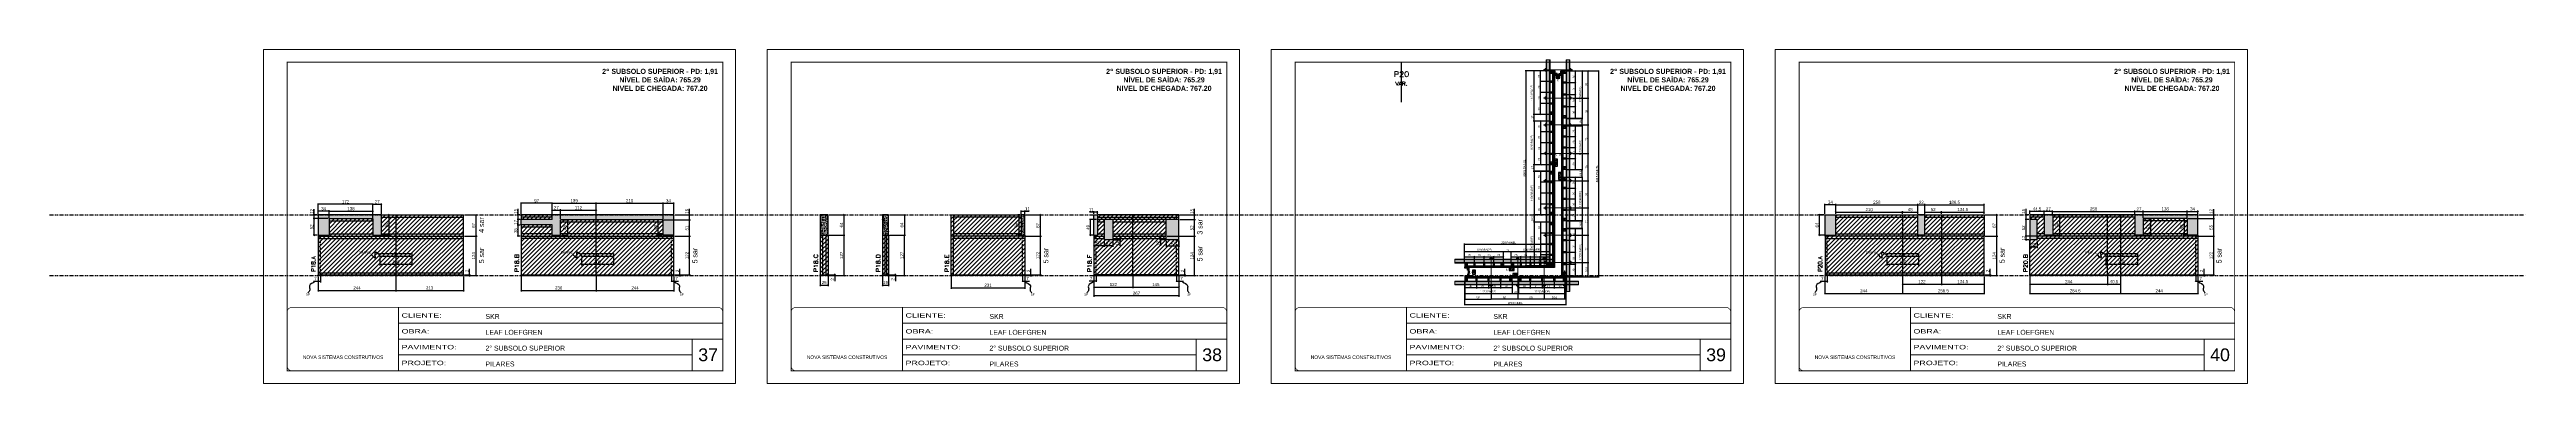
# Model space of a CAD drawing. Extents: x 13741 to 27878, y -21631 to 6985.
# Drawn here: x 13741 to 21531, y -4402 to -3352 of the extents above; entities that cross this region are included whole.
import ezdxf
from ezdxf.enums import TextEntityAlignment as Align

# ---------------------------------------------------------------- set-up
doc = ezdxf.new("R2010")
doc.units = 0
for name, pattern in [('CONTINUO', [0]), ('DASHED', [0.75, 0.5, -0.25]), ('DIVIDE2', [0.625, 0.25, -0.125, 0, -0.125, 0, -0.125]), ('HIDDEN', [0.375, 0.25, -0.125])]:
    doc.linetypes.add(name, pattern=pattern)
for name, color, linetype, lineweight in [('CARIMBO', 255, 'Continuous', 9), ('Folhas', 255, 'Continuous', 9), ('Hachura', 251, 'Continuous', 9), ('Madeira', 126, 'Continuous', 18), ('Perfil Metálico', 224, 'Continuous', 18), ('SARRAFO DE PRESSAO', 251, 'DASHED', 9), ('Texto Seção', 7, 'Continuous', 15)]:
    doc.layers.add(name, color=color, linetype=linetype, lineweight=lineweight)
for name, color, linetype in [('CHAPA', 1, 'Continuous'), ('COTA', 241, 'Continuous'), ('F-PILARES-S', 170, 'Continuous'), ('MEIO_PONT', 93, 'Continuous'), ('NOMENCLATURA', 7, 'Continuous'), ('Nível', 160, 'Continuous'), ('Painéis', 200, 'Continuous'), ('Romaneio', 10, 'Continuous'), ('SARR_2.2x10', 60, 'Continuous'), ('SARR_2.2x7', 40, 'Continuous'), ('SARRAFO', 251, 'Continuous'), ('Sarrafo de Pressão', 42, 'HIDDEN'), ('texto', 7, 'Continuous'), ('Texto de Titulo', 7, 'Continuous'), ('Texto Qtd Sarr', 242, 'Continuous'), ('TEXTO_GERAL', 7, 'Continuous')]:
    doc.layers.add(name, color=color, linetype=linetype)
doc.styles.add('ARIAL', font='arial.ttf')
doc.styles.add('ARIAL_NARROW', font='ARIALN.TTF', dxfattribs={"height": 0.2})
doc.styles.add('COTA TECNICA', font='techl___.ttf', dxfattribs={"height": 10})
doc.styles.add('COTA TECNICA 2X', font='techl___.ttf', dxfattribs={"height": 10})
doc.styles.add('COTA TECNICA-50', font='techl___.ttf', dxfattribs={"height": 10})
doc.styles.add('REGUA-120', font='ROMANS.shx', dxfattribs={"height": 15})
doc.styles.add('ROMANC', font='techb___.ttf', dxfattribs={"height": 2.5})
doc.styles.add('ROMANS', font='romans.shx')
doc.styles.get("Standard").update_dxf_attribs({"font": 'arial.ttf'})
doc.styles.add('Tecnologia', font='')
doc.styles.get('Tecnologia').set_extended_font_data('Forgotten Futurist')
doc.dimstyles.new('COTA PAINEL-50', dxfattribs={"dimtxt": 10, "dimasz": 3, "dimexe": 3, "dimexo": 3, "dimgap": 3, "dimtad": 1, "dimdec": 1, "dimzin": 12, "dimdsep": 46, "dimtxsty": 'COTA TECNICA-50', "dimblk1": 'OBLIQUE', "dimblk2": 'OBLIQUE', "dimsah": 1, "dimcen": 0.9, "dimclrd": 4, "dimclre": 4, "dimclrt": 240, "dimadec": 1, "dimazin": 3, "dimtfac": 1, "dimtdec": 1, "dimtmove": 0, "dimatfit": 3, "dimfxl": 1, "dimtolj": 1, "dimtzin": 12, "dimarcsym": 0})
doc.dimstyles.new('Cota Seção interna', dxfattribs={"dimtxt": 7, "dimasz": 6, "dimexe": 0.18, "dimexo": 2, "dimgap": -4, "dimtad": 3, "dimdec": 1, "dimlfac": 0.5, "dimzin": 12, "dimdsep": 46, "dimtxsty": 'ROMANS', "dimblk": 'ARCHTICK', "dimcen": 0.09, "dimse1": 1, "dimse2": 1, "dimsd1": 1, "dimsd2": 1, "dimclrd": 180, "dimclre": 5, "dimclrt": 1, "dimadec": 0, "dimazin": 3, "dimtfac": 1, "dimtdec": 1, "dimtofl": 0, "dimtmove": 0, "dimatfit": 3, "dimldrblk": 'ARCHTICK', "dimfxl": 1, "dimtolj": 1, "dimtzin": 0, "dimarcsym": 0})
doc.dimstyles.new('PAINEL', dxfattribs={"dimtxt": 10, "dimasz": 3, "dimexe": 3, "dimexo": 3, "dimgap": 3, "dimtad": 1, "dimdec": 1, "dimzin": 12, "dimdsep": 46, "dimtxsty": 'COTA TECNICA', "dimblk1": 'OBLIQUE', "dimblk2": 'OBLIQUE', "dimsah": 1, "dimcen": 0.9, "dimclrd": 4, "dimclre": 4, "dimclrt": 240, "dimadec": 1, "dimazin": 3, "dimtfac": 1, "dimtdec": 1, "dimtmove": 0, "dimatfit": 3, "dimfxl": 1, "dimtolj": 1, "dimtzin": 12, "dimarcsym": 0})
doc.dimstyles.new('SECAO PILAR', dxfattribs={"dimtxt": 10, "dimasz": 3, "dimexe": 3, "dimexo": 3, "dimgap": 3, "dimtad": 1, "dimdec": 1, "dimlfac": 0.5, "dimzin": 12, "dimdsep": 46, "dimtxsty": 'COTA TECNICA 2X', "dimblk1": 'OBLIQUE', "dimblk2": 'OBLIQUE', "dimsah": 1, "dimcen": 0.9, "dimclrd": 256, "dimclre": 256, "dimclrt": 256, "dimadec": 1, "dimazin": 3, "dimtfac": 1, "dimtdec": 1, "dimtmove": 0, "dimatfit": 3, "dimfxl": 1, "dimtolj": 1, "dimtzin": 12, "dimarcsym": 0})
doc.dimstyles.get("Standard").update_dxf_attribs({"dimtxt": 0.18, "dimasz": 0.18, "dimexe": 0.18, "dimexo": 0.0625, "dimgap": 0.09, "dimtad": 0, "dimtih": 1, "dimtoh": 1, "dimdec": 4, "dimzin": 0, "dimdsep": 46, "dimtxsty": 'Standard', "dimcen": 0.09, "dimadec": 0, "dimazin": 0, "dimtfac": 1, "dimtdec": 4, "dimtofl": 0, "dimtmove": 0, "dimatfit": 3, "dimfxl": 1, "dimtolj": 1, "dimtzin": 0, "dimarcsym": 0})
pattern_1 = [(45, (7212.9606, 2003.2216), (-1.122532, 1.122532), [])]
pattern_2 = [(45, (9498.6943, 22671.4475), (-1.12253202, 1.12253202), [])]
pattern_3 = [(135, (-22535.0657, 8913.5912), (-1.12253202, -1.12253202), [])]

# ---------------------------------------------------------------- blocks, each defined once
blk = doc.blocks.new('9999999999')
at = {"color": 30, "linetype": 'CONTINUO'}
for p, q in [((98564.6, 34230.2), (98564.6, 34429.4)), ((98564.6, 34379.6), (99584, 34379.6)), ((98564.6, 34329.8), (99488, 34329.8)), ((98564.6, 34280), (99488, 34280)), ((99584, 34329.8), (99488, 34329.8)), ((99488, 34329.8), (99488, 34230.2))]:
    blk.add_line(p, q, dxfattribs=at)
at = {"color": 30, "linetype": 'CONTINUO', "const_width": 2}
blk.add_lwpolyline([(99584, 34230.2), (99584, 34414.4, 0.414214), (99569, 34429.4), (98229, 34429.4, 0.414214), (98214, 34414.4), (98214, 34245.2, 0.414214), (98229, 34230.2), (99584, 34230.2)], format="xyb", dxfattribs=at)
at = {"layer": 'Folhas'}
blk.add_lwpolyline([(98139, 34190.2), (99624, 34190.2), (99624, 35240.2), (98139, 35240.2)], close=True, dxfattribs=at)
at = {"layer": 'Folhas', "color": 30, "const_width": 3}
blk.add_lwpolyline([(98214, 34230.2), (99584, 34230.2), (99584, 35200.2), (98214, 35200.2)], close=True, dxfattribs=at)
at = {"color": 7, "linetype": 'Continuous', "ltscale": 5, "style": 'ARIAL'}
for s, height, p in [('SKR', 15.48, (98837.7, 34393.1)), ('LEAF LOEFGREN', 15.483, (98837.7, 34343.3)), ('NOVA SISTEMAS CONSTRUTIVOS', 11.059, (98263.2, 34267.2)), ('2° SUBSOLO SUPERIOR', 15.483, (98837.7, 34293.5)), ('PILARES', 15.48, (98837.7, 34243.7))]:
    blk.add_text(s, height=height, dxfattribs=at).set_placement(p)
at = {"layer": 'Folhas', "color": 7, "style": 'Tecnologia', "width": 1.5}
for s, p in [('OBRA:', (98573.7, 34347.3)), ('CLIENTE:', (98573.7, 34397.2)), ('PAVIMENTO:', (98573.7, 34297.5)), ('PROJETO:', (98573.7, 34247.7))]:
    blk.add_text(s, height=14, dxfattribs=at).set_placement(p)
blk = doc.blocks.new('_Oblique')
at = {"color": 0, "linetype": 'ByBlock', "lineweight": -2}
blk.add_line((-0.5, -0.5), (0.5, 0.5), dxfattribs=at)
blk = doc.blocks.new('*D1737')
at = {"layer": 'COTA', "color": 4, "lineweight": -2, "transparency": 16777216}
for p, q in [((14586.1, -4081.7), (14571.4, -4081.7)), ((14586.1, -4066.2), (14586.1, -4084.7)), ((14593.1, -4081.7), (14586.1, -4081.7)), ((14593.1, -4064.2), (14593.1, -4084.7))]:
    blk.add_line(p, q, dxfattribs=at)
at = {"layer": 'Defpoints', "color": 0, "transparency": 16777216}
for p in [(14586.1, -4063.2), (14586.1, -4081.7), (14593.1, -4061.2)]:
    blk.add_point(p, dxfattribs=at)
at = {"layer": 'COTA', "color": 4, "lineweight": -2, "transparency": 16777216, "xscale": 3, "yscale": 3, "zscale": 3, "rotation": 180}
blk.add_blockref('_Oblique', (14586.1, -4081.7), dxfattribs=at)
at = {"layer": 'COTA', "color": 4, "lineweight": -2, "transparency": 16777216, "xscale": 3, "yscale": 3, "zscale": 3}
blk.add_blockref('_Oblique', (14593.1, -4081.7), dxfattribs=at)
at = {"layer": 'COTA', "color": 240, "transparency": 16777216, "insert": (14577.3, -4073.6), "char_height": 10, "attachment_point": 5, "style": 'COTA TECNICA-50'}
blk.add_mtext('\\A1;7', dxfattribs=at)
blk = doc.blocks.new('*D1738')
at = {"layer": 'Defpoints', "color": 0, "linetype": 'ByBlock', "transparency": 16777216}
for p in [(15043.1, -3939.2), (15082.8, -3939.2), (15043.1, -4063.2)]:
    blk.add_point(p, dxfattribs=at)
at = {"layer": 'Romaneio', "color": 4, "linetype": 'ByBlock', "lineweight": -2, "transparency": 16777216}
for p, q in [((15046.1, -3939.2), (15085.8, -3939.2)), ((15082.8, -4063.2), (15082.8, -3939.2)), ((15046.1, -4063.2), (15085.8, -4063.2))]:
    blk.add_line(p, q, dxfattribs=at)
at = {"layer": 'Romaneio', "color": 4, "linetype": 'ByBlock', "lineweight": -2, "transparency": 16777216, "xscale": 3, "yscale": 3, "zscale": 3}
for p, rotation in [((15082.8, -3939.2), 90), ((15082.8, -4063.2), 270)]:
    blk.add_blockref('_Oblique', p, dxfattribs=dict(at, rotation=rotation))
at = {"layer": 'Romaneio', "color": 240, "linetype": 'ByBlock', "transparency": 16777216, "insert": (15074.7, -4001.2), "char_height": 10, "attachment_point": 5, "rotation": 90, "style": 'COTA TECNICA'}
blk.add_mtext('\\A1;124', dxfattribs=at)
blk = doc.blocks.new('*D1739')
at = {"layer": 'Defpoints', "color": 0, "linetype": 'ByBlock', "transparency": 16777216}
for p in [(15043.1, -3939.2), (15082.8, -3939.2), (15043.1, -4063.2)]:
    blk.add_point(p, dxfattribs=at)
at = {"layer": 'Romaneio', "color": 4, "linetype": 'ByBlock', "lineweight": -2, "transparency": 16777216}
for p, q in [((15046.1, -3939.2), (15085.8, -3939.2)), ((15082.8, -4063.2), (15082.8, -3939.2)), ((15046.1, -4063.2), (15085.8, -4063.2))]:
    blk.add_line(p, q, dxfattribs=at)
at = {"layer": 'Romaneio', "color": 4, "linetype": 'ByBlock', "lineweight": -2, "transparency": 16777216, "xscale": 3, "yscale": 3, "zscale": 3}
for p, rotation in [((15082.8, -3939.2), 90), ((15082.8, -4063.2), 270)]:
    blk.add_blockref('_Oblique', p, dxfattribs=dict(at, rotation=rotation))
at = {"layer": 'Romaneio', "color": 240, "linetype": 'ByBlock', "transparency": 16777216, "insert": (15074.7, -4001.2), "char_height": 10, "attachment_point": 5, "rotation": 90, "style": 'COTA TECNICA'}
blk.add_mtext('\\A1;124', dxfattribs=at)
blk = doc.blocks.new('*D1740')
at = {"layer": 'COTA', "color": 4, "lineweight": -2, "transparency": 16777216}
for p, q in [((15062.4, -4061.2), (15062.4, -4042.4)), ((15046.1, -4061.2), (15065.4, -4061.2)), ((15046.1, -4063.2), (15065.4, -4063.2)), ((15062.4, -4063.2), (15062.4, -4061.2)), ((15062.4, -4063.2), (15062.4, -4066.2))]:
    blk.add_line(p, q, dxfattribs=at)
at = {"layer": 'Defpoints', "color": 0, "transparency": 16777216}
for p in [(15043.1, -4061.2), (15043.1, -4063.2), (15062.4, -4063.2)]:
    blk.add_point(p, dxfattribs=at)
at = {"layer": 'COTA', "color": 4, "lineweight": -2, "transparency": 16777216, "xscale": 3, "yscale": 3, "zscale": 3}
for p, rotation in [((15062.4, -4061.2), 270), ((15062.4, -4063.2), 90)]:
    blk.add_blockref('_Oblique', p, dxfattribs=dict(at, rotation=rotation))
at = {"layer": 'COTA', "color": 240, "transparency": 16777216, "insert": (15054.4, -4048.4), "char_height": 10, "attachment_point": 5, "rotation": 90, "style": 'COTA TECNICA-50'}
blk.add_mtext('\\A1;2', dxfattribs=at)
blk = doc.blocks.new('*D1744')
at = {"layer": 'COTA', "color": 4, "lineweight": -2, "transparency": 16777216}
for p, q in [((14586.1, -4066.2), (14586.1, -4113.2)), ((14586.1, -4110.2), (14830.1, -4110.2)), ((14830.1, -4064.2), (14830.1, -4113.2))]:
    blk.add_line(p, q, dxfattribs=at)
at = {"layer": 'Defpoints', "color": 0, "transparency": 16777216}
for p in [(14586.1, -4063.2), (14830.1, -4061.2), (14830.1, -4110.2)]:
    blk.add_point(p, dxfattribs=at)
at = {"layer": 'COTA', "color": 4, "lineweight": -2, "transparency": 16777216, "xscale": 3, "yscale": 3, "zscale": 3, "rotation": 180}
blk.add_blockref('_Oblique', (14586.1, -4110.2), dxfattribs=at)
at = {"layer": 'COTA', "color": 4, "lineweight": -2, "transparency": 16777216, "xscale": 3, "yscale": 3, "zscale": 3}
blk.add_blockref('_Oblique', (14830.1, -4110.2), dxfattribs=at)
at = {"layer": 'COTA', "color": 240, "transparency": 16777216, "insert": (14708.1, -4102.1), "char_height": 10, "attachment_point": 5, "style": 'COTA TECNICA-50'}
blk.add_mtext('\\A1;244', dxfattribs=at)
blk = doc.blocks.new('*D1745')
at = {"layer": 'COTA', "color": 4, "lineweight": -2, "transparency": 16777216}
for p, q in [((14830.1, -4064.2), (14830.1, -4113.2)), ((14830.1, -4110.2), (15043.1, -4110.2)), ((15043.1, -4066.2), (15043.1, -4113.2))]:
    blk.add_line(p, q, dxfattribs=at)
at = {"layer": 'Defpoints', "color": 0, "transparency": 16777216}
for p in [(14830.1, -4061.2), (15043.1, -4063.2), (15043.1, -4110.2)]:
    blk.add_point(p, dxfattribs=at)
at = {"layer": 'COTA', "color": 4, "lineweight": -2, "transparency": 16777216, "xscale": 3, "yscale": 3, "zscale": 3, "rotation": 180}
blk.add_blockref('_Oblique', (14830.1, -4110.2), dxfattribs=at)
at = {"layer": 'COTA', "color": 4, "lineweight": -2, "transparency": 16777216, "xscale": 3, "yscale": 3, "zscale": 3}
blk.add_blockref('_Oblique', (15043.1, -4110.2), dxfattribs=at)
at = {"layer": 'COTA', "color": 240, "transparency": 16777216, "insert": (14936.6, -4102), "char_height": 10, "attachment_point": 5, "style": 'COTA TECNICA-50'}
blk.add_mtext('\\A1;213', dxfattribs=at)
blk = doc.blocks.new('*D1746')
at = {"layer": 'COTA', "color": 4, "linetype": 'ByBlock', "lineweight": -2, "transparency": 16777216}
for p, q in [((14780.1, -4006.3), (14780.1, -4031.2)), ((14880.1, -4028.2), (14780.1, -4028.2)), ((14880.1, -4006.3), (14880.1, -4031.2))]:
    blk.add_line(p, q, dxfattribs=at)
at = {"layer": 'Defpoints', "color": 0, "linetype": 'ByBlock', "transparency": 16777216}
for p in [(14780.1, -4003.3), (14780.1, -4028.2), (14880.1, -4003.3)]:
    blk.add_point(p, dxfattribs=at)
at = {"layer": 'COTA', "color": 4, "linetype": 'ByBlock', "lineweight": -2, "transparency": 16777216, "xscale": 3, "yscale": 3, "zscale": 3, "rotation": 180}
blk.add_blockref('_Oblique', (14780.1, -4028.2), dxfattribs=at)
at = {"layer": 'COTA', "color": 4, "linetype": 'ByBlock', "lineweight": -2, "transparency": 16777216, "xscale": 3, "yscale": 3, "zscale": 3}
blk.add_blockref('_Oblique', (14880.1, -4028.2), dxfattribs=at)
at = {"layer": 'COTA', "color": 240, "linetype": 'ByBlock', "transparency": 16777216, "insert": (14830.1, -4020.1), "char_height": 10, "attachment_point": 5, "style": 'COTA TECNICA'}
blk.add_mtext('\\A1;100', dxfattribs=at)
blk = doc.blocks.new('*D1741')
at = {"layer": 'COTA', "color": 4, "lineweight": -2, "transparency": 16777216}
for p, q in [((15697.5, -4064.2), (15697.5, -4083.4)), ((15697.5, -4080.4), (15704.5, -4080.4)), ((15704.5, -4066.2), (15704.5, -4083.4)), ((15704.5, -4080.4), (15719.2, -4080.4))]:
    blk.add_line(p, q, dxfattribs=at)
at = {"layer": 'Defpoints', "color": 0, "transparency": 16777216}
for p in [(15697.5, -4061.2), (15704.5, -4063.2), (15704.5, -4080.4)]:
    blk.add_point(p, dxfattribs=at)
at = {"layer": 'COTA', "color": 4, "lineweight": -2, "transparency": 16777216, "xscale": 3, "yscale": 3, "zscale": 3, "rotation": 180}
blk.add_blockref('_Oblique', (15697.5, -4080.4), dxfattribs=at)
at = {"layer": 'COTA', "color": 4, "lineweight": -2, "transparency": 16777216, "xscale": 3, "yscale": 3, "zscale": 3}
blk.add_blockref('_Oblique', (15704.5, -4080.4), dxfattribs=at)
at = {"layer": 'COTA', "color": 240, "transparency": 16777216, "insert": (15713.4, -4072.3), "char_height": 10, "attachment_point": 5, "style": 'COTA TECNICA-50'}
blk.add_mtext('\\A1;7', dxfattribs=at)
blk = doc.blocks.new('*D1742')
at = {"layer": 'COTA', "color": 4, "lineweight": -2, "transparency": 16777216}
for p, q in [((15723.7, -4061.2), (15723.7, -4042.4)), ((15707.5, -4061.2), (15726.7, -4061.2)), ((15707.5, -4063.2), (15726.7, -4063.2)), ((15723.7, -4063.2), (15723.7, -4061.2)), ((15723.7, -4063.2), (15723.7, -4066.2))]:
    blk.add_line(p, q, dxfattribs=at)
at = {"layer": 'Defpoints', "color": 0, "transparency": 16777216}
for p in [(15704.5, -4061.2), (15704.5, -4063.2), (15723.7, -4063.2)]:
    blk.add_point(p, dxfattribs=at)
at = {"layer": 'COTA', "color": 4, "lineweight": -2, "transparency": 16777216, "xscale": 3, "yscale": 3, "zscale": 3}
for p, rotation in [((15723.7, -4061.2), 270), ((15723.7, -4063.2), 90)]:
    blk.add_blockref('_Oblique', p, dxfattribs=dict(at, rotation=rotation))
at = {"layer": 'COTA', "color": 240, "transparency": 16777216, "insert": (15715.7, -4048.4), "char_height": 10, "attachment_point": 5, "rotation": 90, "style": 'COTA TECNICA-50'}
blk.add_mtext('\\A1;2', dxfattribs=at)
blk = doc.blocks.new('*D1743')
at = {"layer": 'COTA', "color": 4, "lineweight": -2, "transparency": 16777216}
for p, q in [((15707.5, -3939.2), (15756.9, -3939.2)), ((15753.9, -4061.2), (15753.9, -3939.2)), ((15707.5, -4061.2), (15756.9, -4061.2))]:
    blk.add_line(p, q, dxfattribs=at)
at = {"layer": 'Defpoints', "color": 0, "transparency": 16777216}
for p in [(15704.5, -3939.2), (15753.9, -3939.2), (15704.5, -4061.2)]:
    blk.add_point(p, dxfattribs=at)
at = {"layer": 'COTA', "color": 4, "lineweight": -2, "transparency": 16777216, "xscale": 3, "yscale": 3, "zscale": 3}
for p, rotation in [((15753.9, -3939.2), 90), ((15753.9, -4061.2), 270)]:
    blk.add_blockref('_Oblique', p, dxfattribs=dict(at, rotation=rotation))
at = {"layer": 'COTA', "color": 240, "transparency": 16777216, "insert": (15745.8, -4000.2), "char_height": 10, "attachment_point": 5, "rotation": 90, "style": 'COTA TECNICA'}
blk.add_mtext('\\A1;122', dxfattribs=at)
blk = doc.blocks.new('*D1747')
at = {"layer": 'COTA', "color": 4, "linetype": 'ByBlock', "lineweight": -2, "transparency": 16777216}
for p, q in [((15414.5, -4006.3), (15414.5, -4031.2)), ((15514.5, -4028.2), (15414.5, -4028.2)), ((15514.5, -4006.3), (15514.5, -4031.2))]:
    blk.add_line(p, q, dxfattribs=at)
at = {"layer": 'Defpoints', "color": 0, "linetype": 'ByBlock', "transparency": 16777216}
for p in [(15414.5, -4003.3), (15414.5, -4028.2), (15514.5, -4003.3)]:
    blk.add_point(p, dxfattribs=at)
at = {"layer": 'COTA', "color": 4, "linetype": 'ByBlock', "lineweight": -2, "transparency": 16777216, "xscale": 3, "yscale": 3, "zscale": 3, "rotation": 180}
blk.add_blockref('_Oblique', (15414.5, -4028.2), dxfattribs=at)
at = {"layer": 'COTA', "color": 4, "linetype": 'ByBlock', "lineweight": -2, "transparency": 16777216, "xscale": 3, "yscale": 3, "zscale": 3}
blk.add_blockref('_Oblique', (15514.5, -4028.2), dxfattribs=at)
at = {"layer": 'COTA', "color": 240, "linetype": 'ByBlock', "transparency": 16777216, "insert": (15464.5, -4020.1), "char_height": 10, "attachment_point": 5, "style": 'COTA TECNICA'}
blk.add_mtext('\\A1;100', dxfattribs=at)
blk = doc.blocks.new('*D1748')
at = {"layer": 'COTA', "color": 4, "lineweight": -2, "transparency": 16777216}
for p, q in [((15224.5, -4066.2), (15224.5, -4113.2)), ((15224.5, -4110.2), (15460.5, -4110.2)), ((15460.5, -4064.2), (15460.5, -4113.2))]:
    blk.add_line(p, q, dxfattribs=at)
at = {"layer": 'Defpoints', "color": 0, "transparency": 16777216}
for p in [(15224.5, -4063.2), (15460.5, -4061.2), (15460.5, -4110.2)]:
    blk.add_point(p, dxfattribs=at)
at = {"layer": 'COTA', "color": 4, "lineweight": -2, "transparency": 16777216, "xscale": 3, "yscale": 3, "zscale": 3, "rotation": 180}
blk.add_blockref('_Oblique', (15224.5, -4110.2), dxfattribs=at)
at = {"layer": 'COTA', "color": 4, "lineweight": -2, "transparency": 16777216, "xscale": 3, "yscale": 3, "zscale": 3}
blk.add_blockref('_Oblique', (15460.5, -4110.2), dxfattribs=at)
at = {"layer": 'COTA', "color": 240, "transparency": 16777216, "insert": (15342.5, -4102), "char_height": 10, "attachment_point": 5, "style": 'COTA TECNICA'}
blk.add_mtext('\\A1;236', dxfattribs=at)
blk = doc.blocks.new('*D1749')
at = {"layer": 'COTA', "color": 4, "lineweight": -2, "transparency": 16777216}
for p, q in [((15460.5, -4064.2), (15460.5, -4113.2)), ((15460.5, -4110.2), (15704.5, -4110.2)), ((15704.5, -4066.2), (15704.5, -4113.2))]:
    blk.add_line(p, q, dxfattribs=at)
at = {"layer": 'Defpoints', "color": 0, "transparency": 16777216}
for p in [(15460.5, -4061.2), (15704.5, -4063.2), (15704.5, -4110.2)]:
    blk.add_point(p, dxfattribs=at)
at = {"layer": 'COTA', "color": 4, "lineweight": -2, "transparency": 16777216, "xscale": 3, "yscale": 3, "zscale": 3, "rotation": 180}
blk.add_blockref('_Oblique', (15460.5, -4110.2), dxfattribs=at)
at = {"layer": 'COTA', "color": 4, "lineweight": -2, "transparency": 16777216, "xscale": 3, "yscale": 3, "zscale": 3}
blk.add_blockref('_Oblique', (15704.5, -4110.2), dxfattribs=at)
at = {"layer": 'COTA', "color": 240, "transparency": 16777216, "insert": (15582.5, -4102.1), "char_height": 10, "attachment_point": 5, "style": 'COTA TECNICA'}
blk.add_mtext('\\A1;244', dxfattribs=at)
blk = doc.blocks.new('*D1756')
at = {"layer": 'COTA', "color": 4, "lineweight": -2, "transparency": 16777216}
for p, q in [((17025.9, -4064.2), (17025.9, -4129.8)), ((17292.9, -4126.8), (17025.9, -4126.8)), ((17292.9, -4064.2), (17292.9, -4129.8))]:
    blk.add_line(p, q, dxfattribs=at)
at = {"layer": 'Defpoints', "color": 0, "transparency": 16777216}
for p in [(17025.9, -4061.2), (17025.9, -4126.8), (17292.9, -4061.2)]:
    blk.add_point(p, dxfattribs=at)
at = {"layer": 'COTA', "color": 4, "lineweight": -2, "transparency": 16777216, "xscale": 3, "yscale": 3, "zscale": 3, "rotation": 180}
blk.add_blockref('_Oblique', (17025.9, -4126.8), dxfattribs=at)
at = {"layer": 'COTA', "color": 4, "lineweight": -2, "transparency": 16777216, "xscale": 3, "yscale": 3, "zscale": 3}
blk.add_blockref('_Oblique', (17292.9, -4126.8), dxfattribs=at)
at = {"layer": 'COTA', "color": 240, "transparency": 16777216, "insert": (17159.4, -4118.7), "char_height": 10, "attachment_point": 5, "style": 'COTA TECNICA'}
blk.add_mtext('\\A1;267', dxfattribs=at)
blk = doc.blocks.new('*D1757')
at = {"layer": 'COTA', "color": 4, "lineweight": -2, "transparency": 16777216}
for p, q in [((17285.9, -4064.2), (17285.9, -4083.4)), ((17285.9, -4080.4), (17292.9, -4080.4)), ((17292.9, -4066.2), (17292.9, -4083.4)), ((17292.9, -4080.4), (17307.6, -4080.4))]:
    blk.add_line(p, q, dxfattribs=at)
at = {"layer": 'Defpoints', "color": 0, "transparency": 16777216}
for p in [(17285.9, -4061.2), (17292.9, -4063.2), (17292.9, -4080.4)]:
    blk.add_point(p, dxfattribs=at)
at = {"layer": 'COTA', "color": 4, "lineweight": -2, "transparency": 16777216, "xscale": 3, "yscale": 3, "zscale": 3, "rotation": 180}
blk.add_blockref('_Oblique', (17285.9, -4080.4), dxfattribs=at)
at = {"layer": 'COTA', "color": 4, "lineweight": -2, "transparency": 16777216, "xscale": 3, "yscale": 3, "zscale": 3}
blk.add_blockref('_Oblique', (17292.9, -4080.4), dxfattribs=at)
at = {"layer": 'COTA', "color": 240, "transparency": 16777216, "insert": (17301.7, -4072.3), "char_height": 10, "attachment_point": 5, "style": 'COTA TECNICA-50'}
blk.add_mtext('\\A1;7', dxfattribs=at)
blk = doc.blocks.new('*D1758')
at = {"layer": 'COTA', "color": 4, "lineweight": -2, "transparency": 16777216}
for p, q in [((17025.9, -4080.4), (17011.1, -4080.4)), ((17025.9, -4066.2), (17025.9, -4083.4)), ((17032.9, -4080.4), (17025.9, -4080.4)), ((17032.9, -4064.2), (17032.9, -4083.4))]:
    blk.add_line(p, q, dxfattribs=at)
at = {"layer": 'Defpoints', "color": 0, "transparency": 16777216}
for p in [(17025.9, -4063.2), (17025.9, -4080.4), (17032.9, -4061.2)]:
    blk.add_point(p, dxfattribs=at)
at = {"layer": 'COTA', "color": 4, "lineweight": -2, "transparency": 16777216, "xscale": 3, "yscale": 3, "zscale": 3, "rotation": 180}
blk.add_blockref('_Oblique', (17025.9, -4080.4), dxfattribs=at)
at = {"layer": 'COTA', "color": 4, "lineweight": -2, "transparency": 16777216, "xscale": 3, "yscale": 3, "zscale": 3}
blk.add_blockref('_Oblique', (17032.9, -4080.4), dxfattribs=at)
at = {"layer": 'COTA', "color": 240, "transparency": 16777216, "insert": (17017, -4072.3), "char_height": 10, "attachment_point": 5, "style": 'COTA TECNICA-50'}
blk.add_mtext('\\A1;7', dxfattribs=at)
blk = doc.blocks.new('*D1759')
at = {"layer": 'COTA', "color": 4, "lineweight": -2, "transparency": 16777216}
for p, q in [((17312.1, -4061.2), (17312.1, -4042.4)), ((17295.9, -4061.2), (17315.1, -4061.2)), ((17295.9, -4063.2), (17315.1, -4063.2)), ((17312.1, -4063.2), (17312.1, -4061.2)), ((17312.1, -4063.2), (17312.1, -4066.2))]:
    blk.add_line(p, q, dxfattribs=at)
at = {"layer": 'Defpoints', "color": 0, "transparency": 16777216}
for p in [(17292.9, -4061.2), (17292.9, -4063.2), (17312.1, -4063.2)]:
    blk.add_point(p, dxfattribs=at)
at = {"layer": 'COTA', "color": 4, "lineweight": -2, "transparency": 16777216, "xscale": 3, "yscale": 3, "zscale": 3}
for p, rotation in [((17312.1, -4061.2), 270), ((17312.1, -4063.2), 90)]:
    blk.add_blockref('_Oblique', p, dxfattribs=dict(at, rotation=rotation))
at = {"layer": 'COTA', "color": 240, "transparency": 16777216, "insert": (17304.1, -4048.4), "char_height": 10, "attachment_point": 5, "rotation": 90, "style": 'COTA TECNICA-50'}
blk.add_mtext('\\A1;2', dxfattribs=at)
blk = doc.blocks.new('*D1760')
at = {"layer": 'COTA', "color": 4, "lineweight": -2, "transparency": 16777216}
for p, q in [((17295.9, -3887.2), (17345.2, -3887.2)), ((17342.2, -3939.2), (17342.2, -3887.2)), ((17255.9, -3939.2), (17345.2, -3939.2))]:
    blk.add_line(p, q, dxfattribs=at)
at = {"layer": 'Defpoints', "color": 0, "transparency": 16777216}
for p in [(17292.9, -3887.2), (17342.2, -3887.2), (17252.9, -3939.2)]:
    blk.add_point(p, dxfattribs=at)
at = {"layer": 'COTA', "color": 4, "lineweight": -2, "transparency": 16777216, "xscale": 3, "yscale": 3, "zscale": 3}
for p, rotation in [((17342.2, -3887.2), 90), ((17342.2, -3939.2), 270)]:
    blk.add_blockref('_Oblique', p, dxfattribs=dict(at, rotation=rotation))
at = {"layer": 'COTA', "color": 240, "transparency": 16777216, "insert": (17334.1, -3913.2), "char_height": 10, "attachment_point": 5, "rotation": 90, "style": 'COTA TECNICA-50'}
blk.add_mtext('\\A1;52', dxfattribs=at)
blk = doc.blocks.new('*D1768')
at = {"layer": 'COTA', "color": 4, "lineweight": -2, "transparency": 16777216}
for p, q in [((17147.9, -4066.2), (17147.9, -4102.3)), ((17147.9, -4099.3), (17292.9, -4099.3)), ((17292.9, -4066.2), (17292.9, -4102.3))]:
    blk.add_line(p, q, dxfattribs=at)
at = {"layer": 'Defpoints', "color": 0, "transparency": 16777216}
for p in [(17147.9, -4063.2), (17292.9, -4063.2), (17292.9, -4099.3)]:
    blk.add_point(p, dxfattribs=at)
at = {"layer": 'COTA', "color": 4, "lineweight": -2, "transparency": 16777216, "xscale": 3, "yscale": 3, "zscale": 3, "rotation": 180}
blk.add_blockref('_Oblique', (17147.9, -4099.3), dxfattribs=at)
at = {"layer": 'COTA', "color": 4, "lineweight": -2, "transparency": 16777216, "xscale": 3, "yscale": 3, "zscale": 3}
blk.add_blockref('_Oblique', (17292.9, -4099.3), dxfattribs=at)
at = {"layer": 'COTA', "color": 240, "transparency": 16777216, "insert": (17220.4, -4091.2), "char_height": 10, "attachment_point": 5, "style": 'COTA TECNICA'}
blk.add_mtext('\\A1;145', dxfattribs=at)
blk = doc.blocks.new('*D1769')
at = {"layer": 'COTA', "color": 4, "lineweight": -2, "transparency": 16777216}
for p, q in [((17025.9, -4066.2), (17025.9, -4102.3)), ((17025.9, -4099.3), (17147.9, -4099.3)), ((17147.9, -4066.2), (17147.9, -4102.3))]:
    blk.add_line(p, q, dxfattribs=at)
at = {"layer": 'Defpoints', "color": 0, "transparency": 16777216}
for p in [(17025.9, -4063.2), (17147.9, -4063.2), (17147.9, -4099.3)]:
    blk.add_point(p, dxfattribs=at)
at = {"layer": 'COTA', "color": 4, "lineweight": -2, "transparency": 16777216, "xscale": 3, "yscale": 3, "zscale": 3, "rotation": 180}
blk.add_blockref('_Oblique', (17025.9, -4099.3), dxfattribs=at)
at = {"layer": 'COTA', "color": 4, "lineweight": -2, "transparency": 16777216, "xscale": 3, "yscale": 3, "zscale": 3}
blk.add_blockref('_Oblique', (17147.9, -4099.3), dxfattribs=at)
at = {"layer": 'COTA', "color": 240, "transparency": 16777216, "insert": (17086.9, -4091.3), "char_height": 10, "attachment_point": 5, "style": 'COTA TECNICA'}
blk.add_mtext('\\A1;122', dxfattribs=at)
blk = doc.blocks.new('*D1761')
at = {"layer": 'COTA', "color": 4, "lineweight": -2, "transparency": 16777216}
for p, q in [((16577.1, -4064.2), (16577.1, -4105)), ((16577.1, -4102), (16808.1, -4102)), ((16808.1, -4064.2), (16808.1, -4105))]:
    blk.add_line(p, q, dxfattribs=at)
at = {"layer": 'Defpoints', "color": 0, "transparency": 16777216}
for p in [(16577.1, -4061.2), (16808.1, -4061.2), (16808.1, -4102)]:
    blk.add_point(p, dxfattribs=at)
at = {"layer": 'COTA', "color": 4, "lineweight": -2, "transparency": 16777216, "xscale": 3, "yscale": 3, "zscale": 3, "rotation": 180}
blk.add_blockref('_Oblique', (16577.1, -4102), dxfattribs=at)
at = {"layer": 'COTA', "color": 4, "lineweight": -2, "transparency": 16777216, "xscale": 3, "yscale": 3, "zscale": 3}
blk.add_blockref('_Oblique', (16808.1, -4102), dxfattribs=at)
at = {"layer": 'COTA', "color": 240, "transparency": 16777216, "insert": (16692.6, -4093.8), "char_height": 10, "attachment_point": 5, "style": 'COTA TECNICA'}
blk.add_mtext('\\A1;231', dxfattribs=at)
blk = doc.blocks.new('*D1762')
at = {"layer": 'COTA', "color": 4, "lineweight": -2, "transparency": 16777216}
for p, q in [((16801.1, -4064.2), (16801.1, -4083.4)), ((16801.1, -4080.4), (16808.1, -4080.4)), ((16808.1, -4066.2), (16808.1, -4083.4)), ((16808.1, -4080.4), (16822.9, -4080.4))]:
    blk.add_line(p, q, dxfattribs=at)
at = {"layer": 'Defpoints', "color": 0, "transparency": 16777216}
for p in [(16801.1, -4061.2), (16808.1, -4063.2), (16808.1, -4080.4)]:
    blk.add_point(p, dxfattribs=at)
at = {"layer": 'COTA', "color": 4, "lineweight": -2, "transparency": 16777216, "xscale": 3, "yscale": 3, "zscale": 3, "rotation": 180}
blk.add_blockref('_Oblique', (16801.1, -4080.4), dxfattribs=at)
at = {"layer": 'COTA', "color": 4, "lineweight": -2, "transparency": 16777216, "xscale": 3, "yscale": 3, "zscale": 3}
blk.add_blockref('_Oblique', (16808.1, -4080.4), dxfattribs=at)
at = {"layer": 'COTA', "color": 240, "transparency": 16777216, "insert": (16817, -4072.3), "char_height": 10, "attachment_point": 5, "style": 'COTA TECNICA-50'}
blk.add_mtext('\\A1;7', dxfattribs=at)
blk = doc.blocks.new('*D1763')
at = {"layer": 'COTA', "color": 4, "lineweight": -2, "transparency": 16777216}
for p, q in [((16827.4, -4061.2), (16827.4, -4042.4)), ((16811.1, -4061.2), (16830.4, -4061.2)), ((16811.1, -4063.2), (16830.4, -4063.2)), ((16827.4, -4063.2), (16827.4, -4061.2)), ((16827.4, -4063.2), (16827.4, -4066.2))]:
    blk.add_line(p, q, dxfattribs=at)
at = {"layer": 'Defpoints', "color": 0, "transparency": 16777216}
for p in [(16808.1, -4061.2), (16808.1, -4063.2), (16827.4, -4063.2)]:
    blk.add_point(p, dxfattribs=at)
at = {"layer": 'COTA', "color": 4, "lineweight": -2, "transparency": 16777216, "xscale": 3, "yscale": 3, "zscale": 3}
for p, rotation in [((16827.4, -4061.2), 270), ((16827.4, -4063.2), 90)]:
    blk.add_blockref('_Oblique', p, dxfattribs=dict(at, rotation=rotation))
at = {"layer": 'COTA', "color": 240, "transparency": 16777216, "insert": (16819.4, -4048.4), "char_height": 10, "attachment_point": 5, "rotation": 90, "style": 'COTA TECNICA-50'}
blk.add_mtext('\\A1;2', dxfattribs=at)
blk = doc.blocks.new('*D1764')
at = {"layer": 'COTA', "color": 4, "lineweight": -2, "transparency": 16777216}
for p, q in [((16811.1, -3872.2), (16860.5, -3872.2)), ((16857.5, -3939.2), (16857.5, -3872.2)), ((16811.1, -3939.2), (16860.5, -3939.2))]:
    blk.add_line(p, q, dxfattribs=at)
at = {"layer": 'Defpoints', "color": 0, "transparency": 16777216}
for p in [(16808.1, -3872.2), (16857.5, -3872.2), (16808.1, -3939.2)]:
    blk.add_point(p, dxfattribs=at)
at = {"layer": 'COTA', "color": 4, "lineweight": -2, "transparency": 16777216, "xscale": 3, "yscale": 3, "zscale": 3}
for p, rotation in [((16857.5, -3872.2), 90), ((16857.5, -3939.2), 270)]:
    blk.add_blockref('_Oblique', p, dxfattribs=dict(at, rotation=rotation))
at = {"layer": 'COTA', "color": 240, "transparency": 16777216, "insert": (16849.4, -3905.7), "char_height": 10, "attachment_point": 5, "rotation": 90, "style": 'COTA TECNICA-50'}
blk.add_mtext('\\A1;67', dxfattribs=at)
blk = doc.blocks.new('*D1765')
at = {"layer": 'COTA', "color": 4, "lineweight": -2, "transparency": 16777216}
for p, q in [((16811.1, -3939.2), (16860.5, -3939.2)), ((16857.5, -4061.2), (16857.5, -3939.2)), ((16811.1, -4061.2), (16860.5, -4061.2))]:
    blk.add_line(p, q, dxfattribs=at)
at = {"layer": 'Defpoints', "color": 0, "transparency": 16777216}
for p in [(16808.1, -3939.2), (16857.5, -3939.2), (16808.1, -4061.2)]:
    blk.add_point(p, dxfattribs=at)
at = {"layer": 'COTA', "color": 4, "lineweight": -2, "transparency": 16777216, "xscale": 3, "yscale": 3, "zscale": 3}
for p, rotation in [((16857.5, -3939.2), 90), ((16857.5, -4061.2), 270)]:
    blk.add_blockref('_Oblique', p, dxfattribs=dict(at, rotation=rotation))
at = {"layer": 'COTA', "color": 240, "transparency": 16777216, "insert": (16849.5, -4000.2), "char_height": 10, "attachment_point": 5, "rotation": 90, "style": 'COTA TECNICA'}
blk.add_mtext('\\A1;122', dxfattribs=at)
blk = doc.blocks.new('*D1750')
at = {"layer": 'COTA', "color": 4, "lineweight": -2, "transparency": 16777216}
for p, q in [((16361, -4064.2), (16361, -4096.1)), ((16361, -4093.1), (16380, -4093.1)), ((16380, -4064.2), (16380, -4096.1))]:
    blk.add_line(p, q, dxfattribs=at)
at = {"layer": 'Defpoints', "color": 0, "transparency": 16777216}
for p in [(16361, -4061.2), (16380, -4061.2), (16380, -4093.1)]:
    blk.add_point(p, dxfattribs=at)
at = {"layer": 'COTA', "color": 4, "lineweight": -2, "transparency": 16777216, "xscale": 3, "yscale": 3, "zscale": 3, "rotation": 180}
blk.add_blockref('_Oblique', (16361, -4093.1), dxfattribs=at)
at = {"layer": 'COTA', "color": 4, "lineweight": -2, "transparency": 16777216, "xscale": 3, "yscale": 3, "zscale": 3}
blk.add_blockref('_Oblique', (16380, -4093.1), dxfattribs=at)
at = {"layer": 'COTA', "color": 240, "transparency": 16777216, "insert": (16370.5, -4085), "char_height": 10, "attachment_point": 5, "style": 'COTA TECNICA'}
blk.add_mtext('\\A1;19', dxfattribs=at)
blk = doc.blocks.new('*D1751')
at = {"layer": 'COTA', "color": 4, "lineweight": -2, "transparency": 16777216}
for p, q in [((16383, -4061.2), (16404.2, -4061.2)), ((16383, -4063.2), (16404.2, -4063.2)), ((16401.2, -4061.2), (16401.2, -4058.2)), ((16401.2, -4061.2), (16401.2, -4063.2)), ((16401.2, -4063.2), (16401.2, -4081.3))]:
    blk.add_line(p, q, dxfattribs=at)
at = {"layer": 'Defpoints', "color": 0, "transparency": 16777216}
for p in [(16380, -4061.2), (16380, -4063.2), (16401.2, -4061.2)]:
    blk.add_point(p, dxfattribs=at)
at = {"layer": 'COTA', "color": 4, "lineweight": -2, "transparency": 16777216, "xscale": 3, "yscale": 3, "zscale": 3}
for p, rotation in [((16401.2, -4061.2), 270), ((16401.2, -4063.2), 90)]:
    blk.add_blockref('_Oblique', p, dxfattribs=dict(at, rotation=rotation))
at = {"layer": 'COTA', "color": 240, "transparency": 16777216, "insert": (16393.2, -4075.2), "char_height": 10, "attachment_point": 5, "rotation": 90, "style": 'COTA TECNICA-50'}
blk.add_mtext('\\A1;2', dxfattribs=at)
blk = doc.blocks.new('*D1766')
at = {"layer": 'COTA', "color": 4, "linetype": 'ByBlock', "lineweight": -2, "transparency": 16777216}
for p, q in [((16383, -3872.2), (16433, -3872.2)), ((16430, -3872.2), (16430, -3936.2)), ((16383, -3936.2), (16433, -3936.2))]:
    blk.add_line(p, q, dxfattribs=at)
at = {"layer": 'Defpoints', "color": 0, "linetype": 'ByBlock', "transparency": 16777216}
for p in [(16380, -3872.2), (16380, -3936.2), (16430, -3936.2)]:
    blk.add_point(p, dxfattribs=at)
at = {"layer": 'COTA', "color": 4, "linetype": 'ByBlock', "lineweight": -2, "transparency": 16777216, "xscale": 3, "yscale": 3, "zscale": 3}
for p, rotation in [((16430, -3872.2), 90), ((16430, -3936.2), 270)]:
    blk.add_blockref('_Oblique', p, dxfattribs=dict(at, rotation=rotation))
at = {"layer": 'COTA', "color": 240, "linetype": 'ByBlock', "transparency": 16777216, "insert": (16421.9, -3904.2), "char_height": 10, "attachment_point": 5, "rotation": 90, "style": 'COTA TECNICA'}
blk.add_mtext('\\A1;64', dxfattribs=at)
blk = doc.blocks.new('*D1752')
at = {"layer": 'COTA', "color": 4, "lineweight": -2, "transparency": 16777216}
for p, q in [((16383, -3936.2), (16433, -3936.2)), ((16430, -4063.2), (16430, -3936.2)), ((16383, -4063.2), (16433, -4063.2))]:
    blk.add_line(p, q, dxfattribs=at)
at = {"layer": 'Defpoints', "color": 0, "transparency": 16777216}
for p in [(16380, -3936.2), (16430, -3936.2), (16380, -4063.2)]:
    blk.add_point(p, dxfattribs=at)
at = {"layer": 'COTA', "color": 4, "lineweight": -2, "transparency": 16777216, "xscale": 3, "yscale": 3, "zscale": 3}
for p, rotation in [((16430, -3936.2), 90), ((16430, -4063.2), 270)]:
    blk.add_blockref('_Oblique', p, dxfattribs=dict(at, rotation=rotation))
at = {"layer": 'COTA', "color": 240, "transparency": 16777216, "insert": (16421.9, -3999.7), "char_height": 10, "attachment_point": 5, "rotation": 90, "style": 'COTA TECNICA-50'}
blk.add_mtext('\\A1;127', dxfattribs=at)
blk = doc.blocks.new('*D1753')
at = {"layer": 'COTA', "color": 4, "lineweight": -2, "transparency": 16777216}
for p, q in [((16164.9, -4064.2), (16164.9, -4096.1)), ((16164.9, -4093.1), (16189.9, -4093.1)), ((16189.9, -4064.2), (16189.9, -4096.1))]:
    blk.add_line(p, q, dxfattribs=at)
at = {"layer": 'Defpoints', "color": 0, "transparency": 16777216}
for p in [(16164.9, -4061.2), (16189.9, -4061.2), (16189.9, -4093.1)]:
    blk.add_point(p, dxfattribs=at)
at = {"layer": 'COTA', "color": 4, "lineweight": -2, "transparency": 16777216, "xscale": 3, "yscale": 3, "zscale": 3, "rotation": 180}
blk.add_blockref('_Oblique', (16164.9, -4093.1), dxfattribs=at)
at = {"layer": 'COTA', "color": 4, "lineweight": -2, "transparency": 16777216, "xscale": 3, "yscale": 3, "zscale": 3}
blk.add_blockref('_Oblique', (16189.9, -4093.1), dxfattribs=at)
at = {"layer": 'COTA', "color": 240, "transparency": 16777216, "insert": (16177.4, -4085), "char_height": 10, "attachment_point": 5, "style": 'COTA TECNICA'}
blk.add_mtext('\\A1;25', dxfattribs=at)
blk = doc.blocks.new('*D1754')
at = {"layer": 'COTA', "color": 4, "lineweight": -2, "transparency": 16777216}
for p, q in [((16192.9, -4061.2), (16214.1, -4061.2)), ((16192.9, -4063.2), (16214.1, -4063.2)), ((16211.1, -4061.2), (16211.1, -4058.2)), ((16211.1, -4061.2), (16211.1, -4063.2)), ((16211.1, -4063.2), (16211.1, -4081.3))]:
    blk.add_line(p, q, dxfattribs=at)
at = {"layer": 'Defpoints', "color": 0, "transparency": 16777216}
for p in [(16189.9, -4061.2), (16189.9, -4063.2), (16211.1, -4061.2)]:
    blk.add_point(p, dxfattribs=at)
at = {"layer": 'COTA', "color": 4, "lineweight": -2, "transparency": 16777216, "xscale": 3, "yscale": 3, "zscale": 3}
for p, rotation in [((16211.1, -4061.2), 270), ((16211.1, -4063.2), 90)]:
    blk.add_blockref('_Oblique', p, dxfattribs=dict(at, rotation=rotation))
at = {"layer": 'COTA', "color": 240, "transparency": 16777216, "insert": (16203.1, -4075.2), "char_height": 10, "attachment_point": 5, "rotation": 90, "style": 'COTA TECNICA-50'}
blk.add_mtext('\\A1;2', dxfattribs=at)
blk = doc.blocks.new('*D1755')
at = {"layer": 'COTA', "color": 4, "lineweight": -2, "transparency": 16777216}
for p, q in [((16192.9, -3936.2), (16242.8, -3936.2)), ((16239.8, -4063.2), (16239.8, -3936.2)), ((16192.9, -4063.2), (16242.8, -4063.2))]:
    blk.add_line(p, q, dxfattribs=at)
at = {"layer": 'Defpoints', "color": 0, "transparency": 16777216}
for p in [(16189.9, -3936.2), (16239.8, -3936.2), (16189.9, -4063.2)]:
    blk.add_point(p, dxfattribs=at)
at = {"layer": 'COTA', "color": 4, "lineweight": -2, "transparency": 16777216, "xscale": 3, "yscale": 3, "zscale": 3}
for p, rotation in [((16239.8, -3936.2), 90), ((16239.8, -4063.2), 270)]:
    blk.add_blockref('_Oblique', p, dxfattribs=dict(at, rotation=rotation))
at = {"layer": 'COTA', "color": 240, "transparency": 16777216, "insert": (16231.8, -3999.7), "char_height": 10, "attachment_point": 5, "rotation": 90, "style": 'COTA TECNICA-50'}
blk.add_mtext('\\A1;127', dxfattribs=at)
blk = doc.blocks.new('*D1767')
at = {"layer": 'COTA', "color": 4, "lineweight": -2, "transparency": 16777216}
for p, q in [((16192.9, -3872.2), (16242.8, -3872.2)), ((16239.8, -3936.2), (16239.8, -3872.2)), ((16192.9, -3936.2), (16242.8, -3936.2))]:
    blk.add_line(p, q, dxfattribs=at)
at = {"layer": 'Defpoints', "color": 0, "transparency": 16777216}
for p in [(16189.9, -3872.2), (16239.8, -3872.2), (16189.9, -3936.2)]:
    blk.add_point(p, dxfattribs=at)
at = {"layer": 'COTA', "color": 4, "lineweight": -2, "transparency": 16777216, "xscale": 3, "yscale": 3, "zscale": 3}
for p, rotation in [((16239.8, -3872.2), 90), ((16239.8, -3936.2), 270)]:
    blk.add_blockref('_Oblique', p, dxfattribs=dict(at, rotation=rotation))
at = {"layer": 'COTA', "color": 240, "transparency": 16777216, "insert": (16231.7, -3904.2), "char_height": 10, "attachment_point": 5, "rotation": 90, "style": 'COTA TECNICA'}
blk.add_mtext('\\A1;64', dxfattribs=at)
blk = doc.blocks.new('*D1770')
at = {"layer": 'COTA', "color": 4, "lineweight": -2, "transparency": 16777216}
for p, q in [((14586.1, -3869.2), (14586.1, -3858)), ((14620.1, -3861), (14586.1, -3861)), ((14620.1, -3881.2), (14620.1, -3858))]:
    blk.add_line(p, q, dxfattribs=at)
at = {"layer": 'Defpoints', "color": 0, "transparency": 16777216}
for p in [(14586.1, -3861), (14586.1, -3872.2), (14620.1, -3884.2)]:
    blk.add_point(p, dxfattribs=at)
at = {"layer": 'COTA', "color": 4, "lineweight": -2, "transparency": 16777216, "xscale": 3, "yscale": 3, "zscale": 3, "rotation": 180}
blk.add_blockref('_Oblique', (14586.1, -3861), dxfattribs=at)
at = {"layer": 'COTA', "color": 4, "lineweight": -2, "transparency": 16777216, "xscale": 3, "yscale": 3, "zscale": 3}
blk.add_blockref('_Oblique', (14620.1, -3861), dxfattribs=at)
at = {"layer": 'COTA', "color": 240, "transparency": 16777216, "insert": (14603.1, -3852.8), "char_height": 10, "attachment_point": 5, "style": 'COTA TECNICA'}
blk.add_mtext('\\A1;34', dxfattribs=at)
blk = doc.blocks.new('*D1771')
at = {"layer": 'COTA', "color": 4, "lineweight": -2, "transparency": 16777216}
for p, q in [((14620.1, -3881.2), (14620.1, -3858)), ((14620.1, -3861), (14758.1, -3861)), ((14758.1, -3881.2), (14758.1, -3858))]:
    blk.add_line(p, q, dxfattribs=at)
at = {"layer": 'Defpoints', "color": 0, "transparency": 16777216}
for p in [(14620.1, -3884.2), (14758.1, -3861), (14758.1, -3884.2)]:
    blk.add_point(p, dxfattribs=at)
at = {"layer": 'COTA', "color": 4, "lineweight": -2, "transparency": 16777216, "xscale": 3, "yscale": 3, "zscale": 3, "rotation": 180}
blk.add_blockref('_Oblique', (14620.1, -3861), dxfattribs=at)
at = {"layer": 'COTA', "color": 4, "lineweight": -2, "transparency": 16777216, "xscale": 3, "yscale": 3, "zscale": 3}
blk.add_blockref('_Oblique', (14758.1, -3861), dxfattribs=at)
at = {"layer": 'COTA', "color": 240, "transparency": 16777216, "insert": (14689.1, -3852.8), "char_height": 10, "attachment_point": 5, "style": 'COTA TECNICA'}
blk.add_mtext('\\A1;138', dxfattribs=at)
blk = doc.blocks.new('*D1772')
at = {"layer": 'COTA', "color": 4, "lineweight": -2, "transparency": 16777216}
for p, q in [((14758.1, -3881.2), (14758.1, -3836.1)), ((14758.1, -3839.1), (14785.1, -3839.1)), ((14785.1, -3869.2), (14785.1, -3836.1))]:
    blk.add_line(p, q, dxfattribs=at)
at = {"layer": 'Defpoints', "color": 0, "transparency": 16777216}
for p in [(14758.1, -3884.2), (14785.1, -3839.1), (14785.1, -3872.2)]:
    blk.add_point(p, dxfattribs=at)
at = {"layer": 'COTA', "color": 4, "lineweight": -2, "transparency": 16777216, "xscale": 3, "yscale": 3, "zscale": 3, "rotation": 180}
blk.add_blockref('_Oblique', (14758.1, -3839.1), dxfattribs=at)
at = {"layer": 'COTA', "color": 4, "lineweight": -2, "transparency": 16777216, "xscale": 3, "yscale": 3, "zscale": 3}
blk.add_blockref('_Oblique', (14785.1, -3839.1), dxfattribs=at)
at = {"layer": 'COTA', "color": 240, "transparency": 16777216, "insert": (14771.6, -3831), "char_height": 10, "attachment_point": 5, "style": 'COTA TECNICA'}
blk.add_mtext('\\A1;27', dxfattribs=at)
blk = doc.blocks.new('*D1773')
at = {"layer": 'COTA', "color": 4, "lineweight": -2, "transparency": 16777216}
for p, q in [((14617.1, -3884.2), (14570.5, -3884.2)), ((14573.5, -3936.2), (14573.5, -3884.2)), ((14583.1, -3936.2), (14570.5, -3936.2))]:
    blk.add_line(p, q, dxfattribs=at)
at = {"layer": 'Defpoints', "color": 0, "transparency": 16777216}
for p in [(14573.5, -3884.2), (14620.1, -3884.2), (14586.1, -3936.2)]:
    blk.add_point(p, dxfattribs=at)
at = {"layer": 'COTA', "color": 4, "lineweight": -2, "transparency": 16777216, "xscale": 3, "yscale": 3, "zscale": 3}
for p, rotation in [((14573.5, -3884.2), 90), ((14573.5, -3936.2), 270)]:
    blk.add_blockref('_Oblique', p, dxfattribs=dict(at, rotation=rotation))
at = {"layer": 'COTA', "color": 240, "transparency": 16777216, "insert": (14565.4, -3910.2), "char_height": 10, "attachment_point": 5, "rotation": 90, "style": 'COTA TECNICA'}
blk.add_mtext('\\A1;52', dxfattribs=at)
blk = doc.blocks.new('*D1774')
at = {"layer": 'COTA', "color": 4, "lineweight": -2, "transparency": 16777216}
for p, q in [((14583.1, -3872.2), (14570.5, -3872.2)), ((14617.1, -3884.2), (14570.5, -3884.2)), ((14573.5, -3872.2), (14573.5, -3853.9)), ((14573.5, -3884.2), (14573.5, -3872.2))]:
    blk.add_line(p, q, dxfattribs=at)
at = {"layer": 'Defpoints', "color": 0, "transparency": 16777216}
for p in [(14573.5, -3872.2), (14586.1, -3872.2), (14620.1, -3884.2)]:
    blk.add_point(p, dxfattribs=at)
at = {"layer": 'COTA', "color": 4, "lineweight": -2, "transparency": 16777216, "xscale": 3, "yscale": 3, "zscale": 3}
for p, rotation in [((14573.5, -3872.2), 90), ((14573.5, -3884.2), 270)]:
    blk.add_blockref('_Oblique', p, dxfattribs=dict(at, rotation=rotation))
at = {"layer": 'COTA', "color": 240, "transparency": 16777216, "insert": (14565.5, -3861.5), "char_height": 10, "attachment_point": 5, "rotation": 90, "style": 'COTA TECNICA'}
blk.add_mtext('\\A1;12', dxfattribs=at)
blk = doc.blocks.new('*D1775')
at = {"layer": 'COTA', "color": 4, "lineweight": -2, "transparency": 16777216}
for p, q in [((14788.1, -3872.2), (14811.7, -3872.2)), ((14808.7, -3872.2), (14808.7, -3936.2)), ((14788.1, -3936.2), (14811.7, -3936.2))]:
    blk.add_line(p, q, dxfattribs=at)
at = {"layer": 'Defpoints', "color": 0, "transparency": 16777216}
for p in [(14785.1, -3872.2), (14785.1, -3936.2), (14808.7, -3936.2)]:
    blk.add_point(p, dxfattribs=at)
at = {"layer": 'COTA', "color": 4, "lineweight": -2, "transparency": 16777216, "xscale": 3, "yscale": 3, "zscale": 3}
for p, rotation in [((14808.7, -3872.2), 90), ((14808.7, -3936.2), 270)]:
    blk.add_blockref('_Oblique', p, dxfattribs=dict(at, rotation=rotation))
at = {"layer": 'COTA', "color": 240, "transparency": 16777216, "insert": (14800.6, -3904.2), "char_height": 10, "attachment_point": 5, "rotation": 90, "style": 'COTA TECNICA'}
blk.add_mtext('\\A1;64', dxfattribs=at)
blk = doc.blocks.new('*D1776')
at = {"layer": 'COTA', "color": 4, "lineweight": -2, "transparency": 16777216}
for p, q in [((15046.1, -3872.2), (15085.8, -3872.2)), ((15082.8, -3939.2), (15082.8, -3872.2)), ((15046.1, -3939.2), (15085.8, -3939.2))]:
    blk.add_line(p, q, dxfattribs=at)
at = {"layer": 'Defpoints', "color": 0, "transparency": 16777216}
for p in [(15043.1, -3872.2), (15082.8, -3872.2), (15043.1, -3939.2)]:
    blk.add_point(p, dxfattribs=at)
at = {"layer": 'COTA', "color": 4, "lineweight": -2, "transparency": 16777216, "xscale": 3, "yscale": 3, "zscale": 3}
for p, rotation in [((15082.8, -3872.2), 90), ((15082.8, -3939.2), 270)]:
    blk.add_blockref('_Oblique', p, dxfattribs=dict(at, rotation=rotation))
at = {"layer": 'COTA', "color": 240, "transparency": 16777216, "insert": (15074.7, -3905.7), "char_height": 10, "attachment_point": 5, "rotation": 90, "style": 'COTA TECNICA'}
blk.add_mtext('\\A1;67', dxfattribs=at)
blk = doc.blocks.new('*D1777')
at = {"layer": 'COTA', "color": 4, "lineweight": -2, "transparency": 16777216}
for p, q in [((14586.1, -3869.2), (14586.1, -3836.1)), ((14758.1, -3839.1), (14586.1, -3839.1)), ((14758.1, -3881.2), (14758.1, -3836.1))]:
    blk.add_line(p, q, dxfattribs=at)
at = {"layer": 'Defpoints', "color": 0, "transparency": 16777216}
for p in [(14586.1, -3839.1), (14586.1, -3872.2), (14758.1, -3884.2)]:
    blk.add_point(p, dxfattribs=at)
at = {"layer": 'COTA', "color": 4, "lineweight": -2, "transparency": 16777216, "xscale": 3, "yscale": 3, "zscale": 3, "rotation": 180}
blk.add_blockref('_Oblique', (14586.1, -3839.1), dxfattribs=at)
at = {"layer": 'COTA', "color": 4, "lineweight": -2, "transparency": 16777216, "xscale": 3, "yscale": 3, "zscale": 3}
blk.add_blockref('_Oblique', (14758.1, -3839.1), dxfattribs=at)
at = {"layer": 'COTA', "color": 240, "transparency": 16777216, "insert": (14672.1, -3831), "char_height": 10, "attachment_point": 5, "style": 'COTA TECNICA'}
blk.add_mtext('\\A1;172', dxfattribs=at)
blk = doc.blocks.new('*D1778')
at = {"layer": 'COTA', "color": 4, "lineweight": -2, "transparency": 16777216}
for p, q in [((15673.5, -3888.2), (15756.9, -3888.2)), ((15753.9, -3939.2), (15753.9, -3888.2)), ((15707.5, -3939.2), (15756.9, -3939.2))]:
    blk.add_line(p, q, dxfattribs=at)
at = {"layer": 'Defpoints', "color": 0, "transparency": 16777216}
for p in [(15670.5, -3888.2), (15753.9, -3888.2), (15704.5, -3939.2)]:
    blk.add_point(p, dxfattribs=at)
at = {"layer": 'COTA', "color": 4, "lineweight": -2, "transparency": 16777216, "xscale": 3, "yscale": 3, "zscale": 3}
for p, rotation in [((15753.9, -3888.2), 90), ((15753.9, -3939.2), 270)]:
    blk.add_blockref('_Oblique', p, dxfattribs=dict(at, rotation=rotation))
at = {"layer": 'COTA', "color": 240, "transparency": 16777216, "insert": (15745.7, -3913.7), "char_height": 10, "attachment_point": 5, "rotation": 90, "style": 'COTA TECNICA'}
blk.add_mtext('\\A1;51', dxfattribs=at)
blk = doc.blocks.new('*D1779')
at = {"layer": 'COTA', "color": 4, "lineweight": -2, "transparency": 16777216}
for p, q in [((15673.5, -3888.2), (15756.9, -3888.2)), ((15707.5, -3872.2), (15756.9, -3872.2)), ((15753.9, -3872.2), (15753.9, -3853.2)), ((15753.9, -3888.2), (15753.9, -3872.2))]:
    blk.add_line(p, q, dxfattribs=at)
at = {"layer": 'Defpoints', "color": 0, "transparency": 16777216}
for p in [(15670.5, -3888.2), (15704.5, -3872.2), (15753.9, -3872.2)]:
    blk.add_point(p, dxfattribs=at)
at = {"layer": 'COTA', "color": 4, "lineweight": -2, "transparency": 16777216, "xscale": 3, "yscale": 3, "zscale": 3}
for p, rotation in [((15753.9, -3872.2), 90), ((15753.9, -3888.2), 270)]:
    blk.add_blockref('_Oblique', p, dxfattribs=dict(at, rotation=rotation))
at = {"layer": 'COTA', "color": 240, "transparency": 16777216, "insert": (15745.8, -3861.2), "char_height": 10, "attachment_point": 5, "rotation": 90, "style": 'COTA TECNICA'}
blk.add_mtext('\\A1;16', dxfattribs=at)
blk = doc.blocks.new('*D1780')
at = {"layer": 'COTA', "color": 4, "lineweight": -2, "transparency": 16777216}
for p, q in [((15224.5, -3869.2), (15224.5, -3833)), ((15321.5, -3836), (15224.5, -3836)), ((15321.5, -3869.2), (15321.5, -3833))]:
    blk.add_line(p, q, dxfattribs=at)
at = {"layer": 'Defpoints', "color": 0, "transparency": 16777216}
for p in [(15224.5, -3836), (15224.5, -3872.2), (15321.5, -3872.2)]:
    blk.add_point(p, dxfattribs=at)
at = {"layer": 'COTA', "color": 4, "lineweight": -2, "transparency": 16777216, "xscale": 3, "yscale": 3, "zscale": 3, "rotation": 180}
blk.add_blockref('_Oblique', (15224.5, -3836), dxfattribs=at)
at = {"layer": 'COTA', "color": 4, "lineweight": -2, "transparency": 16777216, "xscale": 3, "yscale": 3, "zscale": 3}
blk.add_blockref('_Oblique', (15321.5, -3836), dxfattribs=at)
at = {"layer": 'COTA', "color": 240, "transparency": 16777216, "insert": (15273, -3827.9), "char_height": 10, "attachment_point": 5, "style": 'COTA TECNICA'}
blk.add_mtext('\\A1;97', dxfattribs=at)
blk = doc.blocks.new('*D1781')
at = {"layer": 'COTA', "color": 4, "lineweight": -2, "transparency": 16777216}
for p, q in [((15321.5, -3869.2), (15321.5, -3854.7)), ((15321.5, -3857.7), (15348.5, -3857.7)), ((15348.5, -3885.2), (15348.5, -3854.7))]:
    blk.add_line(p, q, dxfattribs=at)
at = {"layer": 'Defpoints', "color": 0, "transparency": 16777216}
for p in [(15321.5, -3872.2), (15348.5, -3857.7), (15348.5, -3888.2)]:
    blk.add_point(p, dxfattribs=at)
at = {"layer": 'COTA', "color": 4, "lineweight": -2, "transparency": 16777216, "xscale": 3, "yscale": 3, "zscale": 3, "rotation": 180}
blk.add_blockref('_Oblique', (15321.5, -3857.7), dxfattribs=at)
at = {"layer": 'COTA', "color": 4, "lineweight": -2, "transparency": 16777216, "xscale": 3, "yscale": 3, "zscale": 3}
blk.add_blockref('_Oblique', (15348.5, -3857.7), dxfattribs=at)
at = {"layer": 'COTA', "color": 240, "transparency": 16777216, "insert": (15335, -3849.6), "char_height": 10, "attachment_point": 5, "style": 'COTA TECNICA'}
blk.add_mtext('\\A1;27', dxfattribs=at)
blk = doc.blocks.new('*D1782')
at = {"layer": 'COTA', "color": 4, "lineweight": -2, "transparency": 16777216}
for p, q in [((15348.5, -3885.2), (15348.5, -3854.7)), ((15348.5, -3857.7), (15460.5, -3857.7)), ((15460.5, -3885.2), (15460.5, -3854.7))]:
    blk.add_line(p, q, dxfattribs=at)
at = {"layer": 'Defpoints', "color": 0, "transparency": 16777216}
for p in [(15348.5, -3888.2), (15460.5, -3857.7), (15460.5, -3888.2)]:
    blk.add_point(p, dxfattribs=at)
at = {"layer": 'COTA', "color": 4, "lineweight": -2, "transparency": 16777216, "xscale": 3, "yscale": 3, "zscale": 3, "rotation": 180}
blk.add_blockref('_Oblique', (15348.5, -3857.7), dxfattribs=at)
at = {"layer": 'COTA', "color": 4, "lineweight": -2, "transparency": 16777216, "xscale": 3, "yscale": 3, "zscale": 3}
blk.add_blockref('_Oblique', (15460.5, -3857.7), dxfattribs=at)
at = {"layer": 'COTA', "color": 240, "transparency": 16777216, "insert": (15404.5, -3849.7), "char_height": 10, "attachment_point": 5, "style": 'COTA TECNICA'}
blk.add_mtext('\\A1;112', dxfattribs=at)
blk = doc.blocks.new('*D1783')
at = {"layer": 'COTA', "color": 4, "lineweight": -2, "transparency": 16777216}
for p, q in [((15460.5, -3885.2), (15460.5, -3833)), ((15460.5, -3836), (15670.5, -3836)), ((15670.5, -3885.2), (15670.5, -3833))]:
    blk.add_line(p, q, dxfattribs=at)
at = {"layer": 'Defpoints', "color": 0, "transparency": 16777216}
for p in [(15460.5, -3888.2), (15670.5, -3836), (15670.5, -3888.2)]:
    blk.add_point(p, dxfattribs=at)
at = {"layer": 'COTA', "color": 4, "lineweight": -2, "transparency": 16777216, "xscale": 3, "yscale": 3, "zscale": 3, "rotation": 180}
blk.add_blockref('_Oblique', (15460.5, -3836), dxfattribs=at)
at = {"layer": 'COTA', "color": 4, "lineweight": -2, "transparency": 16777216, "xscale": 3, "yscale": 3, "zscale": 3}
blk.add_blockref('_Oblique', (15670.5, -3836), dxfattribs=at)
at = {"layer": 'COTA', "color": 240, "transparency": 16777216, "insert": (15565.5, -3827.9), "char_height": 10, "attachment_point": 5, "style": 'COTA TECNICA'}
blk.add_mtext('\\A1;210', dxfattribs=at)
blk = doc.blocks.new('*D1784')
at = {"layer": 'COTA', "color": 4, "lineweight": -2, "transparency": 16777216}
for p, q in [((15670.5, -3885.2), (15670.5, -3833)), ((15670.5, -3836), (15704.5, -3836)), ((15704.5, -3869.2), (15704.5, -3833))]:
    blk.add_line(p, q, dxfattribs=at)
at = {"layer": 'Defpoints', "color": 0, "transparency": 16777216}
for p in [(15670.5, -3888.2), (15704.5, -3836), (15704.5, -3872.2)]:
    blk.add_point(p, dxfattribs=at)
at = {"layer": 'COTA', "color": 4, "lineweight": -2, "transparency": 16777216, "xscale": 3, "yscale": 3, "zscale": 3, "rotation": 180}
blk.add_blockref('_Oblique', (15670.5, -3836), dxfattribs=at)
at = {"layer": 'COTA', "color": 4, "lineweight": -2, "transparency": 16777216, "xscale": 3, "yscale": 3, "zscale": 3}
blk.add_blockref('_Oblique', (15704.5, -3836), dxfattribs=at)
at = {"layer": 'COTA', "color": 240, "transparency": 16777216, "insert": (15687.5, -3827.8), "char_height": 10, "attachment_point": 5, "style": 'COTA TECNICA'}
blk.add_mtext('\\A1;34', dxfattribs=at)
blk = doc.blocks.new('*D1785')
at = {"layer": 'COTA', "color": 4, "lineweight": -2, "transparency": 16777216}
for p, q in [((15221.5, -3904.2), (15212.3, -3904.2)), ((15221.5, -3939.2), (15212.3, -3939.2)), ((15215.3, -3939.2), (15215.3, -3904.2))]:
    blk.add_line(p, q, dxfattribs=at)
at = {"layer": 'Defpoints', "color": 0, "transparency": 16777216}
for p in [(15215.3, -3904.2), (15224.5, -3904.2), (15224.5, -3939.2)]:
    blk.add_point(p, dxfattribs=at)
at = {"layer": 'COTA', "color": 4, "lineweight": -2, "transparency": 16777216, "xscale": 3, "yscale": 3, "zscale": 3}
for p, rotation in [((15215.3, -3904.2), 90), ((15215.3, -3939.2), 270)]:
    blk.add_blockref('_Oblique', p, dxfattribs=dict(at, rotation=rotation))
at = {"layer": 'COTA', "color": 240, "transparency": 16777216, "insert": (15207.1, -3921.7), "char_height": 10, "attachment_point": 5, "rotation": 90, "style": 'COTA TECNICA'}
blk.add_mtext('\\A1;35', dxfattribs=at)
blk = doc.blocks.new('*D1786')
at = {"layer": 'COTA', "color": 4, "lineweight": -2, "transparency": 16777216}
for p, q in [((15221.5, -3887.2), (15212.3, -3887.2)), ((15215.3, -3904.2), (15215.3, -3887.2)), ((15221.5, -3904.2), (15212.3, -3904.2))]:
    blk.add_line(p, q, dxfattribs=at)
at = {"layer": 'Defpoints', "color": 0, "transparency": 16777216}
for p in [(15215.3, -3887.2), (15224.5, -3887.2), (15224.5, -3904.2)]:
    blk.add_point(p, dxfattribs=at)
at = {"layer": 'COTA', "color": 4, "lineweight": -2, "transparency": 16777216, "xscale": 3, "yscale": 3, "zscale": 3}
for p, rotation in [((15215.3, -3887.2), 90), ((15215.3, -3904.2), 270)]:
    blk.add_blockref('_Oblique', p, dxfattribs=dict(at, rotation=rotation))
at = {"layer": 'COTA', "color": 240, "transparency": 16777216, "insert": (15207.2, -3895.7), "char_height": 10, "attachment_point": 5, "rotation": 90, "style": 'COTA TECNICA'}
blk.add_mtext('\\A1;17', dxfattribs=at)
blk = doc.blocks.new('*D1787')
at = {"layer": 'COTA', "color": 4, "lineweight": -2, "transparency": 16777216}
for p, q in [((15221.5, -3872.2), (15212.3, -3872.2)), ((15221.5, -3887.2), (15212.3, -3887.2)), ((15215.3, -3872.2), (15215.3, -3853.8)), ((15215.3, -3887.2), (15215.3, -3872.2))]:
    blk.add_line(p, q, dxfattribs=at)
at = {"layer": 'Defpoints', "color": 0, "transparency": 16777216}
for p in [(15215.3, -3872.2), (15224.5, -3872.2), (15224.5, -3887.2)]:
    blk.add_point(p, dxfattribs=at)
at = {"layer": 'COTA', "color": 4, "lineweight": -2, "transparency": 16777216, "xscale": 3, "yscale": 3, "zscale": 3}
for p, rotation in [((15215.3, -3872.2), 90), ((15215.3, -3887.2), 270)]:
    blk.add_blockref('_Oblique', p, dxfattribs=dict(at, rotation=rotation))
at = {"layer": 'COTA', "color": 240, "transparency": 16777216, "insert": (15207.2, -3861.5), "char_height": 10, "attachment_point": 5, "rotation": 90, "style": 'COTA TECNICA'}
blk.add_mtext('\\A1;15', dxfattribs=at)
blk = doc.blocks.new('*D1788')
at = {"layer": 'COTA', "color": 4, "lineweight": -2, "transparency": 16777216}
for p, q in [((15351.5, -3888.2), (15372.6, -3888.2)), ((15369.6, -3888.2), (15369.6, -3936.2)), ((15351.5, -3936.2), (15372.6, -3936.2))]:
    blk.add_line(p, q, dxfattribs=at)
at = {"layer": 'Defpoints', "color": 0, "transparency": 16777216}
for p in [(15348.5, -3888.2), (15348.5, -3936.2), (15369.6, -3936.2)]:
    blk.add_point(p, dxfattribs=at)
at = {"layer": 'COTA', "color": 4, "lineweight": -2, "transparency": 16777216, "xscale": 3, "yscale": 3, "zscale": 3}
for p, rotation in [((15369.6, -3888.2), 90), ((15369.6, -3936.2), 270)]:
    blk.add_blockref('_Oblique', p, dxfattribs=dict(at, rotation=rotation))
at = {"layer": 'COTA', "color": 240, "transparency": 16777216, "insert": (15361.5, -3912.2), "char_height": 10, "attachment_point": 5, "rotation": 90, "style": 'COTA TECNICA'}
blk.add_mtext('\\A1;48', dxfattribs=at)
blk = doc.blocks.new('*D1789')
at = {"layer": 'COTA', "color": 4, "lineweight": -2, "transparency": 16777216}
for p, q in [((15321.5, -3869.2), (15321.5, -3833)), ((15321.5, -3836), (15460.5, -3836)), ((15460.5, -3885.2), (15460.5, -3833))]:
    blk.add_line(p, q, dxfattribs=at)
at = {"layer": 'Defpoints', "color": 0, "transparency": 16777216}
for p in [(15321.5, -3872.2), (15460.5, -3836), (15460.5, -3888.2)]:
    blk.add_point(p, dxfattribs=at)
at = {"layer": 'COTA', "color": 4, "lineweight": -2, "transparency": 16777216, "xscale": 3, "yscale": 3, "zscale": 3, "rotation": 180}
blk.add_blockref('_Oblique', (15321.5, -3836), dxfattribs=at)
at = {"layer": 'COTA', "color": 4, "lineweight": -2, "transparency": 16777216, "xscale": 3, "yscale": 3, "zscale": 3}
blk.add_blockref('_Oblique', (15460.5, -3836), dxfattribs=at)
at = {"layer": 'COTA', "color": 240, "transparency": 16777216, "insert": (15391, -3827.8), "char_height": 10, "attachment_point": 5, "style": 'COTA TECNICA'}
blk.add_mtext('\\A1;139', dxfattribs=at)
blk = doc.blocks.new('*D1790')
at = {"layer": 'COTA', "color": 4, "lineweight": -2, "transparency": 16777216}
for p, q in [((15667.5, -3888.2), (15652.3, -3888.2)), ((15655.3, -3936.2), (15655.3, -3888.2)), ((15667.5, -3936.2), (15652.3, -3936.2))]:
    blk.add_line(p, q, dxfattribs=at)
at = {"layer": 'Defpoints', "color": 0, "transparency": 16777216}
for p in [(15655.3, -3888.2), (15670.5, -3888.2), (15670.5, -3936.2)]:
    blk.add_point(p, dxfattribs=at)
at = {"layer": 'COTA', "color": 4, "lineweight": -2, "transparency": 16777216, "xscale": 3, "yscale": 3, "zscale": 3}
for p, rotation in [((15655.3, -3888.2), 90), ((15655.3, -3936.2), 270)]:
    blk.add_blockref('_Oblique', p, dxfattribs=dict(at, rotation=rotation))
at = {"layer": 'COTA', "color": 240, "transparency": 16777216, "insert": (15647.2, -3912.2), "char_height": 10, "attachment_point": 5, "rotation": 90, "style": 'COTA TECNICA'}
blk.add_mtext('\\A1;48', dxfattribs=at)
blk = doc.blocks.new('*D1791')
at = {"layer": 'COTA', "color": 4, "lineweight": -2, "transparency": 16777216}
for p, q in [((16794.1, -3872.2), (16786.6, -3872.2)), ((16789.6, -3872.2), (16789.6, -3936.2)), ((16794.1, -3936.2), (16786.6, -3936.2))]:
    blk.add_line(p, q, dxfattribs=at)
at = {"layer": 'Defpoints', "color": 0, "transparency": 16777216}
for p in [(16797.1, -3872.2), (16789.6, -3936.2), (16797.1, -3936.2)]:
    blk.add_point(p, dxfattribs=at)
at = {"layer": 'COTA', "color": 4, "lineweight": -2, "transparency": 16777216, "xscale": 3, "yscale": 3, "zscale": 3}
for p, rotation in [((16789.6, -3872.2), 90), ((16789.6, -3936.2), 270)]:
    blk.add_blockref('_Oblique', p, dxfattribs=dict(at, rotation=rotation))
at = {"layer": 'COTA', "color": 240, "transparency": 16777216, "insert": (16781.5, -3904.2), "char_height": 10, "attachment_point": 5, "rotation": 90, "style": 'COTA TECNICA'}
blk.add_mtext('\\A1;64', dxfattribs=at)
blk = doc.blocks.new('*D1792')
at = {"layer": 'COTA', "color": 4, "lineweight": -2, "transparency": 16777216}
for p, q in [((16797.1, -3869.2), (16797.1, -3858.2)), ((16797.1, -3861.2), (16808.1, -3861.2)), ((16808.1, -3869.2), (16808.1, -3858.2)), ((16808.1, -3861.2), (16822.2, -3861.2))]:
    blk.add_line(p, q, dxfattribs=at)
at = {"layer": 'Defpoints', "color": 0, "transparency": 16777216}
for p in [(16797.1, -3872.2), (16808.1, -3861.2), (16808.1, -3872.2)]:
    blk.add_point(p, dxfattribs=at)
at = {"layer": 'COTA', "color": 4, "lineweight": -2, "transparency": 16777216, "xscale": 3, "yscale": 3, "zscale": 3, "rotation": 180}
blk.add_blockref('_Oblique', (16797.1, -3861.2), dxfattribs=at)
at = {"layer": 'COTA', "color": 4, "lineweight": -2, "transparency": 16777216, "xscale": 3, "yscale": 3, "zscale": 3}
blk.add_blockref('_Oblique', (16808.1, -3861.2), dxfattribs=at)
at = {"layer": 'COTA', "color": 240, "transparency": 16777216, "insert": (16816.7, -3853.1), "char_height": 10, "attachment_point": 5, "style": 'COTA TECNICA'}
blk.add_mtext('\\A1;11', dxfattribs=at)
blk = doc.blocks.new('*D1793')
at = {"layer": 'COTA', "color": 4, "lineweight": -2, "transparency": 16777216}
for p, q in [((17255.9, -3939.2), (17345.2, -3939.2)), ((17342.2, -4063.2), (17342.2, -3939.2)), ((17295.9, -4063.2), (17345.2, -4063.2))]:
    blk.add_line(p, q, dxfattribs=at)
at = {"layer": 'Defpoints', "color": 0, "transparency": 16777216}
for p in [(17252.9, -3939.2), (17342.2, -3939.2), (17292.9, -4063.2)]:
    blk.add_point(p, dxfattribs=at)
at = {"layer": 'COTA', "color": 4, "lineweight": -2, "transparency": 16777216, "xscale": 3, "yscale": 3, "zscale": 3}
for p, rotation in [((17342.2, -3939.2), 90), ((17342.2, -4063.2), 270)]:
    blk.add_blockref('_Oblique', p, dxfattribs=dict(at, rotation=rotation))
at = {"layer": 'COTA', "color": 240, "transparency": 16777216, "insert": (17334.2, -4001.2), "char_height": 10, "attachment_point": 5, "rotation": 90, "style": 'COTA TECNICA'}
blk.add_mtext('\\A1;124', dxfattribs=at)
blk = doc.blocks.new('*D1794')
at = {"layer": 'COTA', "color": 4, "lineweight": -2, "transparency": 16777216}
for p, q in [((17295.9, -3872.2), (17345.2, -3872.2)), ((17295.9, -3887.2), (17345.2, -3887.2)), ((17342.2, -3872.2), (17342.2, -3853.8)), ((17342.2, -3887.2), (17342.2, -3872.2))]:
    blk.add_line(p, q, dxfattribs=at)
at = {"layer": 'Defpoints', "color": 0, "transparency": 16777216}
for p in [(17292.9, -3872.2), (17292.9, -3887.2), (17342.2, -3872.2)]:
    blk.add_point(p, dxfattribs=at)
at = {"layer": 'COTA', "color": 4, "lineweight": -2, "transparency": 16777216, "xscale": 3, "yscale": 3, "zscale": 3}
for p, rotation in [((17342.2, -3872.2), 90), ((17342.2, -3887.2), 270)]:
    blk.add_blockref('_Oblique', p, dxfattribs=dict(at, rotation=rotation))
at = {"layer": 'COTA', "color": 240, "transparency": 16777216, "insert": (17334.1, -3861.5), "char_height": 10, "attachment_point": 5, "rotation": 90, "style": 'COTA TECNICA'}
blk.add_mtext('\\A1;15', dxfattribs=at)
blk = doc.blocks.new('*D1795')
at = {"layer": 'COTA', "color": 4, "lineweight": -2, "transparency": 16777216}
for p, q in [((17249.9, -3939.2), (17232.3, -3939.2)), ((17249.9, -3951.2), (17232.3, -3951.2)), ((17235.3, -3939.2), (17235.3, -3951.2)), ((17235.3, -3951.2), (17235.3, -3969.5))]:
    blk.add_line(p, q, dxfattribs=at)
at = {"layer": 'Defpoints', "color": 0, "transparency": 16777216}
for p in [(17235.3, -3951.2), (17252.9, -3939.2), (17252.9, -3951.2)]:
    blk.add_point(p, dxfattribs=at)
at = {"layer": 'COTA', "color": 4, "lineweight": -2, "transparency": 16777216, "xscale": 3, "yscale": 3, "zscale": 3}
for p, rotation in [((17235.3, -3939.2), 90), ((17235.3, -3951.2), 270)]:
    blk.add_blockref('_Oblique', p, dxfattribs=dict(at, rotation=rotation))
at = {"layer": 'COTA', "color": 240, "transparency": 16777216, "insert": (17227.2, -3961.8), "char_height": 10, "attachment_point": 5, "rotation": 90, "style": 'COTA TECNICA'}
blk.add_mtext('\\A1;12', dxfattribs=at)
blk = doc.blocks.new('*D1796')
at = {"layer": 'COTA', "color": 4, "lineweight": -2, "transparency": 16777216}
for p, q in [((17252.9, -3954.2), (17252.9, -3972.7)), ((17252.9, -3969.7), (17292.9, -3969.7)), ((17292.9, -3954.2), (17292.9, -3972.7))]:
    blk.add_line(p, q, dxfattribs=at)
at = {"layer": 'Defpoints', "color": 0, "transparency": 16777216}
for p in [(17252.9, -3951.2), (17292.9, -3951.2), (17292.9, -3969.7)]:
    blk.add_point(p, dxfattribs=at)
at = {"layer": 'COTA', "color": 4, "lineweight": -2, "transparency": 16777216, "xscale": 3, "yscale": 3, "zscale": 3, "rotation": 180}
blk.add_blockref('_Oblique', (17252.9, -3969.7), dxfattribs=at)
at = {"layer": 'COTA', "color": 4, "lineweight": -2, "transparency": 16777216, "xscale": 3, "yscale": 3, "zscale": 3}
blk.add_blockref('_Oblique', (17292.9, -3969.7), dxfattribs=at)
at = {"layer": 'COTA', "color": 240, "transparency": 16777216, "insert": (17272.9, -3961.6), "char_height": 10, "attachment_point": 5, "style": 'COTA TECNICA'}
blk.add_mtext('\\A1;40', dxfattribs=at)
blk = doc.blocks.new('*D1797')
at = {"layer": 'COTA', "color": 4, "lineweight": -2, "transparency": 16777216}
for p, q in [((17057.9, -3954.2), (17057.9, -3972.7)), ((17084.9, -3969.7), (17057.9, -3969.7)), ((17084.9, -3954.2), (17084.9, -3972.7))]:
    blk.add_line(p, q, dxfattribs=at)
at = {"layer": 'Defpoints', "color": 0, "transparency": 16777216}
for p in [(17057.9, -3951.2), (17057.9, -3969.7), (17084.9, -3951.2)]:
    blk.add_point(p, dxfattribs=at)
at = {"layer": 'COTA', "color": 4, "lineweight": -2, "transparency": 16777216, "xscale": 3, "yscale": 3, "zscale": 3, "rotation": 180}
blk.add_blockref('_Oblique', (17057.9, -3969.7), dxfattribs=at)
at = {"layer": 'COTA', "color": 4, "lineweight": -2, "transparency": 16777216, "xscale": 3, "yscale": 3, "zscale": 3}
blk.add_blockref('_Oblique', (17084.9, -3969.7), dxfattribs=at)
at = {"layer": 'COTA', "color": 240, "transparency": 16777216, "insert": (17071.4, -3961.6), "char_height": 10, "attachment_point": 5, "style": 'COTA TECNICA'}
blk.add_mtext('\\A1;27', dxfattribs=at)
blk = doc.blocks.new('*D1798')
at = {"layer": 'COTA', "color": 4, "lineweight": -2, "transparency": 16777216}
for p, q in [((17087.9, -3939.2), (17110.2, -3939.2)), ((17087.9, -3951.2), (17110.2, -3951.2)), ((17107.2, -3939.2), (17107.2, -3951.2)), ((17107.2, -3951.2), (17107.2, -3969.5))]:
    blk.add_line(p, q, dxfattribs=at)
at = {"layer": 'Defpoints', "color": 0, "transparency": 16777216}
for p in [(17084.9, -3939.2), (17084.9, -3951.2), (17107.2, -3951.2)]:
    blk.add_point(p, dxfattribs=at)
at = {"layer": 'COTA', "color": 4, "lineweight": -2, "transparency": 16777216, "xscale": 3, "yscale": 3, "zscale": 3}
for p, rotation in [((17107.2, -3939.2), 90), ((17107.2, -3951.2), 270)]:
    blk.add_blockref('_Oblique', p, dxfattribs=dict(at, rotation=rotation))
at = {"layer": 'COTA', "color": 240, "transparency": 16777216, "insert": (17099.2, -3961.8), "char_height": 10, "attachment_point": 5, "rotation": 90, "style": 'COTA TECNICA'}
blk.add_mtext('\\A1;12', dxfattribs=at)
blk = doc.blocks.new('*D1799')
at = {"layer": 'COTA', "color": 4, "lineweight": -2, "transparency": 16777216}
for p, q in [((17025.9, -3942.2), (17025.9, -3972.7)), ((17057.9, -3969.7), (17025.9, -3969.7)), ((17057.9, -3954.2), (17057.9, -3972.7))]:
    blk.add_line(p, q, dxfattribs=at)
at = {"layer": 'Defpoints', "color": 0, "transparency": 16777216}
for p in [(17025.9, -3939.2), (17025.9, -3969.7), (17057.9, -3951.2)]:
    blk.add_point(p, dxfattribs=at)
at = {"layer": 'COTA', "color": 4, "lineweight": -2, "transparency": 16777216, "xscale": 3, "yscale": 3, "zscale": 3, "rotation": 180}
blk.add_blockref('_Oblique', (17025.9, -3969.7), dxfattribs=at)
at = {"layer": 'COTA', "color": 4, "lineweight": -2, "transparency": 16777216, "xscale": 3, "yscale": 3, "zscale": 3}
blk.add_blockref('_Oblique', (17057.9, -3969.7), dxfattribs=at)
at = {"layer": 'COTA', "color": 240, "transparency": 16777216, "insert": (17041.9, -3961.5), "char_height": 10, "attachment_point": 5, "style": 'COTA TECNICA'}
blk.add_mtext('\\A1;32', dxfattribs=at)
blk = doc.blocks.new('*D1800')
at = {"layer": 'COTA', "color": 4, "lineweight": -2, "transparency": 16777216}
for p, q in [((17025.9, -3864.1), (17011.8, -3864.1)), ((17025.9, -3869.2), (17025.9, -3861.1)), ((17036.9, -3864.1), (17025.9, -3864.1)), ((17036.9, -3869.2), (17036.9, -3861.1))]:
    blk.add_line(p, q, dxfattribs=at)
at = {"layer": 'Defpoints', "color": 0, "transparency": 16777216}
for p in [(17025.9, -3864.1), (17025.9, -3872.2), (17036.9, -3872.2)]:
    blk.add_point(p, dxfattribs=at)
at = {"layer": 'COTA', "color": 4, "lineweight": -2, "transparency": 16777216, "xscale": 3, "yscale": 3, "zscale": 3, "rotation": 180}
blk.add_blockref('_Oblique', (17025.9, -3864.1), dxfattribs=at)
at = {"layer": 'COTA', "color": 4, "lineweight": -2, "transparency": 16777216, "xscale": 3, "yscale": 3, "zscale": 3}
blk.add_blockref('_Oblique', (17036.9, -3864.1), dxfattribs=at)
at = {"layer": 'COTA', "color": 240, "transparency": 16777216, "insert": (17017.3, -3856), "char_height": 10, "attachment_point": 5, "style": 'COTA TECNICA'}
blk.add_mtext('\\A1;11', dxfattribs=at)
blk = doc.blocks.new('*D1801')
at = {"layer": 'COTA', "color": 4, "lineweight": -2, "transparency": 16777216}
for p, q in [((17033.9, -3887.2), (17011.8, -3887.2)), ((17014.8, -3936.2), (17014.8, -3887.2)), ((17022.9, -3936.2), (17011.8, -3936.2))]:
    blk.add_line(p, q, dxfattribs=at)
at = {"layer": 'Defpoints', "color": 0, "transparency": 16777216}
for p in [(17014.8, -3887.2), (17036.9, -3887.2), (17025.9, -3936.2)]:
    blk.add_point(p, dxfattribs=at)
at = {"layer": 'COTA', "color": 4, "lineweight": -2, "transparency": 16777216, "xscale": 3, "yscale": 3, "zscale": 3}
for p, rotation in [((17014.8, -3887.2), 90), ((17014.8, -3936.2), 270)]:
    blk.add_blockref('_Oblique', p, dxfattribs=dict(at, rotation=rotation))
at = {"layer": 'COTA', "color": 240, "transparency": 16777216, "insert": (17006.7, -3911.7), "char_height": 10, "attachment_point": 5, "rotation": 90, "style": 'COTA TECNICA'}
blk.add_mtext('\\A1;49', dxfattribs=at)
blk = doc.blocks.new('titulo1')
at = {"layer": 'Defpoints', "color": 252, "linetype": 'HIDDEN', "ltscale": 2}
blk.add_line((0, 0), (0, 125), dxfattribs=at)
at = {"layer": 'Defpoints', "style": 'ROMANS', "oblique": 15}
blk.add_attdef('FOLHA', text='', height=10, dxfattribs=at).set_placement((0, 15.6), align=Align.MIDDLE_CENTER)
at = {"layer": 'Texto Qtd Sarr', "color": 3, "style": 'ROMANS', "oblique": 15}
for tag, height, p in [('TITULO', 17, (0, 71.4)), ('SEÇÃO', 12, (0, 41.5))]:
    blk.add_attdef(tag, text='', height=height, dxfattribs=at).set_placement(p, align=Align.MIDDLE_CENTER)
blk = doc.blocks.new('PONTALETE')
at = {"layer": 'Madeira'}
for q in [(2.7, 7), (7, 5.8), (7, 1.7)]:
    blk.add_line((0, 0), q, dxfattribs=at)
blk.add_lwpolyline([(0, 0), (7, 0), (7, 7), (0, 7)], close=True, dxfattribs=at)
for centre, radius, start, end in [((2, 0.1), 6.23, 37.28179, 109.09128), ((1.1, 0.9), 3.19, 343.60304, 109.98471), ((-0.2, -0.8), 3.09, 14.63219, 86.0383)]:
    blk.add_arc(centre, radius, start, end, dxfattribs=at)
blk = doc.blocks.new('MEIO PONTALETE')
at = {"layer": 'Madeira'}
for q in [(2.7, 7), (3.5, 2.9), (3.5, 0.9)]:
    blk.add_line((0, 0), q, dxfattribs=at)
blk.add_lwpolyline([(0, 0), (3.5, 0), (3.5, 7), (0, 7)], close=True, dxfattribs=at)
for centre, radius, start, end in [((2, 0.1), 6.23, 76.44987, 109.09128), ((1.1, 0.9), 3.19, 40.90626, 109.98471), ((-0.2, -0.8), 3.09, 14.63219, 86.0383)]:
    blk.add_arc(centre, radius, start, end, dxfattribs=at)
blk = doc.blocks.new('*D814')
at = {"layer": 'COTA', "lineweight": -2, "transparency": 16777216}
for p, q in [((573, 1203), (656, 1203)), ((653, 1203), (653, 959)), ((573, 959), (656, 959))]:
    blk.add_line(p, q, dxfattribs=at)
at = {"layer": 'Defpoints', "color": 0, "transparency": 16777216}
for p in [(570, 1203), (570, 959), (653, 959)]:
    blk.add_point(p, dxfattribs=at)
at = {"layer": 'COTA', "lineweight": -2, "transparency": 16777216, "xscale": 3, "yscale": 3, "zscale": 3}
for p, rotation in [((653, 1203), 90), ((653, 959), 270)]:
    blk.add_blockref('_Oblique', p, dxfattribs=dict(at, rotation=rotation))
at = {"layer": 'COTA', "transparency": 16777216, "insert": (644, 1081), "char_height": 10, "attachment_point": 5, "rotation": 90, "style": 'COTA TECNICA 2X'}
blk.add_mtext('\\A1;122(GRADE)', dxfattribs=at)
blk = doc.blocks.new('*D815')
at = {"layer": 'COTA', "lineweight": -2, "transparency": 16777216}
for p, q in [((573, 1143), (621, 1143)), ((573, 1081), (621, 1081)), ((618, 1081), (618, 1143))]:
    blk.add_line(p, q, dxfattribs=at)
at = {"layer": 'Defpoints', "color": 0, "transparency": 16777216}
for p in [(570, 1143), (570, 1081), (618, 1143)]:
    blk.add_point(p, dxfattribs=at)
at = {"layer": 'COTA', "lineweight": -2, "transparency": 16777216, "xscale": 3, "yscale": 3, "zscale": 3}
for p, rotation in [((618, 1143), 90), ((618, 1081), 270)]:
    blk.add_blockref('_Oblique', p, dxfattribs=dict(at, rotation=rotation))
at = {"layer": 'COTA', "transparency": 16777216, "insert": (610, 1112), "char_height": 10, "attachment_point": 5, "rotation": 90, "style": 'COTA TECNICA 2X'}
blk.add_mtext('\\A1;31', dxfattribs=at)
blk = doc.blocks.new('*D816')
at = {"layer": 'COTA', "lineweight": -2, "transparency": 16777216}
for p, q in [((573, 1203), (621, 1203)), ((618, 1143), (618, 1203)), ((573, 1143), (621, 1143))]:
    blk.add_line(p, q, dxfattribs=at)
at = {"layer": 'Defpoints', "color": 0, "transparency": 16777216}
for p in [(570, 1203), (618, 1203), (570, 1143)]:
    blk.add_point(p, dxfattribs=at)
at = {"layer": 'COTA', "lineweight": -2, "transparency": 16777216, "xscale": 3, "yscale": 3, "zscale": 3}
for p, rotation in [((618, 1203), 90), ((618, 1143), 270)]:
    blk.add_blockref('_Oblique', p, dxfattribs=dict(at, rotation=rotation))
at = {"layer": 'COTA', "transparency": 16777216, "insert": (610, 1173), "char_height": 10, "attachment_point": 5, "rotation": 90, "style": 'COTA TECNICA 2X'}
blk.add_mtext('\\A1;30', dxfattribs=at)
blk = doc.blocks.new('*D817')
at = {"layer": 'COTA', "lineweight": -2, "transparency": 16777216}
for p, q in [((573, 1019), (621, 1019)), ((618, 959), (618, 1019)), ((573, 959), (621, 959))]:
    blk.add_line(p, q, dxfattribs=at)
at = {"layer": 'Defpoints', "color": 0, "transparency": 16777216}
for p in [(570, 1019), (618, 1019), (570, 959)]:
    blk.add_point(p, dxfattribs=at)
at = {"layer": 'COTA', "lineweight": -2, "transparency": 16777216, "xscale": 3, "yscale": 3, "zscale": 3}
for p, rotation in [((618, 1019), 90), ((618, 959), 270)]:
    blk.add_blockref('_Oblique', p, dxfattribs=dict(at, rotation=rotation))
at = {"layer": 'COTA', "transparency": 16777216, "insert": (610, 989), "char_height": 10, "attachment_point": 5, "rotation": 90, "style": 'COTA TECNICA 2X'}
blk.add_mtext('\\A1;30', dxfattribs=at)
blk = doc.blocks.new('*D818')
at = {"layer": 'COTA', "lineweight": -2, "transparency": 16777216}
for p, q in [((573, 1081), (621, 1081)), ((573, 1019), (621, 1019)), ((618, 1019), (618, 1081))]:
    blk.add_line(p, q, dxfattribs=at)
at = {"layer": 'Defpoints', "color": 0, "transparency": 16777216}
for p in [(570, 1081), (570, 1019), (618, 1081)]:
    blk.add_point(p, dxfattribs=at)
at = {"layer": 'COTA', "lineweight": -2, "transparency": 16777216, "xscale": 3, "yscale": 3, "zscale": 3}
for p, rotation in [((618, 1081), 90), ((618, 1019), 270)]:
    blk.add_blockref('_Oblique', p, dxfattribs=dict(at, rotation=rotation))
at = {"layer": 'COTA', "transparency": 16777216, "insert": (610, 1050), "char_height": 10, "attachment_point": 5, "rotation": 90, "style": 'COTA TECNICA 2X'}
blk.add_mtext('\\A1;31', dxfattribs=at)
blk = doc.blocks.new('*D819')
at = {"layer": 'COTA', "lineweight": -2, "transparency": 16777216}
for p, q in [((573, 394), (656, 394)), ((653, 394), (653, 150)), ((573, 150), (656, 150))]:
    blk.add_line(p, q, dxfattribs=at)
at = {"layer": 'Defpoints', "color": 0, "transparency": 16777216}
for p in [(570, 394), (570, 150), (653, 150)]:
    blk.add_point(p, dxfattribs=at)
at = {"layer": 'COTA', "lineweight": -2, "transparency": 16777216, "xscale": 3, "yscale": 3, "zscale": 3}
for p, rotation in [((653, 394), 90), ((653, 150), 270)]:
    blk.add_blockref('_Oblique', p, dxfattribs=dict(at, rotation=rotation))
at = {"layer": 'COTA', "transparency": 16777216, "insert": (644, 272), "char_height": 10, "attachment_point": 5, "rotation": 90, "style": 'COTA TECNICA 2X'}
blk.add_mtext('\\A1;122(GRADE)', dxfattribs=at)
blk = doc.blocks.new('*D820')
at = {"layer": 'COTA', "lineweight": -2, "transparency": 16777216}
for p, q in [((573, 334), (621, 334)), ((573, 272), (621, 272)), ((618, 272), (618, 334))]:
    blk.add_line(p, q, dxfattribs=at)
at = {"layer": 'Defpoints', "color": 0, "transparency": 16777216}
for p in [(570, 334), (570, 272), (618, 334)]:
    blk.add_point(p, dxfattribs=at)
at = {"layer": 'COTA', "lineweight": -2, "transparency": 16777216, "xscale": 3, "yscale": 3, "zscale": 3}
for p, rotation in [((618, 334), 90), ((618, 272), 270)]:
    blk.add_blockref('_Oblique', p, dxfattribs=dict(at, rotation=rotation))
at = {"layer": 'COTA', "transparency": 16777216, "insert": (610, 303), "char_height": 10, "attachment_point": 5, "rotation": 90, "style": 'COTA TECNICA 2X'}
blk.add_mtext('\\A1;31', dxfattribs=at)
blk = doc.blocks.new('*D821')
at = {"layer": 'COTA', "lineweight": -2, "transparency": 16777216}
for p, q in [((573, 394), (621, 394)), ((618, 334), (618, 394)), ((573, 334), (621, 334))]:
    blk.add_line(p, q, dxfattribs=at)
at = {"layer": 'Defpoints', "color": 0, "transparency": 16777216}
for p in [(570, 394), (618, 394), (570, 334)]:
    blk.add_point(p, dxfattribs=at)
at = {"layer": 'COTA', "lineweight": -2, "transparency": 16777216, "xscale": 3, "yscale": 3, "zscale": 3}
for p, rotation in [((618, 394), 90), ((618, 334), 270)]:
    blk.add_blockref('_Oblique', p, dxfattribs=dict(at, rotation=rotation))
at = {"layer": 'COTA', "transparency": 16777216, "insert": (610, 364), "char_height": 10, "attachment_point": 5, "rotation": 90, "style": 'COTA TECNICA 2X'}
blk.add_mtext('\\A1;30', dxfattribs=at)
blk = doc.blocks.new('*D822')
at = {"layer": 'COTA', "lineweight": -2, "transparency": 16777216}
for p, q in [((573, 210), (621, 210)), ((573, 150), (621, 150)), ((618, 150), (618, 210))]:
    blk.add_line(p, q, dxfattribs=at)
at = {"layer": 'Defpoints', "color": 0, "transparency": 16777216}
for p in [(570, 210), (570, 150), (618, 210)]:
    blk.add_point(p, dxfattribs=at)
at = {"layer": 'COTA', "lineweight": -2, "transparency": 16777216, "xscale": 3, "yscale": 3, "zscale": 3}
for p, rotation in [((618, 210), 90), ((618, 150), 270)]:
    blk.add_blockref('_Oblique', p, dxfattribs=dict(at, rotation=rotation))
at = {"layer": 'COTA', "transparency": 16777216, "insert": (610, 180), "char_height": 10, "attachment_point": 5, "rotation": 90, "style": 'COTA TECNICA 2X'}
blk.add_mtext('\\A1;30', dxfattribs=at)
blk = doc.blocks.new('*D823')
at = {"layer": 'COTA', "lineweight": -2, "transparency": 16777216}
for p, q in [((573, 272), (621, 272)), ((618, 210), (618, 272)), ((573, 210), (621, 210))]:
    blk.add_line(p, q, dxfattribs=at)
at = {"layer": 'Defpoints', "color": 0, "transparency": 16777216}
for p in [(570, 272), (618, 272), (570, 210)]:
    blk.add_point(p, dxfattribs=at)
at = {"layer": 'COTA', "lineweight": -2, "transparency": 16777216, "xscale": 3, "yscale": 3, "zscale": 3}
for p, rotation in [((618, 272), 90), ((618, 210), 270)]:
    blk.add_blockref('_Oblique', p, dxfattribs=dict(at, rotation=rotation))
at = {"layer": 'COTA', "transparency": 16777216, "insert": (610, 241), "char_height": 10, "attachment_point": 5, "rotation": 90, "style": 'COTA TECNICA 2X'}
blk.add_mtext('\\A1;31', dxfattribs=at)
blk = doc.blocks.new('*D824')
at = {"layer": 'COTA', "lineweight": -2, "transparency": 16777216}
for p, q in [((573, 921), (656, 921)), ((653, 921), (653, 697)), ((573, 697), (656, 697))]:
    blk.add_line(p, q, dxfattribs=at)
at = {"layer": 'Defpoints', "color": 0, "transparency": 16777216}
for p in [(570, 921), (570, 697), (653, 697)]:
    blk.add_point(p, dxfattribs=at)
at = {"layer": 'COTA', "lineweight": -2, "transparency": 16777216, "xscale": 3, "yscale": 3, "zscale": 3}
for p, rotation in [((653, 921), 90), ((653, 697), 270)]:
    blk.add_blockref('_Oblique', p, dxfattribs=dict(at, rotation=rotation))
at = {"layer": 'COTA', "transparency": 16777216, "insert": (644, 809), "char_height": 10, "attachment_point": 5, "rotation": 90, "style": 'COTA TECNICA 2X'}
blk.add_mtext('\\A1;112(GRADE)', dxfattribs=at)
blk = doc.blocks.new('*D825')
at = {"layer": 'COTA', "lineweight": -2, "transparency": 16777216}
for p, q in [((573, 865), (621, 865)), ((573, 809), (621, 809)), ((618, 809), (618, 865))]:
    blk.add_line(p, q, dxfattribs=at)
at = {"layer": 'Defpoints', "color": 0, "transparency": 16777216}
for p in [(570, 865), (570, 809), (618, 865)]:
    blk.add_point(p, dxfattribs=at)
at = {"layer": 'COTA', "lineweight": -2, "transparency": 16777216, "xscale": 3, "yscale": 3, "zscale": 3}
for p, rotation in [((618, 865), 90), ((618, 809), 270)]:
    blk.add_blockref('_Oblique', p, dxfattribs=dict(at, rotation=rotation))
at = {"layer": 'COTA', "transparency": 16777216, "insert": (610, 837), "char_height": 10, "attachment_point": 5, "rotation": 90, "style": 'COTA TECNICA 2X'}
blk.add_mtext('\\A1;28', dxfattribs=at)
blk = doc.blocks.new('*D826')
at = {"layer": 'COTA', "lineweight": -2, "transparency": 16777216}
for p, q in [((573, 921), (621, 921)), ((618, 865), (618, 921)), ((573, 865), (621, 865))]:
    blk.add_line(p, q, dxfattribs=at)
at = {"layer": 'Defpoints', "color": 0, "transparency": 16777216}
for p in [(570, 921), (618, 921), (570, 865)]:
    blk.add_point(p, dxfattribs=at)
at = {"layer": 'COTA', "lineweight": -2, "transparency": 16777216, "xscale": 3, "yscale": 3, "zscale": 3}
for p, rotation in [((618, 921), 90), ((618, 865), 270)]:
    blk.add_blockref('_Oblique', p, dxfattribs=dict(at, rotation=rotation))
at = {"layer": 'COTA', "transparency": 16777216, "insert": (610, 893), "char_height": 10, "attachment_point": 5, "rotation": 90, "style": 'COTA TECNICA 2X'}
blk.add_mtext('\\A1;28', dxfattribs=at)
blk = doc.blocks.new('*D827')
at = {"layer": 'COTA', "lineweight": -2, "transparency": 16777216}
for p, q in [((573, 753), (621, 753)), ((573, 697), (621, 697)), ((618, 697), (618, 753))]:
    blk.add_line(p, q, dxfattribs=at)
at = {"layer": 'Defpoints', "color": 0, "transparency": 16777216}
for p in [(570, 753), (570, 697), (618, 753)]:
    blk.add_point(p, dxfattribs=at)
at = {"layer": 'COTA', "lineweight": -2, "transparency": 16777216, "xscale": 3, "yscale": 3, "zscale": 3}
for p, rotation in [((618, 753), 90), ((618, 697), 270)]:
    blk.add_blockref('_Oblique', p, dxfattribs=dict(at, rotation=rotation))
at = {"layer": 'COTA', "transparency": 16777216, "insert": (610, 725), "char_height": 10, "attachment_point": 5, "rotation": 90, "style": 'COTA TECNICA 2X'}
blk.add_mtext('\\A1;28', dxfattribs=at)
blk = doc.blocks.new('*D828')
at = {"layer": 'COTA', "lineweight": -2, "transparency": 16777216}
for p, q in [((573, 809), (621, 809)), ((618, 753), (618, 809)), ((573, 753), (621, 753))]:
    blk.add_line(p, q, dxfattribs=at)
at = {"layer": 'Defpoints', "color": 0, "transparency": 16777216}
for p in [(570, 809), (618, 809), (570, 753)]:
    blk.add_point(p, dxfattribs=at)
at = {"layer": 'COTA', "lineweight": -2, "transparency": 16777216, "xscale": 3, "yscale": 3, "zscale": 3}
for p, rotation in [((618, 809), 90), ((618, 753), 270)]:
    blk.add_blockref('_Oblique', p, dxfattribs=dict(at, rotation=rotation))
at = {"layer": 'COTA', "transparency": 16777216, "insert": (610, 781), "char_height": 10, "attachment_point": 5, "rotation": 90, "style": 'COTA TECNICA 2X'}
blk.add_mtext('\\A1;28', dxfattribs=at)
blk = doc.blocks.new('*D829')
at = {"layer": 'COTA', "lineweight": -2, "transparency": 16777216}
for p, q in [((573, 657), (656, 657)), ((653, 657), (653, 433)), ((573, 433), (656, 433))]:
    blk.add_line(p, q, dxfattribs=at)
at = {"layer": 'Defpoints', "color": 0, "transparency": 16777216}
for p in [(570, 657), (570, 433), (653, 433)]:
    blk.add_point(p, dxfattribs=at)
at = {"layer": 'COTA', "lineweight": -2, "transparency": 16777216, "xscale": 3, "yscale": 3, "zscale": 3}
for p, rotation in [((653, 657), 90), ((653, 433), 270)]:
    blk.add_blockref('_Oblique', p, dxfattribs=dict(at, rotation=rotation))
at = {"layer": 'COTA', "transparency": 16777216, "insert": (644, 545), "char_height": 10, "attachment_point": 5, "rotation": 90, "style": 'COTA TECNICA 2X'}
blk.add_mtext('\\A1;112(GRADE)', dxfattribs=at)
blk = doc.blocks.new('*D830')
at = {"layer": 'COTA', "lineweight": -2, "transparency": 16777216}
for p, q in [((573, 601), (621, 601)), ((573, 545), (621, 545)), ((618, 545), (618, 601))]:
    blk.add_line(p, q, dxfattribs=at)
at = {"layer": 'Defpoints', "color": 0, "transparency": 16777216}
for p in [(570, 601), (570, 545), (618, 601)]:
    blk.add_point(p, dxfattribs=at)
at = {"layer": 'COTA', "lineweight": -2, "transparency": 16777216, "xscale": 3, "yscale": 3, "zscale": 3}
for p, rotation in [((618, 601), 90), ((618, 545), 270)]:
    blk.add_blockref('_Oblique', p, dxfattribs=dict(at, rotation=rotation))
at = {"layer": 'COTA', "transparency": 16777216, "insert": (610, 573), "char_height": 10, "attachment_point": 5, "rotation": 90, "style": 'COTA TECNICA 2X'}
blk.add_mtext('\\A1;28', dxfattribs=at)
blk = doc.blocks.new('*D831')
at = {"layer": 'COTA', "lineweight": -2, "transparency": 16777216}
for p, q in [((573, 657), (621, 657)), ((618, 601), (618, 657)), ((573, 601), (621, 601))]:
    blk.add_line(p, q, dxfattribs=at)
at = {"layer": 'Defpoints', "color": 0, "transparency": 16777216}
for p in [(570, 657), (618, 657), (570, 601)]:
    blk.add_point(p, dxfattribs=at)
at = {"layer": 'COTA', "lineweight": -2, "transparency": 16777216, "xscale": 3, "yscale": 3, "zscale": 3}
for p, rotation in [((618, 657), 90), ((618, 601), 270)]:
    blk.add_blockref('_Oblique', p, dxfattribs=dict(at, rotation=rotation))
at = {"layer": 'COTA', "transparency": 16777216, "insert": (610, 629), "char_height": 10, "attachment_point": 5, "rotation": 90, "style": 'COTA TECNICA 2X'}
blk.add_mtext('\\A1;28', dxfattribs=at)
blk = doc.blocks.new('*D832')
at = {"layer": 'COTA', "lineweight": -2, "transparency": 16777216}
for p, q in [((573, 489), (621, 489)), ((573, 433), (621, 433)), ((618, 433), (618, 489))]:
    blk.add_line(p, q, dxfattribs=at)
at = {"layer": 'Defpoints', "color": 0, "transparency": 16777216}
for p in [(570, 489), (570, 433), (618, 489)]:
    blk.add_point(p, dxfattribs=at)
at = {"layer": 'COTA', "lineweight": -2, "transparency": 16777216, "xscale": 3, "yscale": 3, "zscale": 3}
for p, rotation in [((618, 489), 90), ((618, 433), 270)]:
    blk.add_blockref('_Oblique', p, dxfattribs=dict(at, rotation=rotation))
at = {"layer": 'COTA', "transparency": 16777216, "insert": (610, 461), "char_height": 10, "attachment_point": 5, "rotation": 90, "style": 'COTA TECNICA 2X'}
blk.add_mtext('\\A1;28', dxfattribs=at)
blk = doc.blocks.new('*D833')
at = {"layer": 'COTA', "lineweight": -2, "transparency": 16777216}
for p, q in [((573, 545), (621, 545)), ((618, 489), (618, 545)), ((573, 489), (621, 489))]:
    blk.add_line(p, q, dxfattribs=at)
at = {"layer": 'Defpoints', "color": 0, "transparency": 16777216}
for p in [(570, 545), (618, 545), (570, 489)]:
    blk.add_point(p, dxfattribs=at)
at = {"layer": 'COTA', "lineweight": -2, "transparency": 16777216, "xscale": 3, "yscale": 3, "zscale": 3}
for p, rotation in [((618, 545), 90), ((618, 489), 270)]:
    blk.add_blockref('_Oblique', p, dxfattribs=dict(at, rotation=rotation))
at = {"layer": 'COTA', "transparency": 16777216, "insert": (610, 517), "char_height": 10, "attachment_point": 5, "rotation": 90, "style": 'COTA TECNICA 2X'}
blk.add_mtext('\\A1;28', dxfattribs=at)
blk = doc.blocks.new('*D572')
at = {"layer": 'COTA', "lineweight": -2, "transparency": 16777216}
for p, q in [((26900, -3075), (26983, -3075)), ((26900, -3113), (26983, -3113)), ((26980, -3113), (26980, -3075))]:
    blk.add_line(p, q, dxfattribs=at)
at = {"layer": 'Defpoints', "color": 0, "transparency": 16777216}
for p in [(26897, -3075), (26897, -3113), (26980, -3075)]:
    blk.add_point(p, dxfattribs=at)
at = {"layer": 'COTA', "lineweight": -2, "transparency": 16777216, "xscale": 3, "yscale": 3, "zscale": 3}
for p, rotation in [((26980, -3075), 90), ((26980, -3113), 270)]:
    blk.add_blockref('_Oblique', p, dxfattribs=dict(at, rotation=rotation))
at = {"layer": 'COTA', "transparency": 16777216, "insert": (26972, -3094), "char_height": 10, "attachment_point": 5, "rotation": 90, "style": 'COTA TECNICA 2X'}
blk.add_mtext('\\A1;19', dxfattribs=at)
blk = doc.blocks.new('*D573')
at = {"layer": 'COTA', "lineweight": -2, "transparency": 16777216}
for p, q in [((26900, -3337), (26983, -3337)), ((26900, -3376), (26983, -3376)), ((26980, -3376), (26980, -3337))]:
    blk.add_line(p, q, dxfattribs=at)
at = {"layer": 'Defpoints', "color": 0, "transparency": 16777216}
for p in [(26897, -3337), (26897, -3376), (26980, -3337)]:
    blk.add_point(p, dxfattribs=at)
at = {"layer": 'COTA', "lineweight": -2, "transparency": 16777216, "xscale": 3, "yscale": 3, "zscale": 3}
for p, rotation in [((26980, -3337), 90), ((26980, -3376), 270)]:
    blk.add_blockref('_Oblique', p, dxfattribs=dict(at, rotation=rotation))
at = {"layer": 'COTA', "transparency": 16777216, "insert": (26972, -3357), "char_height": 10, "attachment_point": 5, "rotation": 90, "style": 'COTA TECNICA 2X'}
blk.add_mtext('\\A1;19.8', dxfattribs=at)
blk = doc.blocks.new('*D574')
at = {"layer": 'COTA', "lineweight": -2, "transparency": 16777216}
for p, q in [((26900, -3600), (26983, -3600)), ((26900, -3639), (26983, -3639)), ((26980, -3639), (26980, -3600))]:
    blk.add_line(p, q, dxfattribs=at)
at = {"layer": 'Defpoints', "color": 0, "transparency": 16777216}
for p in [(26897, -3600), (26897, -3639), (26980, -3600)]:
    blk.add_point(p, dxfattribs=at)
at = {"layer": 'COTA', "lineweight": -2, "transparency": 16777216, "xscale": 3, "yscale": 3, "zscale": 3}
for p, rotation in [((26980, -3600), 90), ((26980, -3639), 270)]:
    blk.add_blockref('_Oblique', p, dxfattribs=dict(at, rotation=rotation))
at = {"layer": 'COTA', "transparency": 16777216, "insert": (26972, -3620), "char_height": 10, "attachment_point": 5, "rotation": 90, "style": 'COTA TECNICA 2X'}
blk.add_mtext('\\A1;19.5', dxfattribs=at)
blk = doc.blocks.new('C')
at = {"layer": 'Hachura', "color": 0}
for p, q in [((0, 3.2), (0, -3.2)), ((0.4, 3.2), (0, 3.2)), ((0.5, 3.2), (0, 3.2)), ((0.5, 3), (0, 3)), ((0.5, 2.9), (0, 2.9)), ((0, 2.7), (0, -1.2)), ((0.5, 2.6), (0, 2.6)), ((0.5, 2.2), (0, 2.2)), ((0.5, 1.5), (0, 1.5)), ((0.4, 0.5), (0.2, 0.5)), ((0.4, -3.2), (0.4, 3.2)), ((0.4, 3.2), (2.6, 3.2)), ((1.7, 1), (0.4, 1)), ((1.5, 0.1), (0.4, 0.1)), ((1.4, 1.9), (1.4, 1)), ((2.6, 2.4), (1.5, 2.1)), ((1.7, -1), (1.7, 1)), ((1.7, 1), (1.7, 0.8)), ((1.7, 1), (1.7, 0.8)), ((1.7, 0.8), (3.4, 0.8)), ((3.4, 0.4), (1.7, 0.4)), ((2.6, 3.2), (2.6, 2.4)), ((3.3, 0.8), (3.3, -0.8)), ((3.4, 0.8), (3.4, -0.8)), ((3.7, 0.4), (3.4, 0.4)), ((3.8, -0.5), (3.4, 0.4)), ((3.4, 0.1), (3.7, -0.6)), ((3.7, 0.5), (4.3, -0.6)), ((3.7, 0.4), (4.2, -0.5)), ((4.4, -0.6), (3.8, 0.5)), ((4.2, 0.4), (3.9, 0.4)), ((4.4, -0.5), (3.9, 0.4)), ((4.2, 0.4), (4.3, 0.4)), ((4.3, 0.5), (4.8, -0.6)), ((4.3, 0.4), (4.7, -0.5)), ((5, -0.6), (4.4, 0.5)), ((4.5, 0.4), (4.8, 0.4)), ((5, -0.5), (4.5, 0.4)), ((4.8, 0.4), (5.3, -0.5)), ((4.9, 0.5), (5.4, -0.6)), ((5.5, -0.6), (5, 0.5)), ((5.6, -0.5), (5.1, 0.4)), ((5.4, 0.4), (5.1, 0.4)), ((5.6, -0.5), (5.1, 0.4)), ((5.4, 0.4), (5.7, -0.2)), ((5.5, 0.5), (5.7, -0.1)), ((5.7, 0.2), (5.6, 0.5)), ((5.7, 0.3), (5.7, 0.4)), ((5.7, 0.4), (5.7, 0.4)), ((5.7, 0.4), (5.9, 0.3)), ((5.7, 0.4), (5.7, -0.5)), ((5.9, -0.4), (5.9, 0.3)), ((0.4, 0), (0, 0)), ((0.5, -1.5), (0, -1.5)), ((0.5, -2.2), (0, -2.2)), ((0.5, -2.6), (0, -2.6)), ((0.5, -2.9), (0, -2.9)), ((0.5, -3), (0, -3)), ((0, -3.2), (2.6, -3.2)), ((0.5, -3.2), (0, -3.2)), ((0.1, -0.5), (0.3, -0.5)), ((0.3, -0.5), (0.4, -0.5)), ((0.4, 0), (0.4, -1)), ((0.4, -0.2), (1.5, -0.2)), ((0.4, -0.6), (0.4, -0.3)), ((0.4, -3.2), (0.4, -0.6)), ((0.4, -1), (1.7, -1)), ((1.4, -1.9), (1.4, -1)), ((2.6, -2.4), (1.5, -2.1)), ((3.4, -0.3), (1.7, -0.3)), ((3.4, -0.8), (1.7, -0.8)), ((2.6, -3.2), (2.6, -2.4)), ((3.4, -0.1), (3.6, -0.5)), ((3.4, -0.5), (3.6, -0.5)), ((3.8, -0.5), (4.2, -0.5)), ((4.4, -0.5), (4.7, -0.5)), ((4.6, -0.5), (4.7, -0.5)), ((5, -0.5), (5.3, -0.5)), ((5.6, -0.5), (5.7, -0.5)), ((5.7, -0.5), (5.9, -0.4)), ((5.7, -0.5), (5.7, -0.5))]:
    blk.add_line(p, q, dxfattribs=at)
for centre, radius, start, end in [((1.5, 1.9), 0.161, 104.74356, 180), ((1.4, 0), 0.129, 272.69497, 87.30503), ((3.8, 0.4), 0.143, 25.56881, 154.43119), ((4.4, 0.4), 0.143, 25.56881, 154.43119), ((5, 0.4), 0.143, 25.56881, 154.43119), ((5.5, 0.4), 0.143, 25.56881, 154.43119), ((0.2, -0.4), 0.174, 221.74404, 317.85924), ((1.5, -1.9), 0.161, 180, 255.25644), ((3.7, -0.4), 0.174, 222.14076, 318.25596), ((4.3, -0.4), 0.174, 222.14076, 318.25596), ((4.9, -0.4), 0.174, 222.14076, 318.25596), ((5.4, -0.4), 0.174, 222.14076, 318.25596), ((5.6, -0.4), 0.174, 317.85924, 318.25596)]:
    blk.add_arc(centre, radius, start, end, dxfattribs=at)
blk = doc.blocks.new('*D764')
at = {"layer": 'COTA', "linetype": 'ByBlock', "lineweight": -2, "transparency": 16777216}
for p, q in [((555, 1203), (740, 1203)), ((737, 1203), (737, 146)), ((573, 146), (740, 146))]:
    blk.add_line(p, q, dxfattribs=at)
at = {"layer": 'Defpoints', "color": 0, "linetype": 'ByBlock', "transparency": 16777216}
for p in [(552, 1203), (570, 146), (737, 146)]:
    blk.add_point(p, dxfattribs=at)
at = {"layer": 'COTA', "linetype": 'ByBlock', "lineweight": -2, "transparency": 16777216, "xscale": 3, "yscale": 3, "zscale": 3}
for p, rotation in [((737, 1203), 90), ((737, 146), 270)]:
    blk.add_blockref('_Oblique', p, dxfattribs=dict(at, rotation=rotation))
at = {"layer": 'COTA', "linetype": 'ByBlock', "transparency": 16777216, "insert": (729, 674), "char_height": 10, "attachment_point": 5, "rotation": 90, "style": 'COTA TECNICA 2X'}
blk.add_mtext('\\A1;528.5 PAINEL', dxfattribs=at)
blk = doc.blocks.new('*D765')
at = {"layer": 'COTA', "lineweight": -2, "transparency": 16777216}
for p, q in [((485, 1203), (402, 1203)), ((405, 1203), (405, 979)), ((485, 979), (402, 979))]:
    blk.add_line(p, q, dxfattribs=at)
at = {"layer": 'Defpoints', "color": 0, "transparency": 16777216}
for p in [(488, 1203), (405, 979), (488, 979)]:
    blk.add_point(p, dxfattribs=at)
at = {"layer": 'COTA', "lineweight": -2, "transparency": 16777216, "xscale": 3, "yscale": 3, "zscale": 3}
for p, rotation in [((405, 1203), 90), ((405, 979), 270)]:
    blk.add_blockref('_Oblique', p, dxfattribs=dict(at, rotation=rotation))
at = {"layer": 'COTA', "transparency": 16777216, "insert": (396, 1091), "char_height": 10, "attachment_point": 5, "rotation": 90, "style": 'COTA TECNICA 2X'}
blk.add_mtext('\\A1;112(GRADE)', dxfattribs=at)
blk = doc.blocks.new('*D766')
at = {"layer": 'COTA', "lineweight": -2, "transparency": 16777216}
for p, q in [((485, 1147), (437, 1147)), ((440, 1091), (440, 1147)), ((485, 1091), (437, 1091))]:
    blk.add_line(p, q, dxfattribs=at)
at = {"layer": 'Defpoints', "color": 0, "transparency": 16777216}
for p in [(440, 1147), (488, 1147), (488, 1091)]:
    blk.add_point(p, dxfattribs=at)
at = {"layer": 'COTA', "lineweight": -2, "transparency": 16777216, "xscale": 3, "yscale": 3, "zscale": 3}
for p, rotation in [((440, 1147), 90), ((440, 1091), 270)]:
    blk.add_blockref('_Oblique', p, dxfattribs=dict(at, rotation=rotation))
at = {"layer": 'COTA', "transparency": 16777216, "insert": (432, 1119), "char_height": 10, "attachment_point": 5, "rotation": 90, "style": 'COTA TECNICA 2X'}
blk.add_mtext('\\A1;28', dxfattribs=at)
blk = doc.blocks.new('*D767')
at = {"layer": 'COTA', "lineweight": -2, "transparency": 16777216}
for p, q in [((485, 1203), (437, 1203)), ((485, 1147), (437, 1147)), ((440, 1147), (440, 1203))]:
    blk.add_line(p, q, dxfattribs=at)
at = {"layer": 'Defpoints', "color": 0, "transparency": 16777216}
for p in [(440, 1203), (488, 1203), (488, 1147)]:
    blk.add_point(p, dxfattribs=at)
at = {"layer": 'COTA', "lineweight": -2, "transparency": 16777216, "xscale": 3, "yscale": 3, "zscale": 3}
for p, rotation in [((440, 1203), 90), ((440, 1147), 270)]:
    blk.add_blockref('_Oblique', p, dxfattribs=dict(at, rotation=rotation))
at = {"layer": 'COTA', "transparency": 16777216, "insert": (432, 1175), "char_height": 10, "attachment_point": 5, "rotation": 90, "style": 'COTA TECNICA 2X'}
blk.add_mtext('\\A1;28', dxfattribs=at)
blk = doc.blocks.new('*D768')
at = {"layer": 'COTA', "lineweight": -2, "transparency": 16777216}
for p, q in [((485, 1035), (437, 1035)), ((440, 979), (440, 1035)), ((485, 979), (437, 979))]:
    blk.add_line(p, q, dxfattribs=at)
at = {"layer": 'Defpoints', "color": 0, "transparency": 16777216}
for p in [(440, 1035), (488, 1035), (488, 979)]:
    blk.add_point(p, dxfattribs=at)
at = {"layer": 'COTA', "lineweight": -2, "transparency": 16777216, "xscale": 3, "yscale": 3, "zscale": 3}
for p, rotation in [((440, 1035), 90), ((440, 979), 270)]:
    blk.add_blockref('_Oblique', p, dxfattribs=dict(at, rotation=rotation))
at = {"layer": 'COTA', "transparency": 16777216, "insert": (432, 1007), "char_height": 10, "attachment_point": 5, "rotation": 90, "style": 'COTA TECNICA 2X'}
blk.add_mtext('\\A1;28', dxfattribs=at)
blk = doc.blocks.new('*D769')
at = {"layer": 'COTA', "lineweight": -2, "transparency": 16777216}
for p, q in [((485, 1091), (437, 1091)), ((485, 1035), (437, 1035)), ((440, 1035), (440, 1091))]:
    blk.add_line(p, q, dxfattribs=at)
at = {"layer": 'Defpoints', "color": 0, "transparency": 16777216}
for p in [(440, 1091), (488, 1091), (488, 1035)]:
    blk.add_point(p, dxfattribs=at)
at = {"layer": 'COTA', "lineweight": -2, "transparency": 16777216, "xscale": 3, "yscale": 3, "zscale": 3}
for p, rotation in [((440, 1091), 90), ((440, 1035), 270)]:
    blk.add_blockref('_Oblique', p, dxfattribs=dict(at, rotation=rotation))
at = {"layer": 'COTA', "transparency": 16777216, "insert": (432, 1063), "char_height": 10, "attachment_point": 5, "rotation": 90, "style": 'COTA TECNICA 2X'}
blk.add_mtext('\\A1;28', dxfattribs=at)
blk = doc.blocks.new('*D770')
at = {"layer": 'COTA', "lineweight": -2, "transparency": 16777216}
for p, q in [((485, 426), (403, 426)), ((406, 426), (406, 202)), ((485, 202), (403, 202))]:
    blk.add_line(p, q, dxfattribs=at)
at = {"layer": 'Defpoints', "color": 0, "transparency": 16777216}
for p in [(488, 426), (406, 202), (488, 202)]:
    blk.add_point(p, dxfattribs=at)
at = {"layer": 'COTA', "lineweight": -2, "transparency": 16777216, "xscale": 3, "yscale": 3, "zscale": 3}
for p, rotation in [((406, 426), 90), ((406, 202), 270)]:
    blk.add_blockref('_Oblique', p, dxfattribs=dict(at, rotation=rotation))
at = {"layer": 'COTA', "transparency": 16777216, "insert": (396, 314), "char_height": 10, "attachment_point": 5, "rotation": 90, "style": 'COTA TECNICA 2X'}
blk.add_mtext('\\A1;112(GRADE)', dxfattribs=at)
blk = doc.blocks.new('*D771')
at = {"layer": 'COTA', "lineweight": -2, "transparency": 16777216}
for p, q in [((485, 370), (438, 370)), ((485, 314), (438, 314)), ((441, 314), (441, 370))]:
    blk.add_line(p, q, dxfattribs=at)
at = {"layer": 'Defpoints', "color": 0, "transparency": 16777216}
for p in [(441, 370), (488, 370), (488, 314)]:
    blk.add_point(p, dxfattribs=at)
at = {"layer": 'COTA', "lineweight": -2, "transparency": 16777216, "xscale": 3, "yscale": 3, "zscale": 3}
for p, rotation in [((441, 370), 90), ((441, 314), 270)]:
    blk.add_blockref('_Oblique', p, dxfattribs=dict(at, rotation=rotation))
at = {"layer": 'COTA', "transparency": 16777216, "insert": (432, 342), "char_height": 10, "attachment_point": 5, "rotation": 90, "style": 'COTA TECNICA 2X'}
blk.add_mtext('\\A1;28', dxfattribs=at)
blk = doc.blocks.new('*D772')
at = {"layer": 'COTA', "lineweight": -2, "transparency": 16777216}
for p, q in [((485, 426), (438, 426)), ((441, 370), (441, 426)), ((485, 370), (438, 370))]:
    blk.add_line(p, q, dxfattribs=at)
at = {"layer": 'Defpoints', "color": 0, "transparency": 16777216}
for p in [(441, 426), (488, 426), (488, 370)]:
    blk.add_point(p, dxfattribs=at)
at = {"layer": 'COTA', "lineweight": -2, "transparency": 16777216, "xscale": 3, "yscale": 3, "zscale": 3}
for p, rotation in [((441, 426), 90), ((441, 370), 270)]:
    blk.add_blockref('_Oblique', p, dxfattribs=dict(at, rotation=rotation))
at = {"layer": 'COTA', "transparency": 16777216, "insert": (432, 398), "char_height": 10, "attachment_point": 5, "rotation": 90, "style": 'COTA TECNICA 2X'}
blk.add_mtext('\\A1;28', dxfattribs=at)
blk = doc.blocks.new('*D773')
at = {"layer": 'COTA', "lineweight": -2, "transparency": 16777216}
for p, q in [((485, 258), (438, 258)), ((441, 202), (441, 258)), ((485, 202), (438, 202))]:
    blk.add_line(p, q, dxfattribs=at)
at = {"layer": 'Defpoints', "color": 0, "transparency": 16777216}
for p in [(441, 258), (488, 258), (488, 202)]:
    blk.add_point(p, dxfattribs=at)
at = {"layer": 'COTA', "lineweight": -2, "transparency": 16777216, "xscale": 3, "yscale": 3, "zscale": 3}
for p, rotation in [((441, 258), 90), ((441, 202), 270)]:
    blk.add_blockref('_Oblique', p, dxfattribs=dict(at, rotation=rotation))
at = {"layer": 'COTA', "transparency": 16777216, "insert": (432, 230), "char_height": 10, "attachment_point": 5, "rotation": 90, "style": 'COTA TECNICA 2X'}
blk.add_mtext('\\A1;28', dxfattribs=at)
blk = doc.blocks.new('*D774')
at = {"layer": 'COTA', "lineweight": -2, "transparency": 16777216}
for p, q in [((485, 314), (438, 314)), ((485, 258), (438, 258)), ((441, 258), (441, 314))]:
    blk.add_line(p, q, dxfattribs=at)
at = {"layer": 'Defpoints', "color": 0, "transparency": 16777216}
for p in [(441, 314), (488, 314), (488, 258)]:
    blk.add_point(p, dxfattribs=at)
at = {"layer": 'COTA', "lineweight": -2, "transparency": 16777216, "xscale": 3, "yscale": 3, "zscale": 3}
for p, rotation in [((441, 314), 90), ((441, 258), 270)]:
    blk.add_blockref('_Oblique', p, dxfattribs=dict(at, rotation=rotation))
at = {"layer": 'COTA', "transparency": 16777216, "insert": (432, 286), "char_height": 10, "attachment_point": 5, "rotation": 90, "style": 'COTA TECNICA 2X'}
blk.add_mtext('\\A1;28', dxfattribs=at)
blk = doc.blocks.new('*D775')
at = {"layer": 'COTA', "lineweight": -2, "transparency": 16777216}
for p, q in [((485, 687), (403, 687)), ((406, 687), (406, 463)), ((485, 463), (403, 463))]:
    blk.add_line(p, q, dxfattribs=at)
at = {"layer": 'Defpoints', "color": 0, "transparency": 16777216}
for p in [(488, 687), (406, 463), (488, 463)]:
    blk.add_point(p, dxfattribs=at)
at = {"layer": 'COTA', "lineweight": -2, "transparency": 16777216, "xscale": 3, "yscale": 3, "zscale": 3}
for p, rotation in [((406, 687), 90), ((406, 463), 270)]:
    blk.add_blockref('_Oblique', p, dxfattribs=dict(at, rotation=rotation))
at = {"layer": 'COTA', "transparency": 16777216, "insert": (396, 575), "char_height": 10, "attachment_point": 5, "rotation": 90, "style": 'COTA TECNICA 2X'}
blk.add_mtext('\\A1;112(GRADE)', dxfattribs=at)
blk = doc.blocks.new('*D776')
at = {"layer": 'COTA', "lineweight": -2, "transparency": 16777216}
for p, q in [((485, 631), (438, 631)), ((485, 575), (438, 575)), ((441, 575), (441, 631))]:
    blk.add_line(p, q, dxfattribs=at)
at = {"layer": 'Defpoints', "color": 0, "transparency": 16777216}
for p in [(441, 631), (488, 631), (488, 575)]:
    blk.add_point(p, dxfattribs=at)
at = {"layer": 'COTA', "lineweight": -2, "transparency": 16777216, "xscale": 3, "yscale": 3, "zscale": 3}
for p, rotation in [((441, 631), 90), ((441, 575), 270)]:
    blk.add_blockref('_Oblique', p, dxfattribs=dict(at, rotation=rotation))
at = {"layer": 'COTA', "transparency": 16777216, "insert": (432, 603), "char_height": 10, "attachment_point": 5, "rotation": 90, "style": 'COTA TECNICA 2X'}
blk.add_mtext('\\A1;28', dxfattribs=at)
blk = doc.blocks.new('*D777')
at = {"layer": 'COTA', "lineweight": -2, "transparency": 16777216}
for p, q in [((485, 687), (438, 687)), ((441, 631), (441, 687)), ((485, 631), (438, 631))]:
    blk.add_line(p, q, dxfattribs=at)
at = {"layer": 'Defpoints', "color": 0, "transparency": 16777216}
for p in [(441, 687), (488, 687), (488, 631)]:
    blk.add_point(p, dxfattribs=at)
at = {"layer": 'COTA', "lineweight": -2, "transparency": 16777216, "xscale": 3, "yscale": 3, "zscale": 3}
for p, rotation in [((441, 687), 90), ((441, 631), 270)]:
    blk.add_blockref('_Oblique', p, dxfattribs=dict(at, rotation=rotation))
at = {"layer": 'COTA', "transparency": 16777216, "insert": (432, 659), "char_height": 10, "attachment_point": 5, "rotation": 90, "style": 'COTA TECNICA 2X'}
blk.add_mtext('\\A1;28', dxfattribs=at)
blk = doc.blocks.new('*D778')
at = {"layer": 'COTA', "lineweight": -2, "transparency": 16777216}
for p, q in [((485, 519), (438, 519)), ((441, 463), (441, 519)), ((485, 463), (438, 463))]:
    blk.add_line(p, q, dxfattribs=at)
at = {"layer": 'Defpoints', "color": 0, "transparency": 16777216}
for p in [(441, 519), (488, 519), (488, 463)]:
    blk.add_point(p, dxfattribs=at)
at = {"layer": 'COTA', "lineweight": -2, "transparency": 16777216, "xscale": 3, "yscale": 3, "zscale": 3}
for p, rotation in [((441, 519), 90), ((441, 463), 270)]:
    blk.add_blockref('_Oblique', p, dxfattribs=dict(at, rotation=rotation))
at = {"layer": 'COTA', "transparency": 16777216, "insert": (432, 491), "char_height": 10, "attachment_point": 5, "rotation": 90, "style": 'COTA TECNICA 2X'}
blk.add_mtext('\\A1;28', dxfattribs=at)
blk = doc.blocks.new('*D779')
at = {"layer": 'COTA', "lineweight": -2, "transparency": 16777216}
for p, q in [((485, 575), (438, 575)), ((485, 519), (438, 519)), ((441, 519), (441, 575))]:
    blk.add_line(p, q, dxfattribs=at)
at = {"layer": 'Defpoints', "color": 0, "transparency": 16777216}
for p in [(441, 575), (488, 575), (488, 519)]:
    blk.add_point(p, dxfattribs=at)
at = {"layer": 'COTA', "lineweight": -2, "transparency": 16777216, "xscale": 3, "yscale": 3, "zscale": 3}
for p, rotation in [((441, 575), 90), ((441, 519), 270)]:
    blk.add_blockref('_Oblique', p, dxfattribs=dict(at, rotation=rotation))
at = {"layer": 'COTA', "transparency": 16777216, "insert": (432, 547), "char_height": 10, "attachment_point": 5, "rotation": 90, "style": 'COTA TECNICA 2X'}
blk.add_mtext('\\A1;28', dxfattribs=at)
blk = doc.blocks.new('*D780')
at = {"layer": 'COTA', "lineweight": -2, "transparency": 16777216}
for p, q in [((485, 945), (403, 945)), ((406, 945), (406, 721)), ((485, 721), (403, 721))]:
    blk.add_line(p, q, dxfattribs=at)
at = {"layer": 'Defpoints', "color": 0, "transparency": 16777216}
for p in [(488, 945), (406, 721), (488, 721)]:
    blk.add_point(p, dxfattribs=at)
at = {"layer": 'COTA', "lineweight": -2, "transparency": 16777216, "xscale": 3, "yscale": 3, "zscale": 3}
for p, rotation in [((406, 945), 90), ((406, 721), 270)]:
    blk.add_blockref('_Oblique', p, dxfattribs=dict(at, rotation=rotation))
at = {"layer": 'COTA', "transparency": 16777216, "insert": (396, 833), "char_height": 10, "attachment_point": 5, "rotation": 90, "style": 'COTA TECNICA 2X'}
blk.add_mtext('\\A1;112(GRADE)', dxfattribs=at)
blk = doc.blocks.new('*D781')
at = {"layer": 'COTA', "lineweight": -2, "transparency": 16777216}
for p, q in [((485, 889), (438, 889)), ((485, 833), (438, 833)), ((441, 833), (441, 889))]:
    blk.add_line(p, q, dxfattribs=at)
at = {"layer": 'Defpoints', "color": 0, "transparency": 16777216}
for p in [(441, 889), (488, 889), (488, 833)]:
    blk.add_point(p, dxfattribs=at)
at = {"layer": 'COTA', "lineweight": -2, "transparency": 16777216, "xscale": 3, "yscale": 3, "zscale": 3}
for p, rotation in [((441, 889), 90), ((441, 833), 270)]:
    blk.add_blockref('_Oblique', p, dxfattribs=dict(at, rotation=rotation))
at = {"layer": 'COTA', "transparency": 16777216, "insert": (432, 861), "char_height": 10, "attachment_point": 5, "rotation": 90, "style": 'COTA TECNICA 2X'}
blk.add_mtext('\\A1;28', dxfattribs=at)
blk = doc.blocks.new('*D782')
at = {"layer": 'COTA', "lineweight": -2, "transparency": 16777216}
for p, q in [((485, 945), (438, 945)), ((441, 889), (441, 945)), ((485, 889), (438, 889))]:
    blk.add_line(p, q, dxfattribs=at)
at = {"layer": 'Defpoints', "color": 0, "transparency": 16777216}
for p in [(441, 945), (488, 945), (488, 889)]:
    blk.add_point(p, dxfattribs=at)
at = {"layer": 'COTA', "lineweight": -2, "transparency": 16777216, "xscale": 3, "yscale": 3, "zscale": 3}
for p, rotation in [((441, 945), 90), ((441, 889), 270)]:
    blk.add_blockref('_Oblique', p, dxfattribs=dict(at, rotation=rotation))
at = {"layer": 'COTA', "transparency": 16777216, "insert": (432, 917), "char_height": 10, "attachment_point": 5, "rotation": 90, "style": 'COTA TECNICA 2X'}
blk.add_mtext('\\A1;28', dxfattribs=at)
blk = doc.blocks.new('*D783')
at = {"layer": 'COTA', "lineweight": -2, "transparency": 16777216}
for p, q in [((485, 777), (438, 777)), ((441, 721), (441, 777)), ((485, 721), (438, 721))]:
    blk.add_line(p, q, dxfattribs=at)
at = {"layer": 'Defpoints', "color": 0, "transparency": 16777216}
for p in [(441, 777), (488, 777), (488, 721)]:
    blk.add_point(p, dxfattribs=at)
at = {"layer": 'COTA', "lineweight": -2, "transparency": 16777216, "xscale": 3, "yscale": 3, "zscale": 3}
for p, rotation in [((441, 777), 90), ((441, 721), 270)]:
    blk.add_blockref('_Oblique', p, dxfattribs=dict(at, rotation=rotation))
at = {"layer": 'COTA', "transparency": 16777216, "insert": (432, 749), "char_height": 10, "attachment_point": 5, "rotation": 90, "style": 'COTA TECNICA 2X'}
blk.add_mtext('\\A1;28', dxfattribs=at)
blk = doc.blocks.new('*D784')
at = {"layer": 'COTA', "lineweight": -2, "transparency": 16777216}
for p, q in [((485, 833), (438, 833)), ((485, 777), (438, 777)), ((441, 777), (441, 833))]:
    blk.add_line(p, q, dxfattribs=at)
at = {"layer": 'Defpoints', "color": 0, "transparency": 16777216}
for p in [(441, 833), (488, 833), (488, 777)]:
    blk.add_point(p, dxfattribs=at)
at = {"layer": 'COTA', "lineweight": -2, "transparency": 16777216, "xscale": 3, "yscale": 3, "zscale": 3}
for p, rotation in [((441, 833), 90), ((441, 777), 270)]:
    blk.add_blockref('_Oblique', p, dxfattribs=dict(at, rotation=rotation))
at = {"layer": 'COTA', "transparency": 16777216, "insert": (432, 805), "char_height": 10, "attachment_point": 5, "rotation": 90, "style": 'COTA TECNICA 2X'}
blk.add_mtext('\\A1;28', dxfattribs=at)
blk = doc.blocks.new('*D575')
at = {"layer": 'COTA', "lineweight": -2, "transparency": 16777216}
for p, q in [((26812, -3055), (26729, -3055)), ((26812, -3089), (26729, -3089)), ((26732, -3055), (26732, -3089))]:
    blk.add_line(p, q, dxfattribs=at)
at = {"layer": 'Defpoints', "color": 0, "transparency": 16777216}
for p in [(26732, -3089), (26815, -3055), (26815, -3089)]:
    blk.add_point(p, dxfattribs=at)
at = {"layer": 'COTA', "lineweight": -2, "transparency": 16777216, "xscale": 3, "yscale": 3, "zscale": 3}
for p, rotation in [((26732, -3055), 90), ((26732, -3089), 270)]:
    blk.add_blockref('_Oblique', p, dxfattribs=dict(at, rotation=rotation))
at = {"layer": 'COTA', "transparency": 16777216, "insert": (26724, -3069), "char_height": 10, "attachment_point": 5, "rotation": 90, "style": 'COTA TECNICA 2X'}
blk.add_mtext('\\A1;17', dxfattribs=at)
blk = doc.blocks.new('*D576')
at = {"layer": 'COTA', "lineweight": -2, "transparency": 16777216}
for p, q in [((26812, -3313), (26729, -3313)), ((26812, -3347), (26729, -3347)), ((26732, -3313), (26732, -3347))]:
    blk.add_line(p, q, dxfattribs=at)
at = {"layer": 'Defpoints', "color": 0, "transparency": 16777216}
for p in [(26732, -3347), (26815, -3313), (26815, -3347)]:
    blk.add_point(p, dxfattribs=at)
at = {"layer": 'COTA', "lineweight": -2, "transparency": 16777216, "xscale": 3, "yscale": 3, "zscale": 3}
for p, rotation in [((26732, -3313), 90), ((26732, -3347), 270)]:
    blk.add_blockref('_Oblique', p, dxfattribs=dict(at, rotation=rotation))
at = {"layer": 'COTA', "transparency": 16777216, "insert": (26724, -3327), "char_height": 10, "attachment_point": 5, "rotation": 90, "style": 'COTA TECNICA 2X'}
blk.add_mtext('\\A1;17', dxfattribs=at)
blk = doc.blocks.new('*D835')
at = {"layer": 'COTA', "lineweight": -2, "transparency": 16777216}
for p, q in [((485, 463), (403, 463)), ((485, 426), (403, 426)), ((406, 463), (406, 426))]:
    blk.add_line(p, q, dxfattribs=at)
at = {"layer": 'Defpoints', "color": 0, "transparency": 16777216}
for p in [(406, 426), (488, 463), (488, 426)]:
    blk.add_point(p, dxfattribs=at)
at = {"layer": 'COTA', "lineweight": -2, "transparency": 16777216, "xscale": 3, "yscale": 3, "zscale": 3}
for p, rotation in [((406, 463), 90), ((406, 426), 270)]:
    blk.add_blockref('_Oblique', p, dxfattribs=dict(at, rotation=rotation))
at = {"layer": 'COTA', "transparency": 16777216, "insert": (397, 444), "char_height": 10, "attachment_point": 5, "rotation": 90, "style": 'COTA TECNICA 2X'}
blk.add_mtext('\\A1;18.5', dxfattribs=at)
blk = doc.blocks.new('*D785')
at = {"layer": 'COTA', "color": 180, "lineweight": -2, "transparency": 16777216}
for p, q in [((527, 749), (512, 749)), ((512, 749), (512, 713)), ((512, 713), (527, 713)), ((527, 713), (527, 749))]:
    blk.add_line(p, q, dxfattribs=at)
at = {"layer": 'Defpoints', "color": 0, "transparency": 16777216}
for p in [(510, 1181), (531, 1181), (510, 194)]:
    blk.add_point(p, dxfattribs=at)
at = {"layer": 'COTA', "color": 1, "transparency": 16777216, "insert": (519, 731), "char_height": 7, "attachment_point": 5, "rotation": 90, "style": 'ROMANS'}
blk.add_mtext('\\A1;493.5', dxfattribs=at)
blk = doc.blocks.new('_ArchTick')
at = {"color": 0, "linetype": 'ByBlock', "const_width": 0.15}
blk.add_lwpolyline([(-0.5, -0.5), (0.5, 0.5)], dxfattribs=at)
blk = doc.blocks.new('*D786')
at = {"layer": 'COTA', "linetype": 'ByBlock', "lineweight": -2, "transparency": 16777216}
for p, q in [((507, 1203), (361, 1203)), ((364, 1203), (364, 202)), ((507, 202), (361, 202))]:
    blk.add_line(p, q, dxfattribs=at)
at = {"layer": 'Defpoints', "color": 0, "linetype": 'ByBlock', "transparency": 16777216}
for p in [(510, 1203), (364, 202), (510, 202)]:
    blk.add_point(p, dxfattribs=at)
at = {"layer": 'COTA', "linetype": 'ByBlock', "lineweight": -2, "transparency": 16777216, "xscale": 3, "yscale": 3, "zscale": 3}
for p, rotation in [((364, 1203), 90), ((364, 202), 270)]:
    blk.add_blockref('_Oblique', p, dxfattribs=dict(at, rotation=rotation))
at = {"layer": 'COTA', "linetype": 'ByBlock', "transparency": 16777216, "insert": (356, 703), "char_height": 10, "attachment_point": 5, "rotation": 90, "style": 'COTA TECNICA 2X'}
blk.add_mtext('\\A1;500.5 PAINEL', dxfattribs=at)
blk = doc.blocks.new('*D787')
at = {"layer": 'COTA', "lineweight": -2, "transparency": 16777216}
for p, q in [((234, 121), (234, 86)), ((294, 89), (234, 89)), ((294, 121), (294, 86))]:
    blk.add_line(p, q, dxfattribs=at)
at = {"layer": 'Defpoints', "color": 0, "transparency": 16777216}
for p in [(234, 124), (234, 89), (294, 124)]:
    blk.add_point(p, dxfattribs=at)
at = {"layer": 'COTA', "lineweight": -2, "transparency": 16777216, "xscale": 3, "yscale": 3, "zscale": 3, "rotation": 180}
blk.add_blockref('_Oblique', (234, 89), dxfattribs=at)
at = {"layer": 'COTA', "lineweight": -2, "transparency": 16777216, "xscale": 3, "yscale": 3, "zscale": 3}
blk.add_blockref('_Oblique', (294, 89), dxfattribs=at)
at = {"layer": 'COTA', "transparency": 16777216, "insert": (264, 98), "char_height": 10, "attachment_point": 5, "style": 'COTA TECNICA 2X'}
blk.add_mtext('\\A1;30', dxfattribs=at)
blk = doc.blocks.new('*D788')
at = {"layer": 'COTA', "lineweight": -2, "transparency": 16777216}
for p, q in [((50, 121), (50, 57)), ((50, 60), (294, 60)), ((294, 121), (294, 57))]:
    blk.add_line(p, q, dxfattribs=at)
at = {"layer": 'Defpoints', "color": 0, "transparency": 16777216}
for p in [(50, 124), (294, 124), (294, 60)]:
    blk.add_point(p, dxfattribs=at)
at = {"layer": 'COTA', "lineweight": -2, "transparency": 16777216, "xscale": 3, "yscale": 3, "zscale": 3, "rotation": 180}
blk.add_blockref('_Oblique', (50, 60), dxfattribs=at)
at = {"layer": 'COTA', "lineweight": -2, "transparency": 16777216, "xscale": 3, "yscale": 3, "zscale": 3}
blk.add_blockref('_Oblique', (294, 60), dxfattribs=at)
at = {"layer": 'COTA', "transparency": 16777216, "insert": (172, 69), "char_height": 10, "attachment_point": 5, "style": 'COTA TECNICA 2X'}
blk.add_mtext('\\A1;122(GRADE)', dxfattribs=at)
blk = doc.blocks.new('*D789')
at = {"layer": 'COTA', "lineweight": -2, "transparency": 16777216}
for p, q in [((172, 121), (172, 86)), ((234, 89), (172, 89)), ((234, 121), (234, 86))]:
    blk.add_line(p, q, dxfattribs=at)
at = {"layer": 'Defpoints', "color": 0, "transparency": 16777216}
for p in [(172, 124), (172, 89), (234, 124)]:
    blk.add_point(p, dxfattribs=at)
at = {"layer": 'COTA', "lineweight": -2, "transparency": 16777216, "xscale": 3, "yscale": 3, "zscale": 3, "rotation": 180}
blk.add_blockref('_Oblique', (172, 89), dxfattribs=at)
at = {"layer": 'COTA', "lineweight": -2, "transparency": 16777216, "xscale": 3, "yscale": 3, "zscale": 3}
blk.add_blockref('_Oblique', (234, 89), dxfattribs=at)
at = {"layer": 'COTA', "transparency": 16777216, "insert": (203, 98), "char_height": 10, "attachment_point": 5, "style": 'COTA TECNICA 2X'}
blk.add_mtext('\\A1;31', dxfattribs=at)
blk = doc.blocks.new('*D790')
at = {"layer": 'COTA', "lineweight": -2, "transparency": 16777216}
for p, q in [((110, 121), (110, 86)), ((172, 89), (110, 89)), ((172, 121), (172, 86))]:
    blk.add_line(p, q, dxfattribs=at)
at = {"layer": 'Defpoints', "color": 0, "transparency": 16777216}
for p in [(110, 124), (110, 89), (172, 124)]:
    blk.add_point(p, dxfattribs=at)
at = {"layer": 'COTA', "lineweight": -2, "transparency": 16777216, "xscale": 3, "yscale": 3, "zscale": 3, "rotation": 180}
blk.add_blockref('_Oblique', (110, 89), dxfattribs=at)
at = {"layer": 'COTA', "lineweight": -2, "transparency": 16777216, "xscale": 3, "yscale": 3, "zscale": 3}
blk.add_blockref('_Oblique', (172, 89), dxfattribs=at)
at = {"layer": 'COTA', "transparency": 16777216, "insert": (141, 98), "char_height": 10, "attachment_point": 5, "style": 'COTA TECNICA 2X'}
blk.add_mtext('\\A1;31', dxfattribs=at)
blk = doc.blocks.new('*D791')
at = {"layer": 'COTA', "lineweight": -2, "transparency": 16777216}
for p, q in [((50, 121), (50, 86)), ((110, 89), (50, 89)), ((110, 121), (110, 86))]:
    blk.add_line(p, q, dxfattribs=at)
at = {"layer": 'Defpoints', "color": 0, "transparency": 16777216}
for p in [(50, 124), (50, 89), (110, 124)]:
    blk.add_point(p, dxfattribs=at)
at = {"layer": 'COTA', "lineweight": -2, "transparency": 16777216, "xscale": 3, "yscale": 3, "zscale": 3, "rotation": 180}
blk.add_blockref('_Oblique', (50, 89), dxfattribs=at)
at = {"layer": 'COTA', "lineweight": -2, "transparency": 16777216, "xscale": 3, "yscale": 3, "zscale": 3}
blk.add_blockref('_Oblique', (110, 89), dxfattribs=at)
at = {"layer": 'COTA', "transparency": 16777216, "insert": (80, 98), "char_height": 10, "attachment_point": 5, "style": 'COTA TECNICA 2X'}
blk.add_mtext('\\A1;30', dxfattribs=at)
blk = doc.blocks.new('*D792')
at = {"layer": 'COTA', "lineweight": -2, "transparency": 16777216}
for p, q in [((510, 121), (510, 86)), ((570, 89), (510, 89)), ((570, 121), (570, 86))]:
    blk.add_line(p, q, dxfattribs=at)
at = {"layer": 'Defpoints', "color": 0, "transparency": 16777216}
for p in [(510, 124), (510, 89), (570, 124)]:
    blk.add_point(p, dxfattribs=at)
at = {"layer": 'COTA', "lineweight": -2, "transparency": 16777216, "xscale": 3, "yscale": 3, "zscale": 3, "rotation": 180}
blk.add_blockref('_Oblique', (510, 89), dxfattribs=at)
at = {"layer": 'COTA', "lineweight": -2, "transparency": 16777216, "xscale": 3, "yscale": 3, "zscale": 3}
blk.add_blockref('_Oblique', (570, 89), dxfattribs=at)
at = {"layer": 'COTA', "transparency": 16777216, "insert": (540, 98), "char_height": 10, "attachment_point": 5, "style": 'COTA TECNICA 2X'}
blk.add_mtext('\\A1;30', dxfattribs=at)
blk = doc.blocks.new('*D793')
at = {"layer": 'COTA', "lineweight": -2, "transparency": 16777216}
for p, q in [((326, 121), (326, 57)), ((326, 60), (570, 60)), ((570, 121), (570, 57))]:
    blk.add_line(p, q, dxfattribs=at)
at = {"layer": 'Defpoints', "color": 0, "transparency": 16777216}
for p in [(326, 124), (570, 124), (570, 60)]:
    blk.add_point(p, dxfattribs=at)
at = {"layer": 'COTA', "lineweight": -2, "transparency": 16777216, "xscale": 3, "yscale": 3, "zscale": 3, "rotation": 180}
blk.add_blockref('_Oblique', (326, 60), dxfattribs=at)
at = {"layer": 'COTA', "lineweight": -2, "transparency": 16777216, "xscale": 3, "yscale": 3, "zscale": 3}
blk.add_blockref('_Oblique', (570, 60), dxfattribs=at)
at = {"layer": 'COTA', "transparency": 16777216, "insert": (448, 69), "char_height": 10, "attachment_point": 5, "style": 'COTA TECNICA 2X'}
blk.add_mtext('\\A1;122(GRADE)', dxfattribs=at)
blk = doc.blocks.new('*D794')
at = {"layer": 'COTA', "lineweight": -2, "transparency": 16777216}
for p, q in [((448, 121), (448, 86)), ((510, 89), (448, 89)), ((510, 121), (510, 86))]:
    blk.add_line(p, q, dxfattribs=at)
at = {"layer": 'Defpoints', "color": 0, "transparency": 16777216}
for p in [(448, 124), (448, 89), (510, 124)]:
    blk.add_point(p, dxfattribs=at)
at = {"layer": 'COTA', "lineweight": -2, "transparency": 16777216, "xscale": 3, "yscale": 3, "zscale": 3, "rotation": 180}
blk.add_blockref('_Oblique', (448, 89), dxfattribs=at)
at = {"layer": 'COTA', "lineweight": -2, "transparency": 16777216, "xscale": 3, "yscale": 3, "zscale": 3}
blk.add_blockref('_Oblique', (510, 89), dxfattribs=at)
at = {"layer": 'COTA', "transparency": 16777216, "insert": (479, 98), "char_height": 10, "attachment_point": 5, "style": 'COTA TECNICA 2X'}
blk.add_mtext('\\A1;31', dxfattribs=at)
blk = doc.blocks.new('*D795')
at = {"layer": 'COTA', "lineweight": -2, "transparency": 16777216}
for p, q in [((386, 121), (386, 86)), ((448, 89), (386, 89)), ((448, 121), (448, 86))]:
    blk.add_line(p, q, dxfattribs=at)
at = {"layer": 'Defpoints', "color": 0, "transparency": 16777216}
for p in [(386, 124), (386, 89), (448, 124)]:
    blk.add_point(p, dxfattribs=at)
at = {"layer": 'COTA', "lineweight": -2, "transparency": 16777216, "xscale": 3, "yscale": 3, "zscale": 3, "rotation": 180}
blk.add_blockref('_Oblique', (386, 89), dxfattribs=at)
at = {"layer": 'COTA', "lineweight": -2, "transparency": 16777216, "xscale": 3, "yscale": 3, "zscale": 3}
blk.add_blockref('_Oblique', (448, 89), dxfattribs=at)
at = {"layer": 'COTA', "transparency": 16777216, "insert": (417, 98), "char_height": 10, "attachment_point": 5, "style": 'COTA TECNICA 2X'}
blk.add_mtext('\\A1;31', dxfattribs=at)
blk = doc.blocks.new('*D796')
at = {"layer": 'COTA', "lineweight": -2, "transparency": 16777216}
for p, q in [((326, 121), (326, 86)), ((386, 89), (326, 89)), ((386, 121), (386, 86))]:
    blk.add_line(p, q, dxfattribs=at)
at = {"layer": 'Defpoints', "color": 0, "transparency": 16777216}
for p in [(326, 124), (326, 89), (386, 124)]:
    blk.add_point(p, dxfattribs=at)
at = {"layer": 'COTA', "lineweight": -2, "transparency": 16777216, "xscale": 3, "yscale": 3, "zscale": 3, "rotation": 180}
blk.add_blockref('_Oblique', (326, 89), dxfattribs=at)
at = {"layer": 'COTA', "lineweight": -2, "transparency": 16777216, "xscale": 3, "yscale": 3, "zscale": 3}
blk.add_blockref('_Oblique', (386, 89), dxfattribs=at)
at = {"layer": 'COTA', "transparency": 16777216, "insert": (356, 98), "char_height": 10, "attachment_point": 5, "style": 'COTA TECNICA 2X'}
blk.add_mtext('\\A1;30', dxfattribs=at)
blk = doc.blocks.new('*D797')
at = {"layer": 'COTA', "lineweight": -2, "transparency": 16777216}
for p, q in [((294, 121), (294, 57)), ((294, 60), (326, 60)), ((326, 121), (326, 57))]:
    blk.add_line(p, q, dxfattribs=at)
at = {"layer": 'Defpoints', "color": 0, "transparency": 16777216}
for p in [(294, 124), (326, 124), (326, 60)]:
    blk.add_point(p, dxfattribs=at)
at = {"layer": 'COTA', "lineweight": -2, "transparency": 16777216, "xscale": 3, "yscale": 3, "zscale": 3, "rotation": 180}
blk.add_blockref('_Oblique', (294, 60), dxfattribs=at)
at = {"layer": 'COTA', "lineweight": -2, "transparency": 16777216, "xscale": 3, "yscale": 3, "zscale": 3}
blk.add_blockref('_Oblique', (326, 60), dxfattribs=at)
at = {"layer": 'COTA', "transparency": 16777216, "insert": (310, 68), "char_height": 10, "attachment_point": 5, "style": 'COTA TECNICA 2X'}
blk.add_mtext('\\A1;16', dxfattribs=at)
blk = doc.blocks.new('*D798')
at = {"layer": 'COTA', "lineweight": -2, "transparency": 16777216}
for p, q in [((50, 121), (50, 0)), ((50, 3), (570, 3)), ((570, 67), (570, 0))]:
    blk.add_line(p, q, dxfattribs=at)
at = {"layer": 'Defpoints', "color": 0, "transparency": 16777216}
for p in [(50, 124), (570, 70), (570, 3)]:
    blk.add_point(p, dxfattribs=at)
at = {"layer": 'COTA', "lineweight": -2, "transparency": 16777216, "xscale": 3, "yscale": 3, "zscale": 3, "rotation": 180}
blk.add_blockref('_Oblique', (50, 3), dxfattribs=at)
at = {"layer": 'COTA', "lineweight": -2, "transparency": 16777216, "xscale": 3, "yscale": 3, "zscale": 3}
blk.add_blockref('_Oblique', (570, 3), dxfattribs=at)
at = {"layer": 'COTA', "transparency": 16777216, "insert": (310, 11), "char_height": 10, "attachment_point": 5, "style": 'COTA TECNICA 2X'}
blk.add_mtext('\\A1;260 PAINEL', dxfattribs=at)
blk = doc.blocks.new('*D577')
at = {"layer": 'COTA', "lineweight": -2, "transparency": 16777216}
for p, q in [((26377, -3913), (26377, -4005)), ((26377, -4002), (26513, -4002)), ((26513, -3945), (26513, -4005))]:
    blk.add_line(p, q, dxfattribs=at)
at = {"layer": 'Defpoints', "color": 0, "transparency": 16777216}
for p in [(26377, -3910), (26513, -3942), (26513, -4002)]:
    blk.add_point(p, dxfattribs=at)
at = {"layer": 'COTA', "lineweight": -2, "transparency": 16777216, "xscale": 3, "yscale": 3, "zscale": 3, "rotation": 180}
blk.add_blockref('_Oblique', (26377, -4002), dxfattribs=at)
at = {"layer": 'COTA', "lineweight": -2, "transparency": 16777216, "xscale": 3, "yscale": 3, "zscale": 3}
blk.add_blockref('_Oblique', (26513, -4002), dxfattribs=at)
at = {"layer": 'COTA', "transparency": 16777216, "insert": (26445, -3993), "char_height": 10, "attachment_point": 5, "style": 'COTA TECNICA 2X'}
blk.add_mtext('\\A1;68', dxfattribs=at)
blk = doc.blocks.new('*D799')
at = {"layer": 'COTA', "lineweight": -2, "transparency": 16777216}
for p, q in [((186, 89), (186, 29)), ((186, 32), (322, 32)), ((322, 89), (322, 29))]:
    blk.add_line(p, q, dxfattribs=at)
at = {"layer": 'Defpoints', "color": 0, "transparency": 16777216}
for p in [(186, 92), (322, 92), (322, 32)]:
    blk.add_point(p, dxfattribs=at)
at = {"layer": 'COTA', "lineweight": -2, "transparency": 16777216, "xscale": 3, "yscale": 3, "zscale": 3, "rotation": 180}
blk.add_blockref('_Oblique', (186, 32), dxfattribs=at)
at = {"layer": 'COTA', "lineweight": -2, "transparency": 16777216, "xscale": 3, "yscale": 3, "zscale": 3}
blk.add_blockref('_Oblique', (322, 32), dxfattribs=at)
at = {"layer": 'COTA', "transparency": 16777216, "insert": (254, 40), "char_height": 10, "attachment_point": 5, "style": 'COTA TECNICA 2X'}
blk.add_mtext('\\A1;68', dxfattribs=at)
blk = doc.blocks.new('*D800')
at = {"layer": 'COTA', "lineweight": -2, "transparency": 16777216}
for p, q in [((322, 89), (322, 29)), ((322, 32), (458, 32)), ((458, 89), (458, 29))]:
    blk.add_line(p, q, dxfattribs=at)
at = {"layer": 'Defpoints', "color": 0, "transparency": 16777216}
for p in [(322, 92), (458, 92), (458, 32)]:
    blk.add_point(p, dxfattribs=at)
at = {"layer": 'COTA', "lineweight": -2, "transparency": 16777216, "xscale": 3, "yscale": 3, "zscale": 3, "rotation": 180}
blk.add_blockref('_Oblique', (322, 32), dxfattribs=at)
at = {"layer": 'COTA', "lineweight": -2, "transparency": 16777216, "xscale": 3, "yscale": 3, "zscale": 3}
blk.add_blockref('_Oblique', (458, 32), dxfattribs=at)
at = {"layer": 'COTA', "transparency": 16777216, "insert": (390, 40), "char_height": 10, "attachment_point": 5, "style": 'COTA TECNICA 2X'}
blk.add_mtext('\\A1;68', dxfattribs=at)
blk = doc.blocks.new('*D801')
at = {"layer": 'COTA', "lineweight": -2, "transparency": 16777216}
for p, q in [((458, 89), (458, 29)), ((458, 32), (563, 32)), ((563, 89), (563, 29))]:
    blk.add_line(p, q, dxfattribs=at)
at = {"layer": 'Defpoints', "color": 0, "transparency": 16777216}
for p in [(458, 92), (563, 92), (563, 32)]:
    blk.add_point(p, dxfattribs=at)
at = {"layer": 'COTA', "lineweight": -2, "transparency": 16777216, "xscale": 3, "yscale": 3, "zscale": 3, "rotation": 180}
blk.add_blockref('_Oblique', (458, 32), dxfattribs=at)
at = {"layer": 'COTA', "lineweight": -2, "transparency": 16777216, "xscale": 3, "yscale": 3, "zscale": 3}
blk.add_blockref('_Oblique', (563, 32), dxfattribs=at)
at = {"layer": 'COTA', "transparency": 16777216, "insert": (511, 40), "char_height": 10, "attachment_point": 5, "style": 'COTA TECNICA 2X'}
blk.add_mtext('\\A1;52.6', dxfattribs=at)
blk = doc.blocks.new('*D802')
at = {"layer": 'COTA', "lineweight": -2, "transparency": 16777216}
for p, q in [((50, 219), (50, 316)), ((50, 313), (502, 313)), ((502, 239), (502, 316))]:
    blk.add_line(p, q, dxfattribs=at)
at = {"layer": 'Defpoints', "color": 0, "transparency": 16777216}
for p in [(502, 313), (50, 216), (502, 236)]:
    blk.add_point(p, dxfattribs=at)
at = {"layer": 'COTA', "lineweight": -2, "transparency": 16777216, "xscale": 3, "yscale": 3, "zscale": 3, "rotation": 180}
blk.add_blockref('_Oblique', (50, 313), dxfattribs=at)
at = {"layer": 'COTA', "lineweight": -2, "transparency": 16777216, "xscale": 3, "yscale": 3, "zscale": 3}
blk.add_blockref('_Oblique', (502, 313), dxfattribs=at)
at = {"layer": 'COTA', "transparency": 16777216, "insert": (276, 321), "char_height": 10, "attachment_point": 5, "style": 'COTA TECNICA 2X'}
blk.add_mtext('\\A1;226 PAINEL', dxfattribs=at)
blk = doc.blocks.new('*D803')
at = {"layer": 'COTA', "lineweight": -2, "transparency": 16777216}
for p, q in [((50, 219), (50, 252)), ((50, 249), (100, 249)), ((100, 219), (100, 252))]:
    blk.add_line(p, q, dxfattribs=at)
at = {"layer": 'Defpoints', "color": 0, "transparency": 16777216}
for p in [(50, 216), (100, 249), (100, 216)]:
    blk.add_point(p, dxfattribs=at)
at = {"layer": 'COTA', "lineweight": -2, "transparency": 16777216, "xscale": 3, "yscale": 3, "zscale": 3, "rotation": 180}
blk.add_blockref('_Oblique', (50, 249), dxfattribs=at)
at = {"layer": 'COTA', "lineweight": -2, "transparency": 16777216, "xscale": 3, "yscale": 3, "zscale": 3}
blk.add_blockref('_Oblique', (100, 249), dxfattribs=at)
at = {"layer": 'COTA', "transparency": 16777216, "insert": (75, 257), "char_height": 10, "attachment_point": 5, "style": 'COTA TECNICA 2X'}
blk.add_mtext('\\A1;25', dxfattribs=at)
blk = doc.blocks.new('*D804')
at = {"layer": 'COTA', "lineweight": -2, "transparency": 16777216}
for p, q in [((100, 219), (100, 252)), ((100, 249), (150, 249)), ((150, 219), (150, 252))]:
    blk.add_line(p, q, dxfattribs=at)
at = {"layer": 'Defpoints', "color": 0, "transparency": 16777216}
for p in [(100, 216), (150, 249), (150, 216)]:
    blk.add_point(p, dxfattribs=at)
at = {"layer": 'COTA', "lineweight": -2, "transparency": 16777216, "xscale": 3, "yscale": 3, "zscale": 3, "rotation": 180}
blk.add_blockref('_Oblique', (100, 249), dxfattribs=at)
at = {"layer": 'COTA', "lineweight": -2, "transparency": 16777216, "xscale": 3, "yscale": 3, "zscale": 3}
blk.add_blockref('_Oblique', (150, 249), dxfattribs=at)
at = {"layer": 'COTA', "transparency": 16777216, "insert": (125, 257), "char_height": 10, "attachment_point": 5, "style": 'COTA TECNICA 2X'}
blk.add_mtext('\\A1;25', dxfattribs=at)
blk = doc.blocks.new('*D805')
at = {"layer": 'COTA', "lineweight": -2, "transparency": 16777216}
for p, q in [((150, 219), (150, 252)), ((150, 249), (200, 249)), ((200, 219), (200, 252))]:
    blk.add_line(p, q, dxfattribs=at)
at = {"layer": 'Defpoints', "color": 0, "transparency": 16777216}
for p in [(150, 216), (200, 249), (200, 216)]:
    blk.add_point(p, dxfattribs=at)
at = {"layer": 'COTA', "lineweight": -2, "transparency": 16777216, "xscale": 3, "yscale": 3, "zscale": 3, "rotation": 180}
blk.add_blockref('_Oblique', (150, 249), dxfattribs=at)
at = {"layer": 'COTA', "lineweight": -2, "transparency": 16777216, "xscale": 3, "yscale": 3, "zscale": 3}
blk.add_blockref('_Oblique', (200, 249), dxfattribs=at)
at = {"layer": 'COTA', "transparency": 16777216, "insert": (175, 257), "char_height": 10, "attachment_point": 5, "style": 'COTA TECNICA 2X'}
blk.add_mtext('\\A1;25', dxfattribs=at)
blk = doc.blocks.new('*D806')
at = {"layer": 'COTA', "lineweight": -2, "transparency": 16777216}
for p, q in [((50, 219), (50, 277)), ((250, 274), (50, 274)), ((250, 219), (250, 277))]:
    blk.add_line(p, q, dxfattribs=at)
at = {"layer": 'Defpoints', "color": 0, "transparency": 16777216}
for p in [(50, 274), (50, 216), (250, 216)]:
    blk.add_point(p, dxfattribs=at)
at = {"layer": 'COTA', "lineweight": -2, "transparency": 16777216, "xscale": 3, "yscale": 3, "zscale": 3, "rotation": 180}
blk.add_blockref('_Oblique', (50, 274), dxfattribs=at)
at = {"layer": 'COTA', "lineweight": -2, "transparency": 16777216, "xscale": 3, "yscale": 3, "zscale": 3}
blk.add_blockref('_Oblique', (250, 274), dxfattribs=at)
at = {"layer": 'COTA', "transparency": 16777216, "insert": (150, 283), "char_height": 10, "attachment_point": 5, "style": 'COTA TECNICA 2X'}
blk.add_mtext('\\A1;100(GRADE)', dxfattribs=at)
blk = doc.blocks.new('*D807')
at = {"layer": 'COTA', "lineweight": -2, "transparency": 16777216}
for p, q in [((200, 219), (200, 252)), ((200, 249), (250, 249)), ((250, 219), (250, 252))]:
    blk.add_line(p, q, dxfattribs=at)
at = {"layer": 'Defpoints', "color": 0, "transparency": 16777216}
for p in [(200, 216), (250, 249), (250, 216)]:
    blk.add_point(p, dxfattribs=at)
at = {"layer": 'COTA', "lineweight": -2, "transparency": 16777216, "xscale": 3, "yscale": 3, "zscale": 3, "rotation": 180}
blk.add_blockref('_Oblique', (200, 249), dxfattribs=at)
at = {"layer": 'COTA', "lineweight": -2, "transparency": 16777216, "xscale": 3, "yscale": 3, "zscale": 3}
blk.add_blockref('_Oblique', (250, 249), dxfattribs=at)
at = {"layer": 'COTA', "transparency": 16777216, "insert": (225, 257), "char_height": 10, "attachment_point": 5, "style": 'COTA TECNICA 2X'}
blk.add_mtext('\\A1;25', dxfattribs=at)
blk = doc.blocks.new('*D808')
at = {"layer": 'COTA', "lineweight": -2, "transparency": 16777216}
for p, q in [((288, 219), (288, 252)), ((288, 249), (338, 249)), ((338, 219), (338, 252))]:
    blk.add_line(p, q, dxfattribs=at)
at = {"layer": 'Defpoints', "color": 0, "transparency": 16777216}
for p in [(288, 216), (338, 249), (338, 216)]:
    blk.add_point(p, dxfattribs=at)
at = {"layer": 'COTA', "lineweight": -2, "transparency": 16777216, "xscale": 3, "yscale": 3, "zscale": 3, "rotation": 180}
blk.add_blockref('_Oblique', (288, 249), dxfattribs=at)
at = {"layer": 'COTA', "lineweight": -2, "transparency": 16777216, "xscale": 3, "yscale": 3, "zscale": 3}
blk.add_blockref('_Oblique', (338, 249), dxfattribs=at)
at = {"layer": 'COTA', "transparency": 16777216, "insert": (313, 257), "char_height": 10, "attachment_point": 5, "style": 'COTA TECNICA 2X'}
blk.add_mtext('\\A1;25', dxfattribs=at)
blk = doc.blocks.new('*D809')
at = {"layer": 'COTA', "lineweight": -2, "transparency": 16777216}
for p, q in [((338, 219), (338, 252)), ((338, 249), (388, 249)), ((388, 219), (388, 252))]:
    blk.add_line(p, q, dxfattribs=at)
at = {"layer": 'Defpoints', "color": 0, "transparency": 16777216}
for p in [(338, 216), (388, 249), (388, 216)]:
    blk.add_point(p, dxfattribs=at)
at = {"layer": 'COTA', "lineweight": -2, "transparency": 16777216, "xscale": 3, "yscale": 3, "zscale": 3, "rotation": 180}
blk.add_blockref('_Oblique', (338, 249), dxfattribs=at)
at = {"layer": 'COTA', "lineweight": -2, "transparency": 16777216, "xscale": 3, "yscale": 3, "zscale": 3}
blk.add_blockref('_Oblique', (388, 249), dxfattribs=at)
at = {"layer": 'COTA', "transparency": 16777216, "insert": (363, 257), "char_height": 10, "attachment_point": 5, "style": 'COTA TECNICA 2X'}
blk.add_mtext('\\A1;25', dxfattribs=at)
blk = doc.blocks.new('*D810')
at = {"layer": 'COTA', "lineweight": -2, "transparency": 16777216}
for p, q in [((388, 219), (388, 252)), ((388, 249), (438, 249)), ((438, 219), (438, 252))]:
    blk.add_line(p, q, dxfattribs=at)
at = {"layer": 'Defpoints', "color": 0, "transparency": 16777216}
for p in [(388, 216), (438, 249), (438, 216)]:
    blk.add_point(p, dxfattribs=at)
at = {"layer": 'COTA', "lineweight": -2, "transparency": 16777216, "xscale": 3, "yscale": 3, "zscale": 3, "rotation": 180}
blk.add_blockref('_Oblique', (388, 249), dxfattribs=at)
at = {"layer": 'COTA', "lineweight": -2, "transparency": 16777216, "xscale": 3, "yscale": 3, "zscale": 3}
blk.add_blockref('_Oblique', (438, 249), dxfattribs=at)
at = {"layer": 'COTA', "transparency": 16777216, "insert": (413, 257), "char_height": 10, "attachment_point": 5, "style": 'COTA TECNICA 2X'}
blk.add_mtext('\\A1;25', dxfattribs=at)
blk = doc.blocks.new('*D811')
at = {"layer": 'COTA', "lineweight": -2, "transparency": 16777216}
for p, q in [((288, 219), (288, 277)), ((488, 274), (288, 274)), ((488, 219), (488, 277))]:
    blk.add_line(p, q, dxfattribs=at)
at = {"layer": 'Defpoints', "color": 0, "transparency": 16777216}
for p in [(288, 274), (288, 216), (488, 216)]:
    blk.add_point(p, dxfattribs=at)
at = {"layer": 'COTA', "lineweight": -2, "transparency": 16777216, "xscale": 3, "yscale": 3, "zscale": 3, "rotation": 180}
blk.add_blockref('_Oblique', (288, 274), dxfattribs=at)
at = {"layer": 'COTA', "lineweight": -2, "transparency": 16777216, "xscale": 3, "yscale": 3, "zscale": 3}
blk.add_blockref('_Oblique', (488, 274), dxfattribs=at)
at = {"layer": 'COTA', "transparency": 16777216, "insert": (388, 283), "char_height": 10, "attachment_point": 5, "style": 'COTA TECNICA 2X'}
blk.add_mtext('\\A1;100(GRADE)', dxfattribs=at)
blk = doc.blocks.new('*D812')
at = {"layer": 'COTA', "lineweight": -2, "transparency": 16777216}
for p, q in [((438, 219), (438, 252)), ((438, 249), (488, 249)), ((488, 219), (488, 252))]:
    blk.add_line(p, q, dxfattribs=at)
at = {"layer": 'Defpoints', "color": 0, "transparency": 16777216}
for p in [(438, 216), (488, 249), (488, 216)]:
    blk.add_point(p, dxfattribs=at)
at = {"layer": 'COTA', "lineweight": -2, "transparency": 16777216, "xscale": 3, "yscale": 3, "zscale": 3, "rotation": 180}
blk.add_blockref('_Oblique', (438, 249), dxfattribs=at)
at = {"layer": 'COTA', "lineweight": -2, "transparency": 16777216, "xscale": 3, "yscale": 3, "zscale": 3}
blk.add_blockref('_Oblique', (488, 249), dxfattribs=at)
at = {"layer": 'COTA', "transparency": 16777216, "insert": (463, 257), "char_height": 10, "attachment_point": 5, "style": 'COTA TECNICA 2X'}
blk.add_mtext('\\A1;25', dxfattribs=at)
blk = doc.blocks.new('*D813')
at = {"layer": 'COTA', "lineweight": -2, "transparency": 16777216}
for p, q in [((250, 219), (250, 277)), ((288, 274), (250, 274)), ((288, 219), (288, 277))]:
    blk.add_line(p, q, dxfattribs=at)
at = {"layer": 'Defpoints', "color": 0, "transparency": 16777216}
for p in [(250, 274), (250, 216), (288, 216)]:
    blk.add_point(p, dxfattribs=at)
at = {"layer": 'COTA', "lineweight": -2, "transparency": 16777216, "xscale": 3, "yscale": 3, "zscale": 3, "rotation": 180}
blk.add_blockref('_Oblique', (250, 274), dxfattribs=at)
at = {"layer": 'COTA', "lineweight": -2, "transparency": 16777216, "xscale": 3, "yscale": 3, "zscale": 3}
blk.add_blockref('_Oblique', (288, 274), dxfattribs=at)
at = {"layer": 'COTA', "transparency": 16777216, "insert": (269, 282), "char_height": 10, "attachment_point": 5, "style": 'COTA TECNICA 2X'}
blk.add_mtext('\\A1;19', dxfattribs=at)
blk = doc.blocks.new('*D578')
at = {"layer": 'COTA', "lineweight": -2, "transparency": 16777216}
for p, q in [((26900, -3888), (27014, -3888)), ((26932, -3815), (27014, -3815)), ((27011, -3888), (27011, -3815))]:
    blk.add_line(p, q, dxfattribs=at)
at = {"layer": 'Defpoints', "color": 0, "transparency": 16777216}
for p in [(26897, -3888), (26929, -3815), (27011, -3815)]:
    blk.add_point(p, dxfattribs=at)
at = {"layer": 'COTA', "lineweight": -2, "transparency": 16777216, "xscale": 3, "yscale": 3, "zscale": 3}
for p, rotation in [((27011, -3815), 90), ((27011, -3888), 270)]:
    blk.add_blockref('_Oblique', p, dxfattribs=dict(at, rotation=rotation))
at = {"layer": 'COTA', "transparency": 16777216, "insert": (27003, -3851), "char_height": 10, "attachment_point": 5, "rotation": 90, "style": 'COTA TECNICA 2X'}
blk.add_mtext('\\A1;36.5', dxfattribs=at)
blk = doc.blocks.new('*D834')
at = {"layer": 'COTA', "lineweight": -2, "transparency": 16777216}
for p, q in [((605, 359), (687, 359)), ((684, 219), (684, 359)), ((605, 219), (687, 219))]:
    blk.add_line(p, q, dxfattribs=at)
at = {"layer": 'Defpoints', "color": 0, "transparency": 16777216}
for p in [(602, 359), (684, 359), (602, 219)]:
    blk.add_point(p, dxfattribs=at)
at = {"layer": 'COTA', "lineweight": -2, "transparency": 16777216, "xscale": 3, "yscale": 3, "zscale": 3}
for p, rotation in [((684, 359), 90), ((684, 219), 270)]:
    blk.add_blockref('_Oblique', p, dxfattribs=dict(at, rotation=rotation))
at = {"layer": 'COTA', "transparency": 16777216, "insert": (676, 289), "char_height": 10, "attachment_point": 5, "rotation": 90, "style": 'COTA TECNICA 2X'}
blk.add_mtext('\\A1;70', dxfattribs=at)
blk = doc.blocks.new('*D836')
at = {"layer": 'COTA', "lineweight": -2, "transparency": 16777216}
for p, q in [((605, 499), (687, 499)), ((684, 359), (684, 499)), ((605, 359), (687, 359))]:
    blk.add_line(p, q, dxfattribs=at)
at = {"layer": 'Defpoints', "color": 0, "transparency": 16777216}
for p in [(602, 499), (684, 499), (602, 359)]:
    blk.add_point(p, dxfattribs=at)
at = {"layer": 'COTA', "lineweight": -2, "transparency": 16777216, "xscale": 3, "yscale": 3, "zscale": 3}
for p, rotation in [((684, 499), 90), ((684, 359), 270)]:
    blk.add_blockref('_Oblique', p, dxfattribs=dict(at, rotation=rotation))
at = {"layer": 'COTA', "transparency": 16777216, "insert": (676, 429), "char_height": 10, "attachment_point": 5, "rotation": 90, "style": 'COTA TECNICA 2X'}
blk.add_mtext('\\A1;70', dxfattribs=at)
blk = doc.blocks.new('*D837')
at = {"layer": 'COTA', "lineweight": -2, "transparency": 16777216}
for p, q in [((605, 639), (687, 639)), ((684, 499), (684, 639)), ((605, 499), (687, 499))]:
    blk.add_line(p, q, dxfattribs=at)
at = {"layer": 'Defpoints', "color": 0, "transparency": 16777216}
for p in [(602, 639), (684, 639), (602, 499)]:
    blk.add_point(p, dxfattribs=at)
at = {"layer": 'COTA', "lineweight": -2, "transparency": 16777216, "xscale": 3, "yscale": 3, "zscale": 3}
for p, rotation in [((684, 639), 90), ((684, 499), 270)]:
    blk.add_blockref('_Oblique', p, dxfattribs=dict(at, rotation=rotation))
at = {"layer": 'COTA', "transparency": 16777216, "insert": (676, 569), "char_height": 10, "attachment_point": 5, "rotation": 90, "style": 'COTA TECNICA 2X'}
blk.add_mtext('\\A1;70', dxfattribs=at)
blk = doc.blocks.new('*D838')
at = {"layer": 'COTA', "lineweight": -2, "transparency": 16777216}
for p, q in [((605, 779), (687, 779)), ((684, 639), (684, 779)), ((605, 639), (687, 639))]:
    blk.add_line(p, q, dxfattribs=at)
at = {"layer": 'Defpoints', "color": 0, "transparency": 16777216}
for p in [(602, 779), (684, 779), (602, 639)]:
    blk.add_point(p, dxfattribs=at)
at = {"layer": 'COTA', "lineweight": -2, "transparency": 16777216, "xscale": 3, "yscale": 3, "zscale": 3}
for p, rotation in [((684, 779), 90), ((684, 639), 270)]:
    blk.add_blockref('_Oblique', p, dxfattribs=dict(at, rotation=rotation))
at = {"layer": 'COTA', "transparency": 16777216, "insert": (676, 709), "char_height": 10, "attachment_point": 5, "rotation": 90, "style": 'COTA TECNICA 2X'}
blk.add_mtext('\\A1;70', dxfattribs=at)
blk = doc.blocks.new('*D839')
at = {"layer": 'COTA', "lineweight": -2, "transparency": 16777216}
for p, q in [((605, 925), (687, 925)), ((684, 779), (684, 925)), ((605, 779), (687, 779))]:
    blk.add_line(p, q, dxfattribs=at)
at = {"layer": 'Defpoints', "color": 0, "transparency": 16777216}
for p in [(602, 925), (684, 925), (602, 779)]:
    blk.add_point(p, dxfattribs=at)
at = {"layer": 'COTA', "lineweight": -2, "transparency": 16777216, "xscale": 3, "yscale": 3, "zscale": 3}
for p, rotation in [((684, 925), 90), ((684, 779), 270)]:
    blk.add_blockref('_Oblique', p, dxfattribs=dict(at, rotation=rotation))
at = {"layer": 'COTA', "transparency": 16777216, "insert": (675, 852), "char_height": 10, "attachment_point": 5, "rotation": 90, "style": 'COTA TECNICA 2X'}
blk.add_mtext('\\A1;73', dxfattribs=at)
blk = doc.blocks.new('*D840')
at = {"layer": 'COTA', "lineweight": -2, "transparency": 16777216}
for p, q in [((605, 1063), (687, 1063)), ((684, 925), (684, 1063)), ((605, 925), (687, 925))]:
    blk.add_line(p, q, dxfattribs=at)
at = {"layer": 'Defpoints', "color": 0, "transparency": 16777216}
for p in [(602, 1063), (684, 1063), (602, 925)]:
    blk.add_point(p, dxfattribs=at)
at = {"layer": 'COTA', "lineweight": -2, "transparency": 16777216, "xscale": 3, "yscale": 3, "zscale": 3}
for p, rotation in [((684, 1063), 90), ((684, 925), 270)]:
    blk.add_blockref('_Oblique', p, dxfattribs=dict(at, rotation=rotation))
at = {"layer": 'COTA', "transparency": 16777216, "insert": (675, 994), "char_height": 10, "attachment_point": 5, "rotation": 90, "style": 'COTA TECNICA 2X'}
blk.add_mtext('\\A1;69', dxfattribs=at)
blk = doc.blocks.new('*D841')
at = {"layer": 'COTA', "lineweight": -2, "transparency": 16777216}
for p, q in [((573, 1203), (687, 1203)), ((684, 1063), (684, 1203)), ((605, 1063), (687, 1063))]:
    blk.add_line(p, q, dxfattribs=at)
at = {"layer": 'Defpoints', "color": 0, "transparency": 16777216}
for p in [(570, 1203), (684, 1203), (602, 1063)]:
    blk.add_point(p, dxfattribs=at)
at = {"layer": 'COTA', "lineweight": -2, "transparency": 16777216, "xscale": 3, "yscale": 3, "zscale": 3}
for p, rotation in [((684, 1203), 90), ((684, 1063), 270)]:
    blk.add_blockref('_Oblique', p, dxfattribs=dict(at, rotation=rotation))
at = {"layer": 'COTA', "transparency": 16777216, "insert": (675, 1133), "char_height": 10, "attachment_point": 5, "rotation": 90, "style": 'COTA TECNICA 2X'}
blk.add_mtext('\\A1;70', dxfattribs=at)
blk = doc.blocks.new('*D842')
at = {"layer": 'COTA', "color": 180, "lineweight": -2, "transparency": 16777216}
for p, q in [((538, 1180), (520, 1180)), ((520, 1180), (520, 1165)), ((520, 1165), (538, 1165)), ((538, 1165), (538, 1180))]:
    blk.add_line(p, q, dxfattribs=at)
at = {"layer": 'Defpoints', "color": 0, "transparency": 16777216}
for p in [(510, 1181), (548, 1181), (548, 1161)]:
    blk.add_point(p, dxfattribs=at)
at = {"layer": 'COTA', "color": 1, "transparency": 16777216, "insert": (529, 1172), "char_height": 7, "attachment_point": 5, "style": 'ROMANS'}
blk.add_mtext('\\A1;19', dxfattribs=at)
blk = doc.blocks.new('*D843')
at = {"layer": 'COTA', "color": 180, "lineweight": -2, "transparency": 16777216}
for p, q in [((547, 681), (532, 681)), ((532, 681), (532, 645)), ((532, 645), (547, 645)), ((547, 645), (547, 681))]:
    blk.add_line(p, q, dxfattribs=at)
at = {"layer": 'Defpoints', "color": 0, "transparency": 16777216}
for p in [(548, 1181), (548, 146), (551, 146)]:
    blk.add_point(p, dxfattribs=at)
at = {"layer": 'COTA', "color": 1, "transparency": 16777216, "insert": (539, 663), "char_height": 7, "attachment_point": 5, "rotation": 90, "style": 'ROMANS'}
blk.add_mtext('\\A1;517.5', dxfattribs=at)
blk = doc.blocks.new('*D844')
at = {"layer": 'COTA', "color": 180, "lineweight": -2, "transparency": 16777216}
for p, q in [((323, 162), (297, 162)), ((297, 162), (297, 147)), ((297, 147), (323, 147)), ((323, 147), (323, 162))]:
    blk.add_line(p, q, dxfattribs=at)
at = {"layer": 'Defpoints', "color": 0, "transparency": 16777216}
for p in [(72, 146), (72, 143), (548, 146)]:
    blk.add_point(p, dxfattribs=at)
at = {"layer": 'COTA', "color": 1, "transparency": 16777216, "insert": (310, 155), "char_height": 7, "attachment_point": 5, "style": 'ROMANS'}
blk.add_mtext('\\A1;238', dxfattribs=at)
blk = doc.blocks.new('*D845')
at = {"layer": 'COTA', "color": 180, "lineweight": -2, "transparency": 16777216}
for p, q in [((304, 193), (278, 193)), ((278, 193), (278, 178)), ((278, 178), (304, 178)), ((304, 178), (304, 193))]:
    blk.add_line(p, q, dxfattribs=at)
at = {"layer": 'Defpoints', "color": 0, "transparency": 16777216}
for p in [(72, 194), (510, 194), (510, 174)]:
    blk.add_point(p, dxfattribs=at)
at = {"layer": 'COTA', "color": 1, "transparency": 16777216, "insert": (291, 185), "char_height": 7, "attachment_point": 5, "style": 'ROMANS'}
blk.add_mtext('\\A1;219', dxfattribs=at)
blk = doc.blocks.new('*D846')
at = {"layer": 'COTA', "color": 180, "lineweight": -2, "transparency": 16777216}
for p, q in [((105, 180), (90, 180)), ((90, 180), (90, 160)), ((90, 160), (105, 160)), ((105, 160), (105, 180))]:
    blk.add_line(p, q, dxfattribs=at)
at = {"layer": 'Defpoints', "color": 0, "transparency": 16777216}
for p in [(72, 194), (72, 146), (109, 146)]:
    blk.add_point(p, dxfattribs=at)
at = {"layer": 'COTA', "color": 1, "transparency": 16777216, "insert": (98, 170), "char_height": 7, "attachment_point": 5, "rotation": 90, "style": 'ROMANS'}
blk.add_mtext('\\A1;24', dxfattribs=at)
blk = doc.blocks.new('*D1802')
at = {"layer": 'COTA', "color": 4, "lineweight": -2, "transparency": 16777216}
for p, q in [((19325, -4081.7), (19310.3, -4081.7)), ((19325, -4066.2), (19325, -4084.7)), ((19332, -4081.7), (19325, -4081.7)), ((19332, -4064.2), (19332, -4084.7))]:
    blk.add_line(p, q, dxfattribs=at)
at = {"layer": 'Defpoints', "color": 0, "transparency": 16777216}
for p in [(19325, -4063.2), (19325, -4081.7), (19332, -4061.2)]:
    blk.add_point(p, dxfattribs=at)
at = {"layer": 'COTA', "color": 4, "lineweight": -2, "transparency": 16777216, "xscale": 3, "yscale": 3, "zscale": 3, "rotation": 180}
blk.add_blockref('_Oblique', (19325, -4081.7), dxfattribs=at)
at = {"layer": 'COTA', "color": 4, "lineweight": -2, "transparency": 16777216, "xscale": 3, "yscale": 3, "zscale": 3}
blk.add_blockref('_Oblique', (19332, -4081.7), dxfattribs=at)
at = {"layer": 'COTA', "color": 240, "transparency": 16777216, "insert": (19316.2, -4073.6), "char_height": 10, "attachment_point": 5, "style": 'COTA TECNICA-50'}
blk.add_mtext('\\A1;7', dxfattribs=at)
blk = doc.blocks.new('*D1803')
at = {"layer": 'COTA', "color": 4, "lineweight": -2, "transparency": 16777216}
for p, q in [((19844.8, -4061.2), (19844.8, -4042.4)), ((19828.5, -4061.2), (19847.8, -4061.2)), ((19828.5, -4063.2), (19847.8, -4063.2)), ((19844.8, -4063.2), (19844.8, -4061.2)), ((19844.8, -4063.2), (19844.8, -4066.2))]:
    blk.add_line(p, q, dxfattribs=at)
at = {"layer": 'Defpoints', "color": 0, "transparency": 16777216}
for p in [(19825.5, -4061.2), (19825.5, -4063.2), (19844.8, -4063.2)]:
    blk.add_point(p, dxfattribs=at)
at = {"layer": 'COTA', "color": 4, "lineweight": -2, "transparency": 16777216, "xscale": 3, "yscale": 3, "zscale": 3}
for p, rotation in [((19844.8, -4061.2), 270), ((19844.8, -4063.2), 90)]:
    blk.add_blockref('_Oblique', p, dxfattribs=dict(at, rotation=rotation))
at = {"layer": 'COTA', "color": 240, "transparency": 16777216, "insert": (19836.8, -4048.4), "char_height": 10, "attachment_point": 5, "rotation": 90, "style": 'COTA TECNICA-50'}
blk.add_mtext('\\A1;2', dxfattribs=at)
blk = doc.blocks.new('*D1806')
at = {"layer": 'COTA', "color": 4, "lineweight": -2, "transparency": 16777216}
for p, q in [((19325, -4066.2), (19325, -4122.2)), ((19325, -4119.2), (19569, -4119.2)), ((19569, -4064.2), (19569, -4122.2))]:
    blk.add_line(p, q, dxfattribs=at)
at = {"layer": 'Defpoints', "color": 0, "transparency": 16777216}
for p in [(19325, -4063.2), (19569, -4061.2), (19569, -4119.2)]:
    blk.add_point(p, dxfattribs=at)
at = {"layer": 'COTA', "color": 4, "lineweight": -2, "transparency": 16777216, "xscale": 3, "yscale": 3, "zscale": 3, "rotation": 180}
blk.add_blockref('_Oblique', (19325, -4119.2), dxfattribs=at)
at = {"layer": 'COTA', "color": 4, "lineweight": -2, "transparency": 16777216, "xscale": 3, "yscale": 3, "zscale": 3}
blk.add_blockref('_Oblique', (19569, -4119.2), dxfattribs=at)
at = {"layer": 'COTA', "color": 240, "transparency": 16777216, "insert": (19447, -4111.1), "char_height": 10, "attachment_point": 5, "style": 'COTA TECNICA-50'}
blk.add_mtext('\\A1;244', dxfattribs=at)
blk = doc.blocks.new('*D1807')
at = {"layer": 'COTA', "color": 4, "lineweight": -2, "transparency": 16777216}
for p, q in [((19569, -4064.2), (19569, -4122.2)), ((19569, -4119.2), (19825.5, -4119.2)), ((19825.5, -4066.2), (19825.5, -4122.2))]:
    blk.add_line(p, q, dxfattribs=at)
at = {"layer": 'Defpoints', "color": 0, "transparency": 16777216}
for p in [(19569, -4061.2), (19825.5, -4063.2), (19825.5, -4119.2)]:
    blk.add_point(p, dxfattribs=at)
at = {"layer": 'COTA', "color": 4, "lineweight": -2, "transparency": 16777216, "xscale": 3, "yscale": 3, "zscale": 3, "rotation": 180}
blk.add_blockref('_Oblique', (19569, -4119.2), dxfattribs=at)
at = {"layer": 'COTA', "color": 4, "lineweight": -2, "transparency": 16777216, "xscale": 3, "yscale": 3, "zscale": 3}
blk.add_blockref('_Oblique', (19825.5, -4119.2), dxfattribs=at)
at = {"layer": 'COTA', "color": 240, "transparency": 16777216, "insert": (19697.3, -4111.1), "char_height": 10, "attachment_point": 5, "style": 'COTA TECNICA-50'}
blk.add_mtext('\\A1;256.5', dxfattribs=at)
blk = doc.blocks.new('*D1808')
at = {"layer": 'COTA', "color": 4, "linetype": 'ByBlock', "lineweight": -2, "transparency": 16777216}
for p, q in [((19519, -4006.3), (19519, -4031.2)), ((19619, -4028.2), (19519, -4028.2)), ((19619, -4006.3), (19619, -4031.2))]:
    blk.add_line(p, q, dxfattribs=at)
at = {"layer": 'Defpoints', "color": 0, "linetype": 'ByBlock', "transparency": 16777216}
for p in [(19519, -4003.3), (19519, -4028.2), (19619, -4003.3)]:
    blk.add_point(p, dxfattribs=at)
at = {"layer": 'COTA', "color": 4, "linetype": 'ByBlock', "lineweight": -2, "transparency": 16777216, "xscale": 3, "yscale": 3, "zscale": 3, "rotation": 180}
blk.add_blockref('_Oblique', (19519, -4028.2), dxfattribs=at)
at = {"layer": 'COTA', "color": 4, "linetype": 'ByBlock', "lineweight": -2, "transparency": 16777216, "xscale": 3, "yscale": 3, "zscale": 3}
blk.add_blockref('_Oblique', (19619, -4028.2), dxfattribs=at)
at = {"layer": 'COTA', "color": 240, "linetype": 'ByBlock', "transparency": 16777216, "insert": (19569, -4020.1), "char_height": 10, "attachment_point": 5, "style": 'COTA TECNICA'}
blk.add_mtext('\\A1;100', dxfattribs=at)
blk = doc.blocks.new('*D1809')
at = {"layer": 'COTA', "color": 4, "lineweight": -2, "transparency": 16777216}
for p, q in [((19569, -4064.2), (19569, -4093.4)), ((19569, -4090.4), (19691, -4090.4)), ((19691, -4064.2), (19691, -4093.4))]:
    blk.add_line(p, q, dxfattribs=at)
at = {"layer": 'Defpoints', "color": 0, "transparency": 16777216}
for p in [(19569, -4061.2), (19691, -4061.2), (19691, -4090.4)]:
    blk.add_point(p, dxfattribs=at)
at = {"layer": 'COTA', "color": 4, "lineweight": -2, "transparency": 16777216, "xscale": 3, "yscale": 3, "zscale": 3, "rotation": 180}
blk.add_blockref('_Oblique', (19569, -4090.4), dxfattribs=at)
at = {"layer": 'COTA', "color": 4, "lineweight": -2, "transparency": 16777216, "xscale": 3, "yscale": 3, "zscale": 3}
blk.add_blockref('_Oblique', (19691, -4090.4), dxfattribs=at)
at = {"layer": 'COTA', "color": 240, "transparency": 16777216, "insert": (19630, -4082.3), "char_height": 10, "attachment_point": 5, "style": 'COTA TECNICA'}
blk.add_mtext('\\A1;122', dxfattribs=at)
blk = doc.blocks.new('*D1810')
at = {"layer": 'COTA', "color": 4, "lineweight": -2, "transparency": 16777216}
for p, q in [((19691, -4064.2), (19691, -4093.4)), ((19691, -4090.4), (19825.5, -4090.4)), ((19825.5, -4066.2), (19825.5, -4093.4))]:
    blk.add_line(p, q, dxfattribs=at)
at = {"layer": 'Defpoints', "color": 0, "transparency": 16777216}
for p in [(19691, -4061.2), (19825.5, -4063.2), (19825.5, -4090.4)]:
    blk.add_point(p, dxfattribs=at)
at = {"layer": 'COTA', "color": 4, "lineweight": -2, "transparency": 16777216, "xscale": 3, "yscale": 3, "zscale": 3, "rotation": 180}
blk.add_blockref('_Oblique', (19691, -4090.4), dxfattribs=at)
at = {"layer": 'COTA', "color": 4, "lineweight": -2, "transparency": 16777216, "xscale": 3, "yscale": 3, "zscale": 3}
blk.add_blockref('_Oblique', (19825.5, -4090.4), dxfattribs=at)
at = {"layer": 'COTA', "color": 240, "transparency": 16777216, "insert": (19758.3, -4082.2), "char_height": 10, "attachment_point": 5, "style": 'COTA TECNICA'}
blk.add_mtext('\\A1;134.5', dxfattribs=at)
blk = doc.blocks.new('*D1811')
at = {"layer": 'COTA', "color": 4, "lineweight": -2, "transparency": 16777216}
for p, q in [((19322, -3872.2), (19304.9, -3872.2)), ((19307.9, -3936.2), (19307.9, -3872.2)), ((19322, -3936.2), (19304.9, -3936.2))]:
    blk.add_line(p, q, dxfattribs=at)
at = {"layer": 'Defpoints', "color": 0, "transparency": 16777216}
for p in [(19307.9, -3872.2), (19325, -3872.2), (19325, -3936.2)]:
    blk.add_point(p, dxfattribs=at)
at = {"layer": 'COTA', "color": 4, "lineweight": -2, "transparency": 16777216, "xscale": 3, "yscale": 3, "zscale": 3}
for p, rotation in [((19307.9, -3872.2), 90), ((19307.9, -3936.2), 270)]:
    blk.add_blockref('_Oblique', p, dxfattribs=dict(at, rotation=rotation))
at = {"layer": 'COTA', "color": 240, "transparency": 16777216, "insert": (19299.8, -3904.2), "char_height": 10, "attachment_point": 5, "rotation": 90, "style": 'COTA TECNICA'}
blk.add_mtext('\\A1;64', dxfattribs=at)
blk = doc.blocks.new('*D1804')
at = {"layer": 'COTA', "color": 4, "lineweight": -2, "transparency": 16777216}
for p, q in [((20491, -4064.2), (20491, -4083.4)), ((20491, -4080.4), (20498, -4080.4)), ((20498, -4066.2), (20498, -4083.4)), ((20498, -4080.4), (20512.8, -4080.4))]:
    blk.add_line(p, q, dxfattribs=at)
at = {"layer": 'Defpoints', "color": 0, "transparency": 16777216}
for p in [(20491, -4061.2), (20498, -4063.2), (20498, -4080.4)]:
    blk.add_point(p, dxfattribs=at)
at = {"layer": 'COTA', "color": 4, "lineweight": -2, "transparency": 16777216, "xscale": 3, "yscale": 3, "zscale": 3, "rotation": 180}
blk.add_blockref('_Oblique', (20491, -4080.4), dxfattribs=at)
at = {"layer": 'COTA', "color": 4, "lineweight": -2, "transparency": 16777216, "xscale": 3, "yscale": 3, "zscale": 3}
blk.add_blockref('_Oblique', (20498, -4080.4), dxfattribs=at)
at = {"layer": 'COTA', "color": 240, "transparency": 16777216, "insert": (20506.9, -4072.3), "char_height": 10, "attachment_point": 5, "style": 'COTA TECNICA-50'}
blk.add_mtext('\\A1;7', dxfattribs=at)
blk = doc.blocks.new('*D1805')
at = {"layer": 'COTA', "color": 4, "lineweight": -2, "transparency": 16777216}
for p, q in [((20517.3, -4061.2), (20517.3, -4042.4)), ((20501, -4061.2), (20520.3, -4061.2)), ((20501, -4063.2), (20520.3, -4063.2)), ((20517.3, -4063.2), (20517.3, -4061.2)), ((20517.3, -4063.2), (20517.3, -4066.2))]:
    blk.add_line(p, q, dxfattribs=at)
at = {"layer": 'Defpoints', "color": 0, "transparency": 16777216}
for p in [(20498, -4061.2), (20498, -4063.2), (20517.3, -4063.2)]:
    blk.add_point(p, dxfattribs=at)
at = {"layer": 'COTA', "color": 4, "lineweight": -2, "transparency": 16777216, "xscale": 3, "yscale": 3, "zscale": 3}
for p, rotation in [((20517.3, -4061.2), 270), ((20517.3, -4063.2), 90)]:
    blk.add_blockref('_Oblique', p, dxfattribs=dict(at, rotation=rotation))
at = {"layer": 'COTA', "color": 240, "transparency": 16777216, "insert": (20509.3, -4048.4), "char_height": 10, "attachment_point": 5, "rotation": 90, "style": 'COTA TECNICA-50'}
blk.add_mtext('\\A1;2', dxfattribs=at)
blk = doc.blocks.new('*D1812')
at = {"layer": 'COTA', "color": 4, "lineweight": -2, "transparency": 16777216}
for p, q in [((20501, -3939.2), (20550.4, -3939.2)), ((20547.4, -4061.2), (20547.4, -3939.2)), ((20501, -4061.2), (20550.4, -4061.2))]:
    blk.add_line(p, q, dxfattribs=at)
at = {"layer": 'Defpoints', "color": 0, "transparency": 16777216}
for p in [(20498, -3939.2), (20547.4, -3939.2), (20498, -4061.2)]:
    blk.add_point(p, dxfattribs=at)
at = {"layer": 'COTA', "color": 4, "lineweight": -2, "transparency": 16777216, "xscale": 3, "yscale": 3, "zscale": 3}
for p, rotation in [((20547.4, -3939.2), 90), ((20547.4, -4061.2), 270)]:
    blk.add_blockref('_Oblique', p, dxfattribs=dict(at, rotation=rotation))
at = {"layer": 'COTA', "color": 240, "transparency": 16777216, "insert": (20539.4, -4000.2), "char_height": 10, "attachment_point": 5, "rotation": 90, "style": 'COTA TECNICA'}
blk.add_mtext('\\A1;122', dxfattribs=at)
blk = doc.blocks.new('*D1813')
at = {"layer": 'COTA', "color": 4, "linetype": 'ByBlock', "lineweight": -2, "transparency": 16777216}
for p, q in [((20208, -4006.3), (20208, -4031.2)), ((20308, -4028.2), (20208, -4028.2)), ((20308, -4006.3), (20308, -4031.2))]:
    blk.add_line(p, q, dxfattribs=at)
at = {"layer": 'Defpoints', "color": 0, "linetype": 'ByBlock', "transparency": 16777216}
for p in [(20208, -4003.3), (20208, -4028.2), (20308, -4003.3)]:
    blk.add_point(p, dxfattribs=at)
at = {"layer": 'COTA', "color": 4, "linetype": 'ByBlock', "lineweight": -2, "transparency": 16777216, "xscale": 3, "yscale": 3, "zscale": 3, "rotation": 180}
blk.add_blockref('_Oblique', (20208, -4028.2), dxfattribs=at)
at = {"layer": 'COTA', "color": 4, "linetype": 'ByBlock', "lineweight": -2, "transparency": 16777216, "xscale": 3, "yscale": 3, "zscale": 3}
blk.add_blockref('_Oblique', (20308, -4028.2), dxfattribs=at)
at = {"layer": 'COTA', "color": 240, "linetype": 'ByBlock', "transparency": 16777216, "insert": (20258, -4020.1), "char_height": 10, "attachment_point": 5, "style": 'COTA TECNICA'}
blk.add_mtext('\\A1;100', dxfattribs=at)
blk = doc.blocks.new('*D1814')
at = {"layer": 'COTA', "color": 4, "lineweight": -2, "transparency": 16777216}
for p, q in [((19969.5, -4066.2), (19969.5, -4122.2)), ((19969.5, -4119.2), (20254, -4119.2)), ((20254, -4064.2), (20254, -4122.2))]:
    blk.add_line(p, q, dxfattribs=at)
at = {"layer": 'Defpoints', "color": 0, "transparency": 16777216}
for p in [(19969.5, -4063.2), (20254, -4061.2), (20254, -4119.2)]:
    blk.add_point(p, dxfattribs=at)
at = {"layer": 'COTA', "color": 4, "lineweight": -2, "transparency": 16777216, "xscale": 3, "yscale": 3, "zscale": 3, "rotation": 180}
blk.add_blockref('_Oblique', (19969.5, -4119.2), dxfattribs=at)
at = {"layer": 'COTA', "color": 4, "lineweight": -2, "transparency": 16777216, "xscale": 3, "yscale": 3, "zscale": 3}
blk.add_blockref('_Oblique', (20254, -4119.2), dxfattribs=at)
at = {"layer": 'COTA', "color": 240, "transparency": 16777216, "insert": (20111.8, -4111.1), "char_height": 10, "attachment_point": 5, "style": 'COTA TECNICA'}
blk.add_mtext('\\A1;284.5', dxfattribs=at)
blk = doc.blocks.new('*D1815')
at = {"layer": 'COTA', "color": 4, "lineweight": -2, "transparency": 16777216}
for p, q in [((20254, -4064.2), (20254, -4122.2)), ((20254, -4119.2), (20498, -4119.2)), ((20498, -4066.2), (20498, -4122.2))]:
    blk.add_line(p, q, dxfattribs=at)
at = {"layer": 'Defpoints', "color": 0, "transparency": 16777216}
for p in [(20254, -4061.2), (20498, -4063.2), (20498, -4119.2)]:
    blk.add_point(p, dxfattribs=at)
at = {"layer": 'COTA', "color": 4, "lineweight": -2, "transparency": 16777216, "xscale": 3, "yscale": 3, "zscale": 3, "rotation": 180}
blk.add_blockref('_Oblique', (20254, -4119.2), dxfattribs=at)
at = {"layer": 'COTA', "color": 4, "lineweight": -2, "transparency": 16777216, "xscale": 3, "yscale": 3, "zscale": 3}
blk.add_blockref('_Oblique', (20498, -4119.2), dxfattribs=at)
at = {"layer": 'COTA', "color": 240, "transparency": 16777216, "insert": (20376, -4111.1), "char_height": 10, "attachment_point": 5, "style": 'COTA TECNICA'}
blk.add_mtext('\\A1;244', dxfattribs=at)
blk = doc.blocks.new('*D1816')
at = {"layer": 'COTA', "color": 4, "lineweight": -2, "transparency": 16777216}
for p, q in [((19969.5, -4066.2), (19969.5, -4093.4)), ((19969.5, -4090.4), (20213.5, -4090.4)), ((20213.5, -4064.2), (20213.5, -4093.4))]:
    blk.add_line(p, q, dxfattribs=at)
at = {"layer": 'Defpoints', "color": 0, "transparency": 16777216}
for p in [(19969.5, -4063.2), (20213.5, -4061.2), (20213.5, -4090.4)]:
    blk.add_point(p, dxfattribs=at)
at = {"layer": 'COTA', "color": 4, "lineweight": -2, "transparency": 16777216, "xscale": 3, "yscale": 3, "zscale": 3, "rotation": 180}
blk.add_blockref('_Oblique', (19969.5, -4090.4), dxfattribs=at)
at = {"layer": 'COTA', "color": 4, "lineweight": -2, "transparency": 16777216, "xscale": 3, "yscale": 3, "zscale": 3}
blk.add_blockref('_Oblique', (20213.5, -4090.4), dxfattribs=at)
at = {"layer": 'COTA', "color": 240, "transparency": 16777216, "insert": (20091.5, -4082.3), "char_height": 10, "attachment_point": 5, "style": 'COTA TECNICA'}
blk.add_mtext('\\A1;244', dxfattribs=at)
blk = doc.blocks.new('*D1817')
at = {"layer": 'COTA', "color": 4, "lineweight": -2, "transparency": 16777216}
for p, q in [((20213.5, -4064.2), (20213.5, -4093.4)), ((20213.5, -4090.4), (20254, -4090.4)), ((20254, -4064.2), (20254, -4093.4))]:
    blk.add_line(p, q, dxfattribs=at)
at = {"layer": 'Defpoints', "color": 0, "transparency": 16777216}
for p in [(20213.5, -4061.2), (20254, -4061.2), (20254, -4090.4)]:
    blk.add_point(p, dxfattribs=at)
at = {"layer": 'COTA', "color": 4, "lineweight": -2, "transparency": 16777216, "xscale": 3, "yscale": 3, "zscale": 3, "rotation": 180}
blk.add_blockref('_Oblique', (20213.5, -4090.4), dxfattribs=at)
at = {"layer": 'COTA', "color": 4, "lineweight": -2, "transparency": 16777216, "xscale": 3, "yscale": 3, "zscale": 3}
blk.add_blockref('_Oblique', (20254, -4090.4), dxfattribs=at)
at = {"layer": 'COTA', "color": 240, "transparency": 16777216, "insert": (20233.8, -4082.3), "char_height": 10, "attachment_point": 5, "style": 'COTA TECNICA'}
blk.add_mtext('\\A1;40.5', dxfattribs=at)
blk = doc.blocks.new('*D1836')
at = {"layer": 'COTA', "color": 4, "lineweight": -2, "transparency": 16777216}
for p, q in [((19828.5, -3872.2), (19868.2, -3872.2)), ((19865.2, -3939.2), (19865.2, -3872.2)), ((19828.5, -3939.2), (19868.2, -3939.2))]:
    blk.add_line(p, q, dxfattribs=at)
at = {"layer": 'Defpoints', "color": 0, "transparency": 16777216}
for p in [(19825.5, -3872.2), (19865.2, -3872.2), (19825.5, -3939.2)]:
    blk.add_point(p, dxfattribs=at)
at = {"layer": 'COTA', "color": 4, "lineweight": -2, "transparency": 16777216, "xscale": 3, "yscale": 3, "zscale": 3}
for p, rotation in [((19865.2, -3872.2), 90), ((19865.2, -3939.2), 270)]:
    blk.add_blockref('_Oblique', p, dxfattribs=dict(at, rotation=rotation))
at = {"layer": 'COTA', "color": 240, "transparency": 16777216, "insert": (19857.1, -3905.7), "char_height": 10, "attachment_point": 5, "rotation": 90, "style": 'COTA TECNICA'}
blk.add_mtext('\\A1;67', dxfattribs=at)
blk = doc.blocks.new('*D1837')
at = {"layer": 'COTA', "color": 4, "lineweight": -2, "transparency": 16777216}
for p, q in [((19828.5, -3939.2), (19868.2, -3939.2)), ((19865.2, -4063.2), (19865.2, -3939.2)), ((19828.5, -4063.2), (19868.2, -4063.2))]:
    blk.add_line(p, q, dxfattribs=at)
at = {"layer": 'Defpoints', "color": 0, "transparency": 16777216}
for p in [(19825.5, -3939.2), (19865.2, -3939.2), (19825.5, -4063.2)]:
    blk.add_point(p, dxfattribs=at)
at = {"layer": 'COTA', "color": 4, "lineweight": -2, "transparency": 16777216, "xscale": 3, "yscale": 3, "zscale": 3}
for p, rotation in [((19865.2, -3939.2), 90), ((19865.2, -4063.2), 270)]:
    blk.add_blockref('_Oblique', p, dxfattribs=dict(at, rotation=rotation))
at = {"layer": 'COTA', "color": 240, "transparency": 16777216, "insert": (19857.1, -4001.2), "char_height": 10, "attachment_point": 5, "rotation": 90, "style": 'COTA TECNICA'}
blk.add_mtext('\\A1;124', dxfattribs=at)
blk = doc.blocks.new('*D1838')
at = {"layer": 'COTA', "color": 4, "lineweight": -2, "transparency": 16777216}
for p, q in [((19325, -3869.2), (19325, -3837.9)), ((19359, -3840.9), (19325, -3840.9)), ((19359, -3869.2), (19359, -3837.9))]:
    blk.add_line(p, q, dxfattribs=at)
at = {"layer": 'Defpoints', "color": 0, "transparency": 16777216}
for p in [(19325, -3840.9), (19325, -3872.2), (19359, -3872.2)]:
    blk.add_point(p, dxfattribs=at)
at = {"layer": 'COTA', "color": 4, "lineweight": -2, "transparency": 16777216, "xscale": 3, "yscale": 3, "zscale": 3, "rotation": 180}
blk.add_blockref('_Oblique', (19325, -3840.9), dxfattribs=at)
at = {"layer": 'COTA', "color": 4, "lineweight": -2, "transparency": 16777216, "xscale": 3, "yscale": 3, "zscale": 3}
blk.add_blockref('_Oblique', (19359, -3840.9), dxfattribs=at)
at = {"layer": 'COTA', "color": 240, "transparency": 16777216, "insert": (19342, -3832.7), "char_height": 10, "attachment_point": 5, "style": 'COTA TECNICA'}
blk.add_mtext('\\A1;34', dxfattribs=at)
blk = doc.blocks.new('*D1839')
at = {"layer": 'COTA', "color": 4, "lineweight": -2, "transparency": 16777216}
for p, q in [((19359, -3869.2), (19359, -3837.9)), ((19359, -3840.9), (19617, -3840.9)), ((19617, -3869.2), (19617, -3837.9))]:
    blk.add_line(p, q, dxfattribs=at)
at = {"layer": 'Defpoints', "color": 0, "transparency": 16777216}
for p in [(19359, -3872.2), (19617, -3840.9), (19617, -3872.2)]:
    blk.add_point(p, dxfattribs=at)
at = {"layer": 'COTA', "color": 4, "lineweight": -2, "transparency": 16777216, "xscale": 3, "yscale": 3, "zscale": 3, "rotation": 180}
blk.add_blockref('_Oblique', (19359, -3840.9), dxfattribs=at)
at = {"layer": 'COTA', "color": 4, "lineweight": -2, "transparency": 16777216, "xscale": 3, "yscale": 3, "zscale": 3}
blk.add_blockref('_Oblique', (19617, -3840.9), dxfattribs=at)
at = {"layer": 'COTA', "color": 240, "transparency": 16777216, "insert": (19488, -3832.7), "char_height": 10, "attachment_point": 5, "style": 'COTA TECNICA'}
blk.add_mtext('\\A1;258', dxfattribs=at)
blk = doc.blocks.new('*D1840')
at = {"layer": 'COTA', "color": 4, "lineweight": -2, "transparency": 16777216}
for p, q in [((19617, -3869.2), (19617, -3837.9)), ((19617, -3840.9), (19639, -3840.9)), ((19639, -3869.2), (19639, -3837.9))]:
    blk.add_line(p, q, dxfattribs=at)
at = {"layer": 'Defpoints', "color": 0, "transparency": 16777216}
for p in [(19617, -3872.2), (19639, -3840.9), (19639, -3872.2)]:
    blk.add_point(p, dxfattribs=at)
at = {"layer": 'COTA', "color": 4, "lineweight": -2, "transparency": 16777216, "xscale": 3, "yscale": 3, "zscale": 3, "rotation": 180}
blk.add_blockref('_Oblique', (19617, -3840.9), dxfattribs=at)
at = {"layer": 'COTA', "color": 4, "lineweight": -2, "transparency": 16777216, "xscale": 3, "yscale": 3, "zscale": 3}
blk.add_blockref('_Oblique', (19639, -3840.9), dxfattribs=at)
at = {"layer": 'COTA', "color": 240, "transparency": 16777216, "insert": (19628, -3832.9), "char_height": 10, "attachment_point": 5, "style": 'COTA TECNICA'}
blk.add_mtext('\\A1;22', dxfattribs=at)
blk = doc.blocks.new('*D1841')
at = {"layer": 'COTA', "color": 4, "lineweight": -2, "transparency": 16777216}
for p, q in [((19639, -3869.2), (19639, -3837.9)), ((19639, -3840.9), (19825.5, -3840.9)), ((19825.5, -3869.2), (19825.5, -3837.9))]:
    blk.add_line(p, q, dxfattribs=at)
at = {"layer": 'Defpoints', "color": 0, "transparency": 16777216}
for p in [(19639, -3872.2), (19825.5, -3840.9), (19825.5, -3872.2)]:
    blk.add_point(p, dxfattribs=at)
at = {"layer": 'COTA', "color": 4, "lineweight": -2, "transparency": 16777216, "xscale": 3, "yscale": 3, "zscale": 3, "rotation": 180}
blk.add_blockref('_Oblique', (19639, -3840.9), dxfattribs=at)
at = {"layer": 'COTA', "color": 4, "lineweight": -2, "transparency": 16777216, "xscale": 3, "yscale": 3, "zscale": 3}
blk.add_blockref('_Oblique', (19825.5, -3840.9), dxfattribs=at)
at = {"layer": 'COTA', "color": 240, "transparency": 16777216, "insert": (19732.3, -3832.7), "char_height": 10, "attachment_point": 5, "style": 'COTA TECNICA'}
blk.add_mtext('\\A1;186.5', dxfattribs=at)
blk = doc.blocks.new('*D1842')
at = {"layer": 'COTA', "color": 4, "lineweight": -2, "transparency": 16777216}
for p, q in [((19359, -3869.2), (19359, -3860.8)), ((19359, -3863.8), (19569, -3863.8)), ((19569, -3869.2), (19569, -3860.8))]:
    blk.add_line(p, q, dxfattribs=at)
at = {"layer": 'Defpoints', "color": 0, "transparency": 16777216}
for p in [(19359, -3872.2), (19569, -3863.8), (19569, -3872.2)]:
    blk.add_point(p, dxfattribs=at)
at = {"layer": 'COTA', "color": 4, "lineweight": -2, "transparency": 16777216, "xscale": 3, "yscale": 3, "zscale": 3, "rotation": 180}
blk.add_blockref('_Oblique', (19359, -3863.8), dxfattribs=at)
at = {"layer": 'COTA', "color": 4, "lineweight": -2, "transparency": 16777216, "xscale": 3, "yscale": 3, "zscale": 3}
blk.add_blockref('_Oblique', (19569, -3863.8), dxfattribs=at)
at = {"layer": 'COTA', "color": 240, "transparency": 16777216, "insert": (19464, -3855.7), "char_height": 10, "attachment_point": 5, "style": 'COTA TECNICA'}
blk.add_mtext('\\A1;210', dxfattribs=at)
blk = doc.blocks.new('*D1843')
at = {"layer": 'COTA', "color": 4, "lineweight": -2, "transparency": 16777216}
for p, q in [((19569, -3869.2), (19569, -3860.8)), ((19569, -3863.8), (19617, -3863.8)), ((19617, -3869.2), (19617, -3860.8))]:
    blk.add_line(p, q, dxfattribs=at)
at = {"layer": 'Defpoints', "color": 0, "transparency": 16777216}
for p in [(19569, -3872.2), (19617, -3863.8), (19617, -3872.2)]:
    blk.add_point(p, dxfattribs=at)
at = {"layer": 'COTA', "color": 4, "lineweight": -2, "transparency": 16777216, "xscale": 3, "yscale": 3, "zscale": 3, "rotation": 180}
blk.add_blockref('_Oblique', (19569, -3863.8), dxfattribs=at)
at = {"layer": 'COTA', "color": 4, "lineweight": -2, "transparency": 16777216, "xscale": 3, "yscale": 3, "zscale": 3}
blk.add_blockref('_Oblique', (19617, -3863.8), dxfattribs=at)
at = {"layer": 'COTA', "color": 240, "transparency": 16777216, "insert": (19593, -3855.7), "char_height": 10, "attachment_point": 5, "style": 'COTA TECNICA'}
blk.add_mtext('\\A1;48', dxfattribs=at)
blk = doc.blocks.new('*D1844')
at = {"layer": 'COTA', "color": 4, "lineweight": -2, "transparency": 16777216}
for p, q in [((19639, -3869.2), (19639, -3860.8)), ((19639, -3863.8), (19691, -3863.8)), ((19691, -3869.2), (19691, -3860.8))]:
    blk.add_line(p, q, dxfattribs=at)
at = {"layer": 'Defpoints', "color": 0, "transparency": 16777216}
for p in [(19639, -3872.2), (19691, -3863.8), (19691, -3872.2)]:
    blk.add_point(p, dxfattribs=at)
at = {"layer": 'COTA', "color": 4, "lineweight": -2, "transparency": 16777216, "xscale": 3, "yscale": 3, "zscale": 3, "rotation": 180}
blk.add_blockref('_Oblique', (19639, -3863.8), dxfattribs=at)
at = {"layer": 'COTA', "color": 4, "lineweight": -2, "transparency": 16777216, "xscale": 3, "yscale": 3, "zscale": 3}
blk.add_blockref('_Oblique', (19691, -3863.8), dxfattribs=at)
at = {"layer": 'COTA', "color": 240, "transparency": 16777216, "insert": (19665, -3855.7), "char_height": 10, "attachment_point": 5, "style": 'COTA TECNICA'}
blk.add_mtext('\\A1;52', dxfattribs=at)
blk = doc.blocks.new('*D1845')
at = {"layer": 'COTA', "color": 4, "lineweight": -2, "transparency": 16777216}
for p, q in [((19691, -3869.2), (19691, -3860.8)), ((19691, -3863.8), (19825.5, -3863.8)), ((19825.5, -3869.2), (19825.5, -3860.8))]:
    blk.add_line(p, q, dxfattribs=at)
at = {"layer": 'Defpoints', "color": 0, "transparency": 16777216}
for p in [(19691, -3872.2), (19825.5, -3863.8), (19825.5, -3872.2)]:
    blk.add_point(p, dxfattribs=at)
at = {"layer": 'COTA', "color": 4, "lineweight": -2, "transparency": 16777216, "xscale": 3, "yscale": 3, "zscale": 3, "rotation": 180}
blk.add_blockref('_Oblique', (19691, -3863.8), dxfattribs=at)
at = {"layer": 'COTA', "color": 4, "lineweight": -2, "transparency": 16777216, "xscale": 3, "yscale": 3, "zscale": 3}
blk.add_blockref('_Oblique', (19825.5, -3863.8), dxfattribs=at)
at = {"layer": 'COTA', "color": 240, "transparency": 16777216, "insert": (19758.3, -3855.6), "char_height": 10, "attachment_point": 5, "style": 'COTA TECNICA'}
blk.add_mtext('\\A1;134.5', dxfattribs=at)
blk = doc.blocks.new('*D1846')
at = {"layer": 'COTA', "color": 4, "lineweight": -2, "transparency": 16777216}
for p, q in [((19989.5, -3939.2), (19954.4, -3939.2)), ((19966.5, -3951.2), (19954.4, -3951.2)), ((19957.4, -3951.2), (19957.4, -3939.2))]:
    blk.add_line(p, q, dxfattribs=at)
at = {"layer": 'Defpoints', "color": 0, "transparency": 16777216}
for p in [(19957.4, -3939.2), (19969.5, -3951.2), (19992.5, -3939.2)]:
    blk.add_point(p, dxfattribs=at)
at = {"layer": 'COTA', "color": 4, "lineweight": -2, "transparency": 16777216, "xscale": 3, "yscale": 3, "zscale": 3}
for p, rotation in [((19957.4, -3939.2), 90), ((19957.4, -3951.2), 270)]:
    blk.add_blockref('_Oblique', p, dxfattribs=dict(at, rotation=rotation))
at = {"layer": 'COTA', "color": 240, "transparency": 16777216, "insert": (19949.3, -3945.2), "char_height": 10, "attachment_point": 5, "rotation": 90, "style": 'COTA TECNICA'}
blk.add_mtext('\\A1;12', dxfattribs=at)
blk = doc.blocks.new('*D1847')
at = {"layer": 'COTA', "color": 4, "lineweight": -2, "transparency": 16777216}
for p, q in [((19966.5, -3887.2), (19954.4, -3887.2)), ((19957.4, -3939.2), (19957.4, -3887.2)), ((19989.5, -3939.2), (19954.4, -3939.2))]:
    blk.add_line(p, q, dxfattribs=at)
at = {"layer": 'Defpoints', "color": 0, "transparency": 16777216}
for p in [(19957.4, -3887.2), (19969.5, -3887.2), (19992.5, -3939.2)]:
    blk.add_point(p, dxfattribs=at)
at = {"layer": 'COTA', "color": 4, "lineweight": -2, "transparency": 16777216, "xscale": 3, "yscale": 3, "zscale": 3}
for p, rotation in [((19957.4, -3887.2), 90), ((19957.4, -3939.2), 270)]:
    blk.add_blockref('_Oblique', p, dxfattribs=dict(at, rotation=rotation))
at = {"layer": 'COTA', "color": 240, "transparency": 16777216, "insert": (19949.3, -3913.2), "char_height": 10, "attachment_point": 5, "rotation": 90, "style": 'COTA TECNICA'}
blk.add_mtext('\\A1;52', dxfattribs=at)
blk = doc.blocks.new('*D1848')
at = {"layer": 'COTA', "color": 4, "lineweight": -2, "transparency": 16777216}
for p, q in [((19966.5, -3872.2), (19954.4, -3872.2)), ((19966.5, -3887.2), (19954.4, -3887.2)), ((19957.4, -3872.2), (19957.4, -3853.8)), ((19957.4, -3887.2), (19957.4, -3872.2))]:
    blk.add_line(p, q, dxfattribs=at)
at = {"layer": 'Defpoints', "color": 0, "transparency": 16777216}
for p in [(19957.4, -3872.2), (19969.5, -3872.2), (19969.5, -3887.2)]:
    blk.add_point(p, dxfattribs=at)
at = {"layer": 'COTA', "color": 4, "lineweight": -2, "transparency": 16777216, "xscale": 3, "yscale": 3, "zscale": 3}
for p, rotation in [((19957.4, -3872.2), 90), ((19957.4, -3887.2), 270)]:
    blk.add_blockref('_Oblique', p, dxfattribs=dict(at, rotation=rotation))
at = {"layer": 'COTA', "color": 240, "transparency": 16777216, "insert": (19949.3, -3861.5), "char_height": 10, "attachment_point": 5, "rotation": 90, "style": 'COTA TECNICA'}
blk.add_mtext('\\A1;15', dxfattribs=at)
blk = doc.blocks.new('*D1849')
at = {"layer": 'COTA', "color": 4, "lineweight": -2, "transparency": 16777216}
for p, q in [((20467, -3884.2), (20550.4, -3884.2)), ((20547.4, -3939.2), (20547.4, -3884.2)), ((20501, -3939.2), (20550.4, -3939.2))]:
    blk.add_line(p, q, dxfattribs=at)
at = {"layer": 'Defpoints', "color": 0, "transparency": 16777216}
for p in [(20464, -3884.2), (20547.4, -3884.2), (20498, -3939.2)]:
    blk.add_point(p, dxfattribs=at)
at = {"layer": 'COTA', "color": 4, "lineweight": -2, "transparency": 16777216, "xscale": 3, "yscale": 3, "zscale": 3}
for p, rotation in [((20547.4, -3884.2), 90), ((20547.4, -3939.2), 270)]:
    blk.add_blockref('_Oblique', p, dxfattribs=dict(at, rotation=rotation))
at = {"layer": 'COTA', "color": 240, "transparency": 16777216, "insert": (20539.3, -3911.7), "char_height": 10, "attachment_point": 5, "rotation": 90, "style": 'COTA TECNICA'}
blk.add_mtext('\\A1;55', dxfattribs=at)
blk = doc.blocks.new('*D1850')
at = {"layer": 'COTA', "color": 4, "lineweight": -2, "transparency": 16777216}
for p, q in [((20467, -3884.2), (20550.4, -3884.2)), ((20501, -3872.2), (20550.4, -3872.2)), ((20547.4, -3872.2), (20547.4, -3853.9)), ((20547.4, -3884.2), (20547.4, -3872.2))]:
    blk.add_line(p, q, dxfattribs=at)
at = {"layer": 'Defpoints', "color": 0, "transparency": 16777216}
for p in [(20464, -3884.2), (20498, -3872.2), (20547.4, -3872.2)]:
    blk.add_point(p, dxfattribs=at)
at = {"layer": 'COTA', "color": 4, "lineweight": -2, "transparency": 16777216, "xscale": 3, "yscale": 3, "zscale": 3}
for p, rotation in [((20547.4, -3872.2), 90), ((20547.4, -3884.2), 270)]:
    blk.add_blockref('_Oblique', p, dxfattribs=dict(at, rotation=rotation))
at = {"layer": 'COTA', "color": 240, "transparency": 16777216, "insert": (20539.4, -3861.5), "char_height": 10, "attachment_point": 5, "rotation": 90, "style": 'COTA TECNICA'}
blk.add_mtext('\\A1;12', dxfattribs=at)
blk = doc.blocks.new('*D1851')
at = {"layer": 'COTA', "color": 4, "lineweight": -2, "transparency": 16777216}
for p, q in [((19969.5, -3869.2), (19969.5, -3858.9)), ((20014, -3861.9), (19969.5, -3861.9)), ((20014, -3869.2), (20014, -3858.9))]:
    blk.add_line(p, q, dxfattribs=at)
at = {"layer": 'Defpoints', "color": 0, "transparency": 16777216}
for p in [(19969.5, -3861.9), (19969.5, -3872.2), (20014, -3872.2)]:
    blk.add_point(p, dxfattribs=at)
at = {"layer": 'COTA', "color": 4, "lineweight": -2, "transparency": 16777216, "xscale": 3, "yscale": 3, "zscale": 3, "rotation": 180}
blk.add_blockref('_Oblique', (19969.5, -3861.9), dxfattribs=at)
at = {"layer": 'COTA', "color": 4, "lineweight": -2, "transparency": 16777216, "xscale": 3, "yscale": 3, "zscale": 3}
blk.add_blockref('_Oblique', (20014, -3861.9), dxfattribs=at)
at = {"layer": 'COTA', "color": 240, "transparency": 16777216, "insert": (19991.8, -3853.8), "char_height": 10, "attachment_point": 5, "style": 'COTA TECNICA'}
blk.add_mtext('\\A1;44.5', dxfattribs=at)
blk = doc.blocks.new('*D1852')
at = {"layer": 'COTA', "color": 4, "lineweight": -2, "transparency": 16777216}
for p, q in [((20014, -3869.2), (20014, -3858.9)), ((20041, -3861.9), (20014, -3861.9)), ((20041, -3869.2), (20041, -3858.9))]:
    blk.add_line(p, q, dxfattribs=at)
at = {"layer": 'Defpoints', "color": 0, "transparency": 16777216}
for p in [(20014, -3861.9), (20014, -3872.2), (20041, -3872.2)]:
    blk.add_point(p, dxfattribs=at)
at = {"layer": 'COTA', "color": 4, "lineweight": -2, "transparency": 16777216, "xscale": 3, "yscale": 3, "zscale": 3, "rotation": 180}
blk.add_blockref('_Oblique', (20014, -3861.9), dxfattribs=at)
at = {"layer": 'COTA', "color": 4, "lineweight": -2, "transparency": 16777216, "xscale": 3, "yscale": 3, "zscale": 3}
blk.add_blockref('_Oblique', (20041, -3861.9), dxfattribs=at)
at = {"layer": 'COTA', "color": 240, "transparency": 16777216, "insert": (20027.5, -3853.8), "char_height": 10, "attachment_point": 5, "style": 'COTA TECNICA'}
blk.add_mtext('\\A1;27', dxfattribs=at)
blk = doc.blocks.new('*D1853')
at = {"layer": 'COTA', "color": 4, "lineweight": -2, "transparency": 16777216}
for p, q in [((20041, -3869.2), (20041, -3858.9)), ((20041, -3861.9), (20299, -3861.9)), ((20299, -3869.2), (20299, -3858.9))]:
    blk.add_line(p, q, dxfattribs=at)
at = {"layer": 'Defpoints', "color": 0, "transparency": 16777216}
for p in [(20041, -3872.2), (20299, -3861.9), (20299, -3872.2)]:
    blk.add_point(p, dxfattribs=at)
at = {"layer": 'COTA', "color": 4, "lineweight": -2, "transparency": 16777216, "xscale": 3, "yscale": 3, "zscale": 3, "rotation": 180}
blk.add_blockref('_Oblique', (20041, -3861.9), dxfattribs=at)
at = {"layer": 'COTA', "color": 4, "lineweight": -2, "transparency": 16777216, "xscale": 3, "yscale": 3, "zscale": 3}
blk.add_blockref('_Oblique', (20299, -3861.9), dxfattribs=at)
at = {"layer": 'COTA', "color": 240, "transparency": 16777216, "insert": (20170, -3853.8), "char_height": 10, "attachment_point": 5, "style": 'COTA TECNICA'}
blk.add_mtext('\\A1;258', dxfattribs=at)
blk = doc.blocks.new('*D1854')
at = {"layer": 'COTA', "color": 4, "lineweight": -2, "transparency": 16777216}
for p, q in [((20299, -3869.2), (20299, -3858.9)), ((20299, -3861.9), (20326, -3861.9)), ((20326, -3881.2), (20326, -3858.9))]:
    blk.add_line(p, q, dxfattribs=at)
at = {"layer": 'Defpoints', "color": 0, "transparency": 16777216}
for p in [(20299, -3872.2), (20326, -3861.9), (20326, -3884.2)]:
    blk.add_point(p, dxfattribs=at)
at = {"layer": 'COTA', "color": 4, "lineweight": -2, "transparency": 16777216, "xscale": 3, "yscale": 3, "zscale": 3, "rotation": 180}
blk.add_blockref('_Oblique', (20299, -3861.9), dxfattribs=at)
at = {"layer": 'COTA', "color": 4, "lineweight": -2, "transparency": 16777216, "xscale": 3, "yscale": 3, "zscale": 3}
blk.add_blockref('_Oblique', (20326, -3861.9), dxfattribs=at)
at = {"layer": 'COTA', "color": 240, "transparency": 16777216, "insert": (20312.5, -3853.8), "char_height": 10, "attachment_point": 5, "style": 'COTA TECNICA'}
blk.add_mtext('\\A1;27', dxfattribs=at)
blk = doc.blocks.new('*D1855')
at = {"layer": 'COTA', "color": 4, "lineweight": -2, "transparency": 16777216}
for p, q in [((20326, -3881.2), (20326, -3858.9)), ((20326, -3861.9), (20464, -3861.9)), ((20464, -3881.2), (20464, -3858.9))]:
    blk.add_line(p, q, dxfattribs=at)
at = {"layer": 'Defpoints', "color": 0, "transparency": 16777216}
for p in [(20326, -3884.2), (20464, -3861.9), (20464, -3884.2)]:
    blk.add_point(p, dxfattribs=at)
at = {"layer": 'COTA', "color": 4, "lineweight": -2, "transparency": 16777216, "xscale": 3, "yscale": 3, "zscale": 3, "rotation": 180}
blk.add_blockref('_Oblique', (20326, -3861.9), dxfattribs=at)
at = {"layer": 'COTA', "color": 4, "lineweight": -2, "transparency": 16777216, "xscale": 3, "yscale": 3, "zscale": 3}
blk.add_blockref('_Oblique', (20464, -3861.9), dxfattribs=at)
at = {"layer": 'COTA', "color": 240, "transparency": 16777216, "insert": (20395, -3853.7), "char_height": 10, "attachment_point": 5, "style": 'COTA TECNICA'}
blk.add_mtext('\\A1;138', dxfattribs=at)
blk = doc.blocks.new('*D1856')
at = {"layer": 'COTA', "color": 4, "lineweight": -2, "transparency": 16777216}
for p, q in [((20464, -3881.2), (20464, -3858.9)), ((20464, -3861.9), (20498, -3861.9)), ((20498, -3869.2), (20498, -3858.9))]:
    blk.add_line(p, q, dxfattribs=at)
at = {"layer": 'Defpoints', "color": 0, "transparency": 16777216}
for p in [(20464, -3884.2), (20498, -3861.9), (20498, -3872.2)]:
    blk.add_point(p, dxfattribs=at)
at = {"layer": 'COTA', "color": 4, "lineweight": -2, "transparency": 16777216, "xscale": 3, "yscale": 3, "zscale": 3, "rotation": 180}
blk.add_blockref('_Oblique', (20464, -3861.9), dxfattribs=at)
at = {"layer": 'COTA', "color": 4, "lineweight": -2, "transparency": 16777216, "xscale": 3, "yscale": 3, "zscale": 3}
blk.add_blockref('_Oblique', (20498, -3861.9), dxfattribs=at)
at = {"layer": 'COTA', "color": 240, "transparency": 16777216, "insert": (20481, -3853.7), "char_height": 10, "attachment_point": 5, "style": 'COTA TECNICA'}
blk.add_mtext('\\A1;34', dxfattribs=at)
blk = doc.blocks.new('*D1857')
at = {"layer": 'COTA', "color": 4, "lineweight": -2, "transparency": 16777216}
for p, q in [((20461, -3884.2), (20451.7, -3884.2)), ((20454.7, -3884.2), (20454.7, -3936.2)), ((20461, -3936.2), (20451.7, -3936.2))]:
    blk.add_line(p, q, dxfattribs=at)
at = {"layer": 'Defpoints', "color": 0, "transparency": 16777216}
for p in [(20464, -3884.2), (20454.7, -3936.2), (20464, -3936.2)]:
    blk.add_point(p, dxfattribs=at)
at = {"layer": 'COTA', "color": 4, "lineweight": -2, "transparency": 16777216, "xscale": 3, "yscale": 3, "zscale": 3}
for p, rotation in [((20454.7, -3884.2), 90), ((20454.7, -3936.2), 270)]:
    blk.add_blockref('_Oblique', p, dxfattribs=dict(at, rotation=rotation))
at = {"layer": 'COTA', "color": 240, "transparency": 16777216, "insert": (20446.6, -3910.2), "char_height": 10, "attachment_point": 5, "rotation": 90, "style": 'COTA TECNICA'}
blk.add_mtext('\\A1;52', dxfattribs=at)
blk = doc.blocks.new('*D1858')
at = {"layer": 'COTA', "color": 4, "lineweight": -2, "transparency": 16777216}
for p, q in [((20329, -3884.2), (20353.2, -3884.2)), ((20350.2, -3936.2), (20350.2, -3884.2)), ((20329, -3936.2), (20353.2, -3936.2))]:
    blk.add_line(p, q, dxfattribs=at)
at = {"layer": 'Defpoints', "color": 0, "transparency": 16777216}
for p in [(20326, -3884.2), (20350.2, -3884.2), (20326, -3936.2)]:
    blk.add_point(p, dxfattribs=at)
at = {"layer": 'COTA', "color": 4, "lineweight": -2, "transparency": 16777216, "xscale": 3, "yscale": 3, "zscale": 3}
for p, rotation in [((20350.2, -3884.2), 90), ((20350.2, -3936.2), 270)]:
    blk.add_blockref('_Oblique', p, dxfattribs=dict(at, rotation=rotation))
at = {"layer": 'COTA', "color": 240, "transparency": 16777216, "insert": (20342.1, -3910.2), "char_height": 10, "attachment_point": 5, "rotation": 90, "style": 'COTA TECNICA'}
blk.add_mtext('\\A1;52', dxfattribs=at)
blk = doc.blocks.new('*D1859')
at = {"layer": 'COTA', "color": 4, "lineweight": -2, "transparency": 16777216}
for p, q in [((20044, -3872.2), (20066.1, -3872.2)), ((20063.1, -3936.2), (20063.1, -3872.2)), ((20044, -3936.2), (20066.1, -3936.2))]:
    blk.add_line(p, q, dxfattribs=at)
at = {"layer": 'Defpoints', "color": 0, "transparency": 16777216}
for p in [(20041, -3872.2), (20063.1, -3872.2), (20041, -3936.2)]:
    blk.add_point(p, dxfattribs=at)
at = {"layer": 'COTA', "color": 4, "lineweight": -2, "transparency": 16777216, "xscale": 3, "yscale": 3, "zscale": 3}
for p, rotation in [((20063.1, -3872.2), 90), ((20063.1, -3936.2), 270)]:
    blk.add_blockref('_Oblique', p, dxfattribs=dict(at, rotation=rotation))
at = {"layer": 'COTA', "color": 240, "transparency": 16777216, "insert": (20055, -3904.2), "char_height": 10, "attachment_point": 5, "rotation": 90, "style": 'COTA TECNICA'}
blk.add_mtext('\\A1;64', dxfattribs=at)
blk = doc.blocks.new('*D1860')
at = {"layer": 'COTA', "color": 4, "lineweight": -2, "transparency": 16777216}
for p, q in [((19969.5, -3954.2), (19969.5, -3977.4)), ((19992.5, -3954.2), (19992.5, -3977.4)), ((19992.5, -3974.4), (19969.5, -3974.4))]:
    blk.add_line(p, q, dxfattribs=at)
at = {"layer": 'Defpoints', "color": 0, "transparency": 16777216}
for p in [(19969.5, -3951.2), (19992.5, -3951.2), (19969.5, -3974.4)]:
    blk.add_point(p, dxfattribs=at)
at = {"layer": 'COTA', "color": 4, "lineweight": -2, "transparency": 16777216, "xscale": 3, "yscale": 3, "zscale": 3, "rotation": 180}
blk.add_blockref('_Oblique', (19969.5, -3974.4), dxfattribs=at)
at = {"layer": 'COTA', "color": 4, "lineweight": -2, "transparency": 16777216, "xscale": 3, "yscale": 3, "zscale": 3}
blk.add_blockref('_Oblique', (19992.5, -3974.4), dxfattribs=at)
at = {"layer": 'COTA', "color": 240, "transparency": 16777216, "insert": (19981, -3966.2), "char_height": 10, "attachment_point": 5, "style": 'COTA TECNICA'}
blk.add_mtext('\\A1;23', dxfattribs=at)
blk = doc.blocks.new('A$C949c2cf0')
at = {"layer": 'Hachura'}
h = blk.add_hatch(dxfattribs=at)
h.set_pattern_fill('ANSI31', color=256, scale=0.5, angle=270, style=0)
h.set_pattern_definition([(315, (23033.6786, -8296.495), (1.12253202, 1.12253202), [])])
h.paths.add_polyline_path([(506.62, 201.98), (502.22, 201.98), (502.22, 1202.98), (506.62, 1202.98)])
h = blk.add_hatch(color=256, dxfattribs=at)
h.dxf.hatch_style = 1
h.paths.add_polyline_path([(510.22, 201.98), (510.22, 1202.98), (506.62, 1202.98), (506.62, 201.98)])
h = blk.add_hatch(dxfattribs=at)
h.set_pattern_fill('ANSI31', color=256, scale=0.5, angle=270, style=0)
h.set_pattern_definition([(315, (23025.6786, -8245.495), (1.12253202, 1.12253202), [])])
h.paths.add_polyline_path([(514.62, 1188.98), (510.22, 1188.98), (510.22, 1202.98), (514.62, 1202.98)])
h = blk.add_hatch(dxfattribs=at)
h.set_pattern_fill('ANSI31', color=256, scale=0.5, angle=360, style=0)
h.set_pattern_definition([(45, (9267.8223, 23788.265), (-1.12253202, 1.12253202), [])])
h.paths.add_polyline_path([(510.22, 1184.58), (510.22, 1188.98), (524.22, 1188.98), (524.22, 1184.58)])
h = blk.add_hatch(color=256, dxfattribs=at)
h.dxf.hatch_style = 1
h.paths.add_polyline_path([(510.22, 1184.58), (510.22, 1180.98), (548.22, 1180.98), (548.22, 1184.58)])
h = blk.add_hatch(dxfattribs=at)
h.set_pattern_fill('ANSI31', color=256, scale=0.5, angle=360, style=0)
h.set_pattern_definition([(45, (9255.8223, 23788.265), (-1.12253202, 1.12253202), [])])
h.paths.add_polyline_path([(548.22, 1184.58), (548.22, 1188.98), (534.22, 1188.98), (534.22, 1184.58)])
h = blk.add_hatch(dxfattribs=at)
h.set_pattern_fill('ANSI31', color=256, scale=0.5, angle=270, style=0)
h.set_pattern_definition([(315, (23013.6786, -8245.495), (1.12253202, 1.12253202), [])])
h.paths.add_polyline_path([(543.82, 1188.98), (548.22, 1188.98), (548.22, 1202.98), (543.82, 1202.98)])
h = blk.add_hatch(color=256, dxfattribs=at)
h.dxf.hatch_style = 1
h.paths.add_polyline_path([(548.22, 145.98), (548.22, 1202.98), (551.82, 1202.98), (551.82, 145.98)])
h = blk.add_hatch(dxfattribs=at)
h.set_pattern_fill('ANSI31', color=256, scale=0.5, angle=270, style=0)
h.set_pattern_definition([(315, (23021.6786, -8296.495), (1.12253202, 1.12253202), [])])
h.paths.add_polyline_path([(551.84, 145.98), (556.24, 145.98), (556.22, 1202.98), (551.82, 1202.98)])
h = blk.add_hatch(dxfattribs=at)
h.set_pattern_fill('ANSI31', color=256, scale=0.5, angle=360, style=0)
h.set_pattern_definition(pattern_1)
h.paths.add_polyline_path([(496.22, 197.58), (496.22, 201.98), (50.22, 202.03), (50.22, 197.58)])
h = blk.add_hatch(color=256, dxfattribs=at)
h.dxf.hatch_style = 1
h.paths.add_polyline_path([(510.22, 193.98), (510.22, 197.58), (50.22, 197.58), (50.22, 193.98)])
h = blk.add_hatch(dxfattribs=at)
h.set_pattern_fill('ANSI31', color=256, scale=0.5, angle=360, style=0)
h.set_pattern_definition(pattern_2)
h.paths.add_polyline_path([(64.22, 189.58), (64.22, 193.98), (50.22, 193.98), (50.22, 189.58)])
h = blk.add_hatch(dxfattribs=at)
h.set_pattern_fill('ANSI31', color=256, scale=0.5, angle=360, style=0)
h.set_pattern_definition(pattern_2)
h.paths.add_polyline_path([(64.22, 150.38), (64.22, 145.98), (50.22, 145.98), (50.22, 150.38)])
h = blk.add_hatch(color=256, dxfattribs=at)
h.dxf.hatch_style = 1
h.paths.add_polyline_path([(50.22, 145.98), (50.22, 142.38), (570.22, 142.38), (570.22, 145.98)])
h = blk.add_hatch(dxfattribs=at)
h.set_pattern_fill('ANSI31', color=256, scale=0.5, angle=360, style=0)
h.set_pattern_definition(pattern_1)
h.paths.add_polyline_path([(570.22, 142.38), (570.22, 137.98), (50.22, 137.94), (50.22, 142.38)])
h = blk.add_hatch(dxfattribs=at)
h.set_pattern_fill('ANSI31', color=256, scale=0.5, angle=450, style=0)
h.set_pattern_definition(pattern_3)
h.paths.add_polyline_path([(68.62, 193.98), (64.22, 193.98), (64.22, 179.98), (68.62, 179.98)])
h = blk.add_hatch(dxfattribs=at)
h.set_pattern_fill('ANSI31', color=256, scale=0.5, angle=450, style=0)
h.set_pattern_definition(pattern_3)
h.paths.add_polyline_path([(68.62, 145.98), (64.22, 145.98), (64.22, 159.98), (68.62, 159.98)])
h = blk.add_hatch(color=256, dxfattribs=at)
h.dxf.hatch_style = 1
h.paths.add_polyline_path([(68.62, 145.98), (72.22, 145.98), (72.22, 193.98), (68.62, 193.98)])
h = blk.add_hatch(dxfattribs=at)
h.set_pattern_fill('ANSI31', color=256, scale=0.5, angle=360, style=0)
h.set_pattern_definition([(45, (-25136.337, 2587.1311), (-1.12253202, 1.12253202), [])])
h.paths.add_polyline_path([(510.22, 201.98), (496.22, 201.98), (496.22, 197.58), (510.22, 197.58)])
h = blk.add_hatch(dxfattribs=at)
h.set_pattern_fill('ANSI31', color=256, scale=0.5, angle=360, style=0)
h.set_pattern_definition([(45, (10004.6943, 22671.4475), (-1.12253202, 1.12253202), [])])
h.paths.add_polyline_path([(570.22, 150.38), (570.22, 145.98), (556.22, 145.98), (556.22, 150.38)])
at = {"layer": 'CHAPA'}
for points in [[(510.22, 201.98), (510.22, 1202.98), (506.62, 1202.98), (506.62, 201.98)], [(510.22, 1184.58), (510.22, 1180.98), (548.22, 1180.98), (548.22, 1184.58)], [(548.22, 145.98), (548.22, 1202.98), (551.82, 1202.98), (551.82, 145.98)], [(510.22, 193.98), (50.22, 193.98), (50.22, 197.58), (510.22, 197.58)], [(570.22, 145.98), (50.22, 145.98), (50.22, 142.38), (570.22, 142.38)], [(68.62, 145.98), (72.22, 145.98), (72.22, 193.98), (68.62, 193.98)]]:
    blk.add_lwpolyline(points, close=True, dxfattribs=at)
at = {"layer": 'F-PILARES-S', "linetype": 'Continuous'}
blk.add_lwpolyline([(548.22, 145.98), (548.22, 1180.98), (510.22, 1180.98), (510.22, 193.98), (72.22, 193.98), (72.22, 145.98), (548.22, 145.98)], dxfattribs=at)
at = {"layer": 'Hachura'}
for p, q in [((601.06, 1207.85), (456.69, 1207.85)), ((601.74, 1062.98), (456.7, 1062.98)), ((601.74, 924.99), (456.7, 924.99)), ((601.74, 778.99), (456.7, 778.99)), ((601.74, 638.99), (456.7, 638.99)), ((601.74, 498.99), (456.7, 498.99)), ((601.74, 358.99), (456.7, 358.99)), ((186.06, 93.24), (186.07, 242.98)), ((322.06, 93.24), (322.07, 242.98)), ((601.74, 218.99), (456.7, 218.99)), ((458.06, 93.24), (458.07, 242.98)), ((563.24, 93.24), (563.24, 175.86))]:
    blk.add_line(p, q, dxfattribs=at)
for points in [[(556.26, 1202.98), (551.82, 1202.98), (551.82, 145.98), (556.26, 145.98)], [(50.22, 197.58), (496.22, 197.58), (496.22, 201.98), (50.22, 201.98)], [(50.22, 142.38), (570.22, 142.38), (570.22, 137.98), (50.22, 137.98)], [(496.22, 201.98), (510.22, 201.98), (510.22, 197.58), (496.22, 197.58)]]:
    blk.add_lwpolyline(points, close=True, dxfattribs=at)
at = {"layer": 'Madeira'}
for points in [[(502.17, 1202.98), (488.17, 1202.98), (488.17, 978.98), (502.17, 978.98)], [(570.26, 1202.98), (556.26, 1202.98), (556.26, 958.98), (570.26, 958.98)], [(502.22, 944.98), (488.22, 944.98), (488.22, 720.98), (502.22, 720.98)], [(570.26, 920.98), (556.26, 920.98), (556.26, 696.98), (570.26, 696.98)], [(502.22, 686.98), (488.22, 686.98), (488.22, 462.98), (502.22, 462.98)], [(570.26, 657.38), (556.26, 657.38), (556.26, 433.38), (570.26, 433.38)], [(502.22, 425.98), (488.22, 425.98), (488.22, 201.98), (502.22, 201.98)], [(570.26, 394.38), (556.26, 394.38), (556.26, 145.98), (570.26, 145.98)], [(50.2, 124.04), (50.22, 138.04), (294.21, 138.04), (294.19, 124.04)], [(50.22, 201.98), (50.23, 215.98), (250.22, 215.98), (250.21, 201.98)], [(288.22, 201.99), (288.24, 215.99), (488.23, 215.98), (488.22, 201.98)], [(326.21, 124.04), (326.22, 138.04), (570.22, 138.04), (570.2, 124.04)]]:
    blk.add_lwpolyline(points, close=True, dxfattribs=at)
at = {"layer": 'Perfil Metálico'}
for points in [[(488.17, 1259.63), (468.17, 1259.63), (468.17, 201.98), (488.17, 201.98)], [(472.17, 201.98), (484.17, 201.98), (484.17, 1259.63), (472.17, 1259.63)], [(570.26, 1259.63), (590.26, 1259.63), (590.26, 70.63), (570.26, 70.63)], [(586.26, 70.63), (574.26, 70.63), (574.26, 1259.63), (586.26, 1259.63)], [(0, 235.98), (0, 215.98), (502.22, 215.98), (502.22, 235.98)], [(502.22, 219.98), (502.22, 231.98), (0, 231.98), (0, 219.98)], [(0, 104.04), (0, 124.04), (633.63, 124.04), (633.63, 104.04)], [(633.63, 120.04), (633.63, 108.04), (0, 108.04), (0, 120.04)]]:
    blk.add_lwpolyline(points, close=True, dxfattribs=at)
at = {"layer": 'SARRAFO'}
blk.add_line((502.22, 201.98), (502.17, 1202.98), dxfattribs=at)
for points in [[(502.17, 1202.98), (510.22, 1202.98), (510.22, 201.98), (502.22, 201.98)], [(556.26, 1202.98), (548.22, 1202.98), (548.22, 145.98), (556.22, 145.98)]]:
    blk.add_lwpolyline(points, dxfattribs=at)
for points in [[(510.22, 1202.98), (510.22, 1188.98), (514.62, 1188.98), (514.62, 1202.98)], [(524.22, 1188.98), (510.22, 1188.98), (510.22, 1184.58), (524.22, 1184.58)], [(534.22, 1188.98), (548.22, 1188.98), (548.22, 1184.58), (534.22, 1184.58)], [(548.22, 1202.98), (548.22, 1188.98), (543.82, 1188.98), (543.82, 1202.98)], [(50.22, 193.98), (64.22, 193.98), (64.22, 189.58), (50.22, 189.58)], [(50.22, 145.98), (64.22, 145.98), (64.22, 150.38), (50.22, 150.38)], [(64.22, 179.98), (64.22, 193.98), (68.62, 193.98), (68.62, 179.98)], [(64.22, 159.98), (64.22, 145.98), (68.62, 145.98), (68.62, 159.98)], [(556.22, 145.98), (570.22, 145.98), (570.22, 150.38), (556.22, 150.38)]]:
    blk.add_lwpolyline(points, close=True, dxfattribs=at)
at = {"layer": 'Hachura', "linetype": 'Continuous', "yscale": 2, "zscale": 2}
for p, xscale in [((468.17, 1207.85), -2), ((590.26, 1207.85), 2)]:
    blk.add_blockref('C', p, dxfattribs=dict(at, xscale=xscale))
for p, xscale, rotation in [((468.17, 1062.98), 2, 180), ((590.26, 1062.97), -2, 180), ((468.17, 924.99), 2, 180), ((590.26, 924.98), -2, 180), ((468.17, 778.99), 2, 180), ((590.26, 778.98), -2, 180), ((468.17, 638.99), 2, 180), ((590.26, 638.98), -2, 180), ((468.17, 498.99), 2, 180), ((590.26, 498.98), -2, 180), ((468.17, 358.99), 2, 180), ((590.26, 358.98), -2, 180), ((186.06, 235.98), 2, 90.00000000000001), ((322.06, 235.98), 2, 90.00000000000001), ((458.06, 235.98), 2, 90.00000000000001), ((468.17, 218.99), 2, 180), ((563.2, 164.38), 2, 90.00000000000001), ((590.26, 218.98), -2, 180), ((186.06, 104.04), -2, 90), ((322.06, 104.04), -2, 90), ((458.06, 104.04), -2, 90), ((563.23, 104.04), -2, 90)]:
    blk.add_blockref('C', p, dxfattribs=dict(at, xscale=xscale, rotation=rotation))
at = {"layer": 'Madeira'}
for name, p, xscale, yscale, zscale, rotation in [('PONTALETE', (64.2, 124.04), 2, 2, 2, 89.93708930310329), ('PONTALETE', (64.22, 201.98), 2, 2, 2, 89.93708930310329), ('MEIO PONTALETE', (96.72, 201.99), 1.999999997962732, 1.999999997962732, 1.999999997962732, 359.9370893031033), ('MEIO PONTALETE', (106.7, 124.04), 1.999999997962732, 1.999999997962732, 1.999999997962732, 359.9370893031033), ('MEIO PONTALETE', (146.72, 201.99), 1.999999997962732, 1.999999997962732, 1.999999997962732, 359.9370893031033), ('MEIO PONTALETE', (168.7, 124.04), 1.999999997962732, 1.999999997962732, 1.999999997962732, 359.9370893031033), ('MEIO PONTALETE', (196.72, 201.99), 1.999999997962732, 1.999999997962732, 1.999999997962732, 359.9370893031033), ('MEIO PONTALETE', (230.7, 124.04), 1.999999997962732, 1.999999997962732, 1.999999997962732, 359.9370893031033), ('PONTALETE', (236.21, 202), -2, 2, 2, 269.9370893031033), ('PONTALETE', (280.19, 124.06), -2, 2, 2, 269.9370893031033), ('PONTALETE', (302.22, 201.98), 2, 2, 2, 89.93708930310329), ('PONTALETE', (340.21, 124.04), 2, 2, 2, 89.93708930310329), ('MEIO PONTALETE', (334.72, 201.99), 1.999999997962732, 1.999999997962732, 1.999999997962732, 359.9370893031033), ('MEIO PONTALETE', (382.71, 124.04), 1.999999997962732, 1.999999997962732, 1.999999997962732, 359.9370893031033), ('MEIO PONTALETE', (384.72, 201.99), 1.999999997962732, 1.999999997962732, 1.999999997962732, 359.9370893031033), ('MEIO PONTALETE', (434.72, 201.99), 1.999999997962732, 1.999999997962732, 1.999999997962732, 359.9370893031033), ('MEIO PONTALETE', (444.71, 124.04), 1.999999997962732, 1.999999997962732, 1.999999997962732, 359.9370893031033), ('PONTALETE', (474.22, 202), -2, 2, 2, 269.9370893031033), ('PONTALETE', (474.22, 201.99), -2, 2, 2, 269.9370893031033), ('MEIO PONTALETE', (506.71, 124.04), 1.999999997962732, 1.999999997962732, 1.999999997962732, 359.9370893031033), ('PONTALETE', (570.2, 123.78), 2, 2, 2, 89.93708930310329)]:
    blk.add_blockref(name, p, dxfattribs=dict(at, xscale=xscale, yscale=yscale, zscale=zscale, rotation=rotation))
at = {"layer": 'MEIO_PONT'}
for name, p, xscale, yscale, zscale, rotation in [('PONTALETE', (488.17, 1202.98), -2, 2, 2, 180), ('MEIO PONTALETE', (502.17, 1143.48), 1.999999997962732, 1.999999997962732, 1.999999997962732, 90), ('PONTALETE', (556.26, 1202.98), -2, 2, 2, 180), ('MEIO PONTALETE', (570.26, 1139.48), 1.999999997962732, 1.999999997962732, 1.999999997962732, 90), ('MEIO PONTALETE', (502.17, 1087.48), 1.999999997962732, 1.999999997962732, 1.999999997962732, 90), ('MEIO PONTALETE', (502.17, 1031.48), 1.999999997962732, 1.999999997962732, 1.999999997962732, 90), ('MEIO PONTALETE', (570.26, 1077.48), 1.999999997962732, 1.999999997962732, 1.999999997962732, 90), ('MEIO PONTALETE', (570.26, 1015.48), 1.999999997962732, 1.999999997962732, 1.999999997962732, 90), ('PONTALETE', (488.22, 944.98), -2, 2, 2, 180), ('MEIO PONTALETE', (502.22, 885.48), 1.999999997962732, 1.999999997962732, 1.999999997962732, 90), ('PONTALETE', (556.26, 920.98), -2, 2, 2, 180), ('MEIO PONTALETE', (502.22, 829.48), 1.999999997962732, 1.999999997962732, 1.999999997962732, 90), ('MEIO PONTALETE', (502.22, 773.48), 1.999999997962732, 1.999999997962732, 1.999999997962732, 90), ('MEIO PONTALETE', (570.26, 861.48), 1.999999997962732, 1.999999997962732, 1.999999997962732, 90), ('MEIO PONTALETE', (570.26, 805.48), 1.999999997962732, 1.999999997962732, 1.999999997962732, 90), ('PONTALETE', (488.22, 686.98), -2, 2, 2, 180), ('MEIO PONTALETE', (570.26, 749.48), 1.999999997962732, 1.999999997962732, 1.999999997962732, 90), ('PONTALETE', (556.26, 657.38), -2, 2, 2, 180), ('MEIO PONTALETE', (502.22, 627.48), 1.999999997962732, 1.999999997962732, 1.999999997962732, 90), ('MEIO PONTALETE', (502.22, 571.48), 1.999999997962732, 1.999999997962732, 1.999999997962732, 90), ('MEIO PONTALETE', (502.22, 515.48), 1.999999997962732, 1.999999997962732, 1.999999997962732, 90), ('MEIO PONTALETE', (570.26, 597.88), 1.999999997962732, 1.999999997962732, 1.999999997962732, 90), ('MEIO PONTALETE', (570.26, 541.88), 1.999999997962732, 1.999999997962732, 1.999999997962732, 90), ('PONTALETE', (488.22, 425.98), -2, 2, 2, 180), ('MEIO PONTALETE', (570.26, 485.88), 1.999999997962732, 1.999999997962732, 1.999999997962732, 90), ('PONTALETE', (556.26, 394.38), -2, 2, 2, 180), ('MEIO PONTALETE', (502.22, 366.48), 1.999999997962732, 1.999999997962732, 1.999999997962732, 90), ('MEIO PONTALETE', (502.22, 310.48), 1.999999997962732, 1.999999997962732, 1.999999997962732, 90), ('MEIO PONTALETE', (502.22, 254.48), 1.999999997962732, 1.999999997962732, 1.999999997962732, 90), ('MEIO PONTALETE', (570.26, 330.88), 1.999999997962732, 1.999999997962732, 1.999999997962732, 90), ('MEIO PONTALETE', (570.26, 268.88), 1.999999997962732, 1.999999997962732, 1.999999997962732, 90), ('MEIO PONTALETE', (570.26, 206.88), 1.999999997962732, 1.999999997962732, 1.999999997962732, 90)]:
    blk.add_blockref(name, p, dxfattribs=dict(at, xscale=xscale, yscale=yscale, zscale=zscale, rotation=rotation))
at = {"layer": 'MEIO_PONT', "xscale": 2, "yscale": 2, "zscale": 2}
for p in [(488.17, 978.98), (556.26, 958.98), (488.22, 720.98), (556.26, 696.98), (488.22, 462.98), (556.26, 433.38), (488.22, 201.98), (556.26, 150.38)]:
    blk.add_blockref('PONTALETE', p, dxfattribs=at)
at = {"layer": 'TEXTO_GERAL', "style": 'ARIAL'}
for s, p in [('C', (528.43, 1154.8)), ('A', (517.58, 770.58)), ('B', (541.59, 770.58)), ('D', (80.54, 169.18)), ('E', (265.95, 184.49)), ('F', (283.52, 154.96))]:
    blk.add_text(s, height=11, dxfattribs=at).set_placement(p, align=Align.MIDDLE_CENTER)
at = {"layer": 'COTA', "linetype": 'ByBlock'}
for base, p1, p2, picture, middle in [((364.1, 201.98), (510.17, 1203.06), (510.22, 201.98), '*D786', (355.99, 702.52)), ((736.87, 145.98), (551.82, 1202.98), (570.22, 145.98), '*D764', (728.74, 674.48))]:
    dim = blk.add_linear_dim(base=base, p1=p1, p2=p2, angle=270, text='<> PAINEL', dimstyle='SECAO PILAR', override={"dimtmove": 1}, dxfattribs=at)
    dim.commit()
    dim.dimension.update_dxf_attribs({"geometry": picture, "text_midpoint": middle})
at = {"layer": 'COTA'}
for base, p1, p2, angle, picture, middle in [((405.48, 978.98), (488.19, 1202.99), (488.16, 978.98), 90, '*D765', (396.26, 1090.99)), ((652.95, 958.98), (570.24, 1202.99), (570.27, 958.98), 90, '*D814', (643.73, 1080.99)), ((405.52, 720.98), (488.23, 944.99), (488.2, 720.98), 90, '*D780', (396.3, 832.99)), ((652.95, 696.98), (570.24, 920.99), (570.27, 696.98), 90, '*D824', (643.73, 808.99)), ((405.52, 462.98), (488.23, 686.99), (488.2, 462.98), 90, '*D775', (396.3, 574.99)), ((652.95, 433.38), (570.24, 657.39), (570.27, 433.38), 90, '*D829', (643.73, 545.39)), ((405.52, 201.98), (488.23, 425.99), (488.2, 201.98), 90, '*D770', (396.3, 313.99)), ((652.95, 150.38), (570.24, 394.39), (570.27, 150.38), 90, '*D819', (643.73, 272.39)), ((294.17, 59.91), (50.18, 124.06), (294.17, 124.03), 180, '*D788', (172.18, 69.13)), ((570.18, 59.91), (326.19, 124.06), (570.18, 124.03), 180, '*D793', (448.18, 69.13))]:
    dim = blk.add_linear_dim(base=base, p1=p1, p2=p2, angle=angle, text='<>(GRADE)', dimstyle='SECAO PILAR', dxfattribs=at)
    dim.commit()
    dim.dimension.update_dxf_attribs({"geometry": picture, "text_midpoint": middle})
for base, p1, p2, angle, picture, middle in [((440.48, 1202.99), (488.17, 1146.98), (488.17, 1202.99), 90, '*D767', (432.38, 1174.99)), ((440.48, 1146.98), (488.17, 1090.98), (488.17, 1146.98), 90, '*D766', (432.38, 1118.98)), ((617.95, 1202.99), (570.26, 1142.98), (570.26, 1202.99), 90, '*D816', (609.73, 1172.99)), ((617.95, 1142.98), (570.26, 1080.98), (570.26, 1142.98), 90, '*D815', (609.73, 1111.98)), ((440.48, 1090.98), (488.17, 1034.98), (488.17, 1090.98), 90, '*D769', (432.38, 1062.98)), ((440.48, 1034.98), (488.2, 978.98), (488.17, 1034.98), 90, '*D768', (432.38, 1006.98)), ((617.95, 1018.98), (570.23, 958.98), (570.26, 1018.98), 90, '*D817', (609.73, 988.98)), ((617.95, 1080.98), (570.26, 1018.98), (570.26, 1080.98), 90, '*D818', (609.73, 1049.98)), ((440.52, 944.99), (488.22, 888.98), (488.22, 944.99), 90, '*D782', (432.43, 916.99)), ((440.52, 888.98), (488.22, 832.98), (488.22, 888.98), 90, '*D781', (432.43, 860.98)), ((617.95, 920.99), (570.26, 864.98), (570.26, 920.99), 90, '*D826', (609.86, 892.99)), ((440.52, 832.98), (488.22, 776.98), (488.22, 832.98), 90, '*D784', (432.43, 804.98)), ((440.52, 776.98), (488.25, 720.98), (488.22, 776.98), 90, '*D783', (432.43, 748.98)), ((617.95, 864.98), (570.26, 808.98), (570.26, 864.98), 90, '*D825', (609.86, 836.98)), ((617.95, 808.98), (570.26, 752.98), (570.26, 808.98), 90, '*D828', (609.86, 780.98)), ((440.52, 686.99), (488.22, 630.98), (488.22, 686.99), 90, '*D777', (432.43, 658.99)), ((617.95, 752.98), (570.23, 696.98), (570.26, 752.98), 90, '*D827', (609.86, 724.98)), ((617.95, 657.39), (570.26, 601.38), (570.26, 657.39), 90, '*D831', (609.86, 629.39)), ((440.52, 630.98), (488.22, 574.98), (488.22, 630.98), 90, '*D776', (432.43, 602.98)), ((440.52, 574.98), (488.22, 518.98), (488.22, 574.98), 90, '*D779', (432.43, 546.98)), ((440.52, 518.98), (488.25, 462.98), (488.22, 518.98), 90, '*D778', (432.43, 490.98)), ((617.95, 601.38), (570.26, 545.38), (570.26, 601.38), 90, '*D830', (609.86, 573.38)), ((617.95, 545.38), (570.26, 489.38), (570.26, 545.38), 90, '*D833', (609.86, 517.38)), ((440.52, 425.99), (488.22, 369.98), (488.22, 425.99), 90, '*D772', (432.43, 397.99)), ((617.95, 489.38), (570.23, 433.38), (570.26, 489.38), 90, '*D832', (609.86, 461.38)), ((617.95, 394.39), (570.26, 334.38), (570.26, 394.39), 90, '*D821', (609.73, 364.39)), ((440.52, 369.98), (488.22, 313.98), (488.22, 369.98), 90, '*D771', (432.43, 341.98)), ((440.52, 313.98), (488.22, 257.98), (488.22, 313.98), 90, '*D774', (432.43, 285.98)), ((440.52, 257.98), (488.25, 201.98), (488.22, 257.98), 90, '*D773', (432.43, 229.98)), ((617.95, 334.38), (570.26, 272.38), (570.26, 334.38), 90, '*D820', (609.73, 303.38)), ((617.95, 272.38), (570.26, 210.38), (570.26, 272.38), 90, '*D823', (609.73, 241.38)), ((617.95, 210.38), (570.23, 150.38), (570.26, 210.38), 90, '*D822', (609.73, 180.38)), ((50.18, 89.33), (110.17, 124.04), (50.18, 124.04), 180, '*D791', (80.18, 97.55)), ((110.17, 89.33), (172.17, 124.04), (110.17, 124.04), 180, '*D790', (141.17, 97.55)), ((172.17, 89.33), (234.17, 124.04), (172.17, 124.04), 180, '*D789', (203.17, 97.55)), ((234.17, 89.33), (294.17, 124.03), (234.17, 124.04), 180, '*D787', (264.17, 97.55)), ((326.19, 89.33), (386.18, 124.04), (326.19, 124.04), 180, '*D796', (356.18, 97.55)), ((386.18, 89.33), (448.18, 124.04), (386.18, 124.04), 180, '*D795', (417.18, 97.55)), ((448.18, 89.33), (510.18, 124.04), (448.18, 124.04), 180, '*D794', (479.18, 97.55)), ((510.18, 89.33), (570.18, 124.03), (510.18, 124.04), 180, '*D792', (540.18, 97.55))]:
    dim = blk.add_linear_dim(base=base, p1=p1, p2=p2, angle=angle, dimstyle='SECAO PILAR', dxfattribs=at)
    dim.commit()
    dim.dimension.update_dxf_attribs({"geometry": picture, "text_midpoint": middle})
for base, p1, p2, dimstyle, picture, middle in [((530.69, 1180.98), (510.22, 193.98), (510.22, 1180.98), 'Cota Seção interna', '*D785', (530.69, 730.98)), ((550.55, 145.98), (548.22, 1180.98), (548.22, 145.98), 'Cota Seção interna', '*D843', (550.55, 663.48)), ((405.52, 425.98), (488.22, 462.98), (488.22, 425.98), 'SECAO PILAR', '*D835', (405.52, 444.48)), ((109.13, 145.98), (72.22, 193.98), (72.22, 145.98), 'Cota Seção interna', '*D846', (109.13, 169.98))]:
    dim = blk.add_linear_dim(base=base, p1=p1, p2=p2, angle=90, dimstyle=dimstyle, dxfattribs=at)
    dim.commit()
    dim.dimension.update_dxf_attribs({"geometry": picture, "text_midpoint": middle, "dimtype": 160})
for base, p1, p2, picture, middle in [((548.22, 1160.77), (510.22, 1180.98), (548.22, 1180.98), '*D842', (529.22, 1160.77)), ((510.22, 173.51), (72.22, 193.98), (510.22, 193.98), '*D845', (291.22, 173.51)), ((72.22, 143.4), (548.22, 145.98), (72.22, 145.98), '*D844', (310.22, 143.4))]:
    dim = blk.add_linear_dim(base=base, p1=p1, p2=p2, dimstyle='Cota Seção interna', dxfattribs=at)
    dim.commit()
    dim.dimension.update_dxf_attribs({"geometry": picture, "text_midpoint": middle, "dimtype": 160})
for base, p1, p2, picture, middle in [((683.53, 1202.98), (602.06, 1062.98), (570.26, 1202.98), '*D841', (675.43, 1132.98)), ((683.53, 1062.98), (602.06, 925.05), (602.06, 1062.98), '*D840', (675.4, 994.02)), ((683.53, 925.05), (602.06, 779.05), (602.06, 925.05), '*D839', (675.31, 852.05)), ((684.17, 779.05), (602.06, 639.05), (602.06, 779.05), '*D838', (676.07, 709.05)), ((684.17, 639.05), (602.06, 499.05), (602.06, 639.05), '*D837', (676.07, 569.05)), ((684.17, 499.05), (602.06, 359.05), (602.06, 499.05), '*D836', (676.07, 429.05)), ((684.17, 359.05), (602.06, 219.05), (602.06, 359.05), '*D834', (676.07, 289.05))]:
    dim = blk.add_linear_dim(base=base, p1=p1, p2=p2, angle=90, dimstyle='SECAO PILAR', override={"dimtmove": 1}, dxfattribs=at)
    dim.commit()
    dim.dimension.update_dxf_attribs({"geometry": picture, "text_midpoint": middle})
for base, p1, p2, picture, middle in [((405.52, 944.98), (488.17, 978.98), (488.22, 944.98), '*D575', (405.52, 964.98)), ((652.95, 958.98), (570.26, 920.98), (570.26, 958.98), '*D572', (652.95, 939.98)), ((405.52, 686.98), (488.22, 720.98), (488.22, 686.98), '*D576', (405.52, 706.98)), ((652.95, 696.98), (570.26, 657.38), (570.26, 696.98), '*D573', (652.95, 677.18)), ((652.95, 433.38), (570.26, 394.38), (570.26, 433.38), '*D574', (652.95, 413.88))]:
    dim = blk.add_linear_dim(base=base, p1=p1, p2=p2, angle=90, dimstyle='SECAO PILAR', dxfattribs=at)
    dim.commit()
    dim.dimension.update_dxf_attribs({"geometry": picture, "text_midpoint": middle, "dimtype": 128, "insert": (-26326.95, 4033.8)})
dim = blk.add_linear_dim(base=(502.2165, 313.1781), p1=(50.1206, 215.9809), p2=(502.2165, 235.9837), text='<> PAINEL', dimstyle='SECAO PILAR', dxfattribs=at)
dim.commit()
dim.dimension.update_dxf_attribs({"geometry": '*D802', "text_midpoint": (276.1686, 313.1781), "dimtype": 160})
for base, p1, p2, text, picture, middle in [((50.18, 273.73), (250.19, 215.97), (50.18, 215.95), '<>(GRADE)', '*D806', (150.19, 282.95)), ((288.19, 273.99), (488.2, 216.23), (288.19, 216.21), '<>(GRADE)', '*D811', (388.19, 283.22)), ((570.18, 3), (50.12, 123.99), (570.18, 70.04), '<> PAINEL', '*D798', (310.15, 11.1))]:
    dim = blk.add_linear_dim(base=base, p1=p1, p2=p2, text=text, dimstyle='SECAO PILAR', dxfattribs=at)
    dim.commit()
    dim.dimension.update_dxf_attribs({"geometry": picture, "text_midpoint": middle})
for base, p1, p2, picture, middle in [((100.2, 248.63), (50.18, 215.95), (100.2, 215.95), '*D803', (75.19, 256.74)), ((150.2, 248.63), (100.2, 215.95), (150.2, 215.95), '*D804', (125.2, 256.74)), ((200.2, 248.63), (150.2, 215.95), (200.2, 215.95), '*D805', (175.2, 256.74)), ((250.19, 248.63), (200.2, 215.95), (250.19, 216.01), '*D807', (225.2, 256.74)), ((250.19, 273.99), (288.19, 215.98), (250.19, 215.95), '*D813', (269.19, 282.08)), ((338.21, 248.89), (288.19, 216.21), (338.21, 216.21), '*D808', (313.2, 257)), ((388.21, 248.89), (338.21, 216.21), (388.21, 216.21), '*D809', (363.21, 257)), ((438.21, 248.89), (388.21, 216.21), (438.21, 216.21), '*D810', (413.21, 257)), ((488.2, 248.89), (438.21, 216.21), (488.2, 216.27), '*D812', (463.2, 257)), ((322.13, 32.22), (186.13, 92.24), (322.13, 92.24), '*D799', (254.13, 40.35)), ((326.19, 59.91), (294.19, 124.04), (326.19, 124.04), '*D797', (310.19, 68.01))]:
    dim = blk.add_linear_dim(base=base, p1=p1, p2=p2, dimstyle='SECAO PILAR', dxfattribs=at)
    dim.commit()
    dim.dimension.update_dxf_attribs({"geometry": picture, "text_midpoint": middle})
dim = blk.add_linear_dim(base=(684.17, 219.05), p1=(570.26, 145.98), p2=(602.06, 219.05), angle=90, dimstyle='SECAO PILAR', dxfattribs=at)
dim.commit()
dim.dimension.update_dxf_attribs({"geometry": '*D578', "text_midpoint": (675.95, 182.52), "insert": (-26326.95, 4033.8)})
dim = blk.add_linear_dim(base=(186.13, 32.22), p1=(50.2, 124.04), p2=(186.13, 92.24), dimstyle='SECAO PILAR', dxfattribs=at)
dim.commit()
dim.dimension.update_dxf_attribs({"geometry": '*D577', "text_midpoint": (118.17, 40.35), "insert": (-26326.95, 4033.8)})
for base, p1, p2, picture, middle in [((458.13, 32.22), (322.13, 92.24), (458.13, 92.24), '*D800', (390.13, 40.35)), ((563.26, 32.22), (458.13, 92.24), (563.26, 92.24), '*D801', (510.7, 40.33))]:
    dim = blk.add_linear_dim(base=base, p1=p1, p2=p2, dimstyle='SECAO PILAR', override={"dimtmove": 1}, dxfattribs=at)
    dim.commit()
    dim.dimension.update_dxf_attribs({"geometry": picture, "text_midpoint": middle})

msp = doc.modelspace()

# ---------------------------------------------------------------- hatches: boundary and pattern name
at = {"layer": 'COTA'}
h = msp.add_hatch(dxfattribs=at)
h.set_pattern_fill('AR-CONC', color=256, scale=0.03)
h.paths.add_polyline_path([(14785.15, -3872.17), (14586.15, -3872.17), (14586.15, -3936.17), (14620.15, -3936.17), (14620.15, -3884.17), (14758.15, -3884.17), (14758.15, -3936.17), (14785.15, -3936.17)])
h = msp.add_hatch(dxfattribs=at)
h.set_pattern_fill('AR-CONC', color=256, scale=0.03)
h.paths.add_polyline_path([(15348.49, -3888.17), (15670.49, -3888.17), (15670.49, -3936.17), (15704.49, -3936.17), (15704.49, -3872.17), (15321.49, -3872.17), (15321.49, -3887.17), (15224.49, -3887.17), (15224.49, -3904.17), (15321.49, -3904.17), (15321.49, -3936.17), (15348.49, -3936.17)])
h = msp.add_hatch(dxfattribs=at)
h.set_pattern_fill('AR-CONC', color=256, scale=0.03)
h.set_pattern_definition([(50, (1585, -50), (5.4655401, -0.4781726), [0.5715, -6.2865]), (355, (1585, -50), (-1.0573026, 5.7317054), [0.4572, -5.0292175]), (100.451445, (1585.4555, -50.04), (4.4082374, 5.2535326), [0.4857003, -5.3427073]), (46.1842, (1585, -48.476), (8.1323712, -1.2612698), [0.85725, -9.42975]), (96.63556, (1585.678, -48.581), (7.122124, 7.4227837), [0.7285507, -8.0140682]), (351.18415, (1585, -48.476), (7.122124, 7.4227837), [0.685799, -7.543792]), (21, (1585.762, -48.857), (4.5484317, -3.067956), [0.5715, -6.2865]), (326, (1585.762, -48.857), (1.8540609, 5.525639), [0.4572, -5.0292]), (71.451445, (1586.141, -49.1127), (6.4024926, 2.457683), [0.4857003, -5.3426981]), (37.5, (1585, -50), (0.0926581, 2.53665117), [0, -4.96824, 0, -5.1054, 0, -5.04825]), (7.5, (1585, -50), (2.00458988, 3.00541724), [0, -2.91084, 0, -4.85394, 0, -1.92405]), (327.5, (1583.3007, -50), (4.06771786, -0.17186232), [0, -1.905, 0, -5.9436, 0, -7.8867]), (317.5, (1582.5387, -50), (4.4438754, 0.7627947), [0, -2.4765, 0, -3.94716, 0, -5.6007])])
h.paths.add_polyline_path([(16189.86, -3872.17), (16164.86, -3872.17), (16164.86, -3936.17), (16189.86, -3936.17)])
h = msp.add_hatch(dxfattribs=at)
h.set_pattern_fill('AR-CONC', color=256, scale=0.03)
h.set_pattern_definition([(50, (678.1687, -8185.0258), (5.4655401, -0.4781726), [0.5715, -6.2865]), (355, (678.1687, -8185.026), (-1.0573026, 5.7317054), [0.4572, -5.0292175]), (100.451445, (678.624, -8185.0656), (4.4082374, 5.2535326), [0.4857003, -5.3427073]), (46.1842, (678.169, -8183.502), (8.1323712, -1.2612698), [0.85725, -9.42975]), (96.63556, (678.846, -8183.607), (7.122124, 7.4227837), [0.7285507, -8.0140682]), (351.18415, (678.169, -8183.502), (7.122124, 7.4227837), [0.685799, -7.543792]), (21, (678.9307, -8183.8828), (4.5484317, -3.067956), [0.5715, -6.2865]), (326, (678.9307, -8183.883), (1.8540609, 5.525639), [0.4572, -5.0292]), (71.451445, (679.3097, -8184.1384), (6.4024926, 2.457683), [0.4857003, -5.3426981]), (37.5, (678.1687, -8185.0258), (0.0926581, 2.53665117), [0, -4.96824, 0, -5.1054, 0, -5.04825]), (7.5, (678.1687, -8185.0258), (2.00458988, 3.00541724), [0, -2.91084, 0, -4.85394, 0, -1.92405]), (327.5, (676.4694, -8185.0258), (4.06771786, -0.17186232), [0, -1.905, 0, -5.9436, 0, -7.8867]), (317.5, (675.7074, -8185.0258), (4.44387544, 0.7627947), [0, -2.4765, 0, -3.94716, 0, -5.6007])])
h.paths.add_polyline_path([(16380.03, -3872.17), (16361.03, -3872.17), (16361.03, -3936.19), (16380.03, -3936.19)])
h = msp.add_hatch(dxfattribs=at)
h.set_pattern_fill('AR-CONC', color=256, scale=0.03)
h.paths.add_polyline_path([(16797.15, -3936.17), (16808.15, -3936.17), (16808.15, -3872.17), (16797.15, -3872.17)])
h = msp.add_hatch(dxfattribs=at)
h.set_pattern_fill('AR-CONC', color=256, scale=0.03)
h.paths.add_polyline_path([(17025.88, -3936.17), (17036.88, -3936.17), (17036.88, -3872.17), (17025.88, -3872.17)])
h.paths.add_polyline_path([(17084.88, -3887.17), (17057.88, -3887.17), (17057.88, -3951.17), (17084.88, -3951.17)])
h.paths.add_polyline_path([(17252.88, -3951.17), (17292.88, -3951.17), (17292.88, -3887.17), (17252.88, -3887.17)])
h = msp.add_hatch(dxfattribs=at)
h.set_pattern_fill('AR-CONC', color=256, scale=0.03)
h.paths.add_polyline_path([(19325.02, -3936.17), (19359.02, -3936.17), (19359.02, -3872.17), (19325.02, -3872.17)])
h.paths.add_polyline_path([(19617.02, -3936.17), (19639.02, -3936.17), (19639.02, -3872.17), (19617.02, -3872.17)])
h = msp.add_hatch(dxfattribs=at)
h.set_pattern_fill('AR-CONC', color=256, scale=0.03)
h.paths.add_polyline_path([(19992.55, -3887.17), (19969.55, -3887.17), (19969.55, -3951.17), (19992.55, -3951.17)])
h.paths.add_polyline_path([(20041.05, -3872.17), (20014.05, -3872.17), (20014.05, -3936.17), (20041.05, -3936.17)])
h.paths.add_polyline_path([(20326.05, -3884.17), (20464.05, -3884.17), (20464.05, -3936.17), (20498.05, -3936.17), (20498.05, -3872.17), (20299.05, -3872.17), (20299.05, -3936.17), (20326.05, -3936.17)])
at = {"layer": 'Hachura', "linetype": 'ByBlock'}
h = msp.add_hatch(dxfattribs=at)
h.set_pattern_fill('ANSI31', color=256, scale=3)
h.paths.add_polyline_path([(14620.15, -3884.17), (14620.15, -3936.17), (14586.15, -3936.17), (14586.15, -3939.17), (14758.15, -3939.17), (14758.15, -3884.17)])
h.paths.add_polyline_path([(14586.15, -3939.17), (14586.15, -4061.17), (14830.15, -4061.17), (14830.15, -3939.17)])
h.paths.add_polyline_path([(14830.15, -3872.17), (14785.15, -3872.17), (14785.15, -3936.17), (14758.15, -3936.17), (14758.15, -3939.17), (14830.15, -3939.17)])
h.paths.add_polyline_path([(15043.15, -3939.17), (15043.15, -3872.17), (14830.15, -3872.17), (14830.15, -3939.17)])
h.paths.add_polyline_path([(14830.15, -3939.17), (14830.15, -4061.17), (15043.15, -4061.17), (15043.15, -3939.17)])
h = msp.add_hatch(dxfattribs=at)
h.set_pattern_fill('ANSI31', color=256, scale=3)
h.paths.add_polyline_path([(15321.49, -3887.17), (15321.49, -3872.17), (15224.49, -3872.17), (15224.49, -3887.17)])
h.paths.add_polyline_path([(15321.49, -3939.17), (15321.49, -3904.17), (15224.49, -3904.17), (15224.49, -3939.17)])
h.paths.add_polyline_path([(15460.49, -3939.17), (15460.49, -3888.17), (15348.49, -3888.17), (15348.49, -3936.17), (15321.49, -3936.17), (15321.49, -3939.17)])
h.paths.add_polyline_path([(15460.49, -3888.17), (15460.49, -3939.17), (15704.49, -3939.17), (15704.49, -3936.17), (15670.49, -3936.17), (15670.49, -3888.17)])
h.paths.add_polyline_path([(15460.49, -3939.17), (15460.49, -4061.17), (15704.49, -4061.17), (15704.49, -3939.17)])
h.paths.add_polyline_path([(15224.49, -3939.17), (15224.49, -4061.17), (15460.49, -4061.17), (15460.49, -3939.17)])
h = msp.add_hatch(dxfattribs=at)
h.set_pattern_fill('ANSI31', color=256, scale=3)
h.paths.add_polyline_path([(16189.86, -3936.17), (16164.86, -3936.17), (16164.86, -4061.17), (16189.86, -4061.17)])
h.paths.add_polyline_path([(16361.03, -4061.17), (16380.03, -4061.17), (16380.03, -3936.19), (16361.03, -3936.19)])
h.paths.add_polyline_path([(16808.15, -3939.17), (16808.15, -3936.17), (16797.15, -3936.17), (16797.15, -3872.17), (16577.15, -3872.17), (16577.15, -3939.17)])
h.paths.add_polyline_path([(16808.15, -4061.17), (16808.15, -3939.17), (16577.15, -3939.17), (16577.15, -4061.17)])
h.paths.add_polyline_path([(17025.88, -4061.17), (17147.88, -4061.17), (17147.88, -3939.17), (17084.88, -3939.17), (17084.88, -3951.17), (17057.88, -3951.17), (17057.88, -3939.17), (17025.88, -3939.17)])
h.paths.add_polyline_path([(17292.88, -4061.17), (17292.88, -3951.17), (17252.88, -3951.17), (17252.88, -3939.17), (17147.88, -3939.17), (17147.88, -4061.17)])
h.paths.add_polyline_path([(17147.88, -3887.17), (17147.88, -3939.17), (17252.88, -3939.17), (17252.88, -3887.17)])
h.paths.add_polyline_path([(17084.88, -3887.17), (17084.88, -3939.17), (17147.88, -3939.17), (17147.88, -3887.17)])
h.paths.add_polyline_path([(17147.88, -3887.17), (17147.88, -3872.17), (17036.88, -3872.17), (17036.88, -3887.17)])
h.paths.add_polyline_path([(17147.88, -3872.17), (17147.88, -3887.17), (17292.88, -3887.17), (17292.88, -3872.17)])
h.paths.add_polyline_path([(17057.88, -3887.17), (17036.88, -3887.17), (17036.88, -3936.17), (17025.88, -3936.17), (17025.88, -3939.17), (17057.88, -3939.17)])
h = msp.add_hatch(dxfattribs=at)
h.set_pattern_fill('ANSI31', color=256, scale=3)
h.paths.add_polyline_path([(19325.02, -3939.17), (19325.02, -4061.17), (19569.02, -4061.17), (19569.02, -3939.17)])
h.paths.add_polyline_path([(19359.02, -3872.17), (19359.02, -3936.17), (19325.02, -3936.17), (19325.02, -3939.17), (19569.02, -3939.17), (19569.02, -3872.17)])
h.paths.add_polyline_path([(19617.02, -3872.17), (19569.02, -3872.17), (19569.02, -3939.17), (19617.02, -3939.17)])
h.paths.add_polyline_path([(19691.02, -4061.17), (19691.02, -3939.17), (19569.02, -3939.17), (19569.02, -4061.17)])
h.paths.add_polyline_path([(19691.02, -3872.17), (19639.02, -3872.17), (19639.02, -3936.17), (19617.02, -3936.17), (19617.02, -3939.17), (19691.02, -3939.17)])
h.paths.add_polyline_path([(19825.52, -3939.17), (19825.52, -3872.17), (19691.02, -3872.17), (19691.02, -3939.17)])
h.paths.add_polyline_path([(19825.52, -3939.17), (19691.02, -3939.17), (19691.02, -4061.17), (19825.52, -4061.17)])
h.paths.add_polyline_path([(20213.55, -4061.17), (20213.55, -3939.17), (19992.55, -3939.17), (19992.55, -3951.17), (19969.55, -3951.17), (19969.55, -4061.17)])
h.paths.add_polyline_path([(20014.05, -3872.17), (19969.55, -3872.17), (19969.55, -3887.17), (19992.55, -3887.17), (19992.55, -3939.17), (20014.05, -3939.17)])
h.paths.add_polyline_path([(20213.55, -3939.17), (20213.55, -3872.17), (20041.05, -3872.17), (20041.05, -3936.17), (20014.05, -3936.17), (20014.05, -3939.17)])
h.paths.add_polyline_path([(20254.05, -3872.17), (20213.55, -3872.17), (20213.55, -3939.17), (20254.05, -3939.17)])
h.paths.add_polyline_path([(20299.05, -3872.17), (20254.05, -3872.17), (20254.05, -3939.17), (20299.05, -3939.17)])
h.paths.add_polyline_path([(20498.05, -4061.17), (20498.05, -3939.17), (20254.05, -3939.17), (20254.05, -4061.17)])
h.paths.add_polyline_path([(20213.55, -4061.17), (20254.05, -4061.17), (20254.05, -3939.17), (20213.55, -3939.17)])
h.paths.add_polyline_path([(20326.05, -3884.17), (20326.05, -3936.17), (20299.05, -3936.17), (20299.05, -3939.17), (20498.05, -3939.17), (20498.05, -3936.17), (20464.05, -3936.17), (20464.05, -3884.17)])

# ---------------------------------------------------------------- linework, layer by layer
at = {"layer": 'COTA'}
for p, q in [((14785.15, -3872.17), (14586.15, -3872.17)), ((14586.15, -3872.17), (14586.15, -3936.17)), ((15224.49, -3904.17), (15224.49, -3887.17)), ((15704.49, -3872.17), (15321.49, -3872.17)), ((15704.49, -3936.17), (15704.49, -3872.17)), ((16808.15, -3872.17), (16797.15, -3872.17)), ((16808.15, -3936.17), (16808.15, -3872.17)), ((17025.88, -3936.17), (17025.88, -3872.17)), ((17025.88, -3872.17), (17036.88, -3872.17)), ((17292.88, -3951.17), (17292.88, -3887.17)), ((19325.02, -3936.17), (19325.02, -3872.17)), ((19325.02, -3872.17), (19359.02, -3872.17)), ((19639.02, -3872.17), (19617.02, -3872.17)), ((19969.55, -3887.17), (19969.55, -3951.17)), ((20041.05, -3872.17), (20014.05, -3872.17)), ((20498.05, -3872.17), (20299.05, -3872.17)), ((20498.05, -3936.17), (20498.05, -3872.17))]:
    msp.add_line(p, q, dxfattribs=at)
msp.add_lwpolyline([(16164.86, -3936.17), (16189.86, -3936.17), (16189.86, -3872.17), (16164.86, -3872.17)], close=True, dxfattribs=at)
at = {"layer": 'COTA', "linetype": 'ByBlock'}
msp.add_lwpolyline([(16361.03, -3936.19), (16380.03, -3936.19), (16380.03, -3872.17), (16361.03, -3872.17)], close=True, dxfattribs=at)
at = {"layer": 'Nível', "color": 4, "linetype": 'DIVIDE2', "ltscale": 50}
for p, q in [((13741.09, -3872.17), (21531.15, -3872.17)), ((13741.09, -4063.17), (21531.15, -4063.17))]:
    msp.add_line(p, q, dxfattribs=at)
at = {"layer": 'Painéis'}
for p, q in [((14620.15, -3884.17), (14620.15, -3936.17)), ((14620.15, -3884.17), (14758.15, -3884.17)), ((14758.15, -3884.17), (14758.15, -3939.17)), ((14785.15, -3872.17), (15043.15, -3872.17)), ((14785.15, -3936.17), (14785.15, -3872.17)), ((14830.15, -3872.17), (14830.15, -4061.17)), ((15043.15, -3939.17), (15043.15, -3872.17)), ((15224.49, -3872.17), (15224.49, -3887.17)), ((15321.49, -3872.17), (15224.49, -3872.17)), ((15321.49, -3887.17), (15224.49, -3887.17)), ((15321.49, -3887.17), (15321.49, -3872.17)), ((15670.49, -3888.17), (15348.49, -3888.17)), ((15348.49, -3936.17), (15348.49, -3888.17)), ((15460.49, -4063.17), (15460.49, -3888.17)), ((15670.49, -3936.17), (15670.49, -3888.17)), ((16577.15, -4061.17), (16577.15, -3872.17)), ((16577.15, -3872.17), (16797.15, -3872.17)), ((16797.15, -3872.17), (16797.15, -3936.17)), ((17292.88, -3872.17), (17036.88, -3872.17)), ((17036.88, -3872.17), (17036.88, -3936.17)), ((17292.88, -3887.17), (17036.88, -3887.17)), ((17057.88, -3887.17), (17057.88, -3951.17)), ((17084.88, -3887.17), (17084.88, -3951.17)), ((17147.88, -4063.17), (17147.88, -3872.17)), ((17252.88, -3951.17), (17252.88, -3887.17)), ((17292.88, -3887.17), (17292.88, -3872.17)), ((19359.02, -3872.17), (19617.02, -3872.17)), ((19359.02, -3936.17), (19359.02, -3872.17)), ((19569.02, -3872.17), (19569.02, -4061.17)), ((19617.02, -3939.17), (19617.02, -3872.17)), ((19639.02, -3872.17), (19825.52, -3872.17)), ((19639.02, -3936.17), (19639.02, -3872.17)), ((19691.02, -3872.17), (19691.02, -4061.17)), ((19825.52, -3872.17), (19825.52, -3939.17)), ((20014.05, -3872.17), (19969.55, -3872.17)), ((19969.55, -3872.17), (19969.55, -3887.17)), ((19992.55, -3887.17), (19969.55, -3887.17)), ((19992.55, -3951.17), (19992.55, -3887.17)), ((20014.05, -3872.17), (20014.05, -3939.17)), ((20299.05, -3872.17), (20041.05, -3872.17)), ((20041.05, -3872.17), (20041.05, -3936.17)), ((20213.55, -4061.17), (20213.55, -3872.17)), ((20254.05, -3872.17), (20254.05, -4061.17)), ((20299.05, -3872.17), (20299.05, -3939.17)), ((20326.05, -3884.17), (20326.05, -3936.17)), ((20464.05, -3884.17), (20326.05, -3884.17)), ((20464.05, -3884.17), (20464.05, -3936.17)), ((14586.15, -3936.17), (14586.15, -3939.17)), ((14586.15, -3936.17), (14620.15, -3936.17)), ((14586.15, -3939.17), (15043.15, -3939.17)), ((14586.15, -3939.17), (14586.15, -4061.17)), ((14758.15, -3936.17), (14785.15, -3936.17)), ((15043.15, -4061.17), (15043.15, -3939.17)), ((15321.49, -3904.17), (15224.49, -3904.17)), ((15224.49, -3904.17), (15224.49, -4063.17)), ((15224.49, -3939.17), (15704.49, -3939.17)), ((15321.49, -3939.17), (15321.49, -3904.17)), ((15321.49, -3936.17), (15348.49, -3936.17)), ((15704.49, -3936.17), (15670.49, -3936.17)), ((15704.49, -4063.17), (15704.49, -3936.17)), ((16164.86, -3936.17), (16164.86, -4061.17)), ((16164.86, -3936.17), (16189.86, -3936.17)), ((16189.86, -3936.17), (16189.86, -4061.17)), ((16361.03, -3936.19), (16361.03, -4061.17)), ((16361.03, -3936.19), (16380.03, -3936.19)), ((16380.03, -3936.19), (16361.03, -3936.19)), ((16380.03, -3936.19), (16380.03, -4061.17)), ((16808.15, -3939.17), (16577.15, -3939.17)), ((16808.15, -3936.17), (16797.15, -3936.17)), ((16808.15, -3936.17), (16808.15, -4061.17)), ((17025.88, -3936.17), (17025.88, -4061.17)), ((17025.88, -3936.17), (17036.88, -3936.17)), ((17025.88, -3939.17), (17057.88, -3939.17)), ((17084.88, -3951.17), (17057.88, -3951.17)), ((17084.88, -3939.17), (17252.88, -3939.17)), ((17292.88, -3951.17), (17252.88, -3951.17)), ((17292.88, -4061.17), (17292.88, -3951.17)), ((19325.02, -3939.17), (19325.02, -3936.17)), ((19325.02, -3936.17), (19359.02, -3936.17)), ((19639.02, -3936.17), (19617.02, -3936.17)), ((19969.55, -4061.17), (19969.55, -3951.17)), ((19992.55, -3951.17), (19969.55, -3951.17)), ((20498.05, -3939.17), (19992.55, -3939.17)), ((20041.05, -3936.17), (20014.05, -3936.17)), ((20326.05, -3936.17), (20299.05, -3936.17)), ((20498.05, -3936.17), (20464.05, -3936.17)), ((20498.05, -3936.17), (20498.05, -4061.17)), ((14586.15, -4061.17), (15043.15, -4061.17)), ((15224.49, -4063.17), (15704.49, -4063.17)), ((16164.86, -4061.17), (16189.86, -4061.17)), ((16164.86, -4061.17), (16189.86, -4061.17)), ((16164.86, -4063.17), (16164.86, -4061.17)), ((16189.86, -4063.17), (16164.86, -4063.17)), ((16189.86, -4061.17), (16189.86, -4063.17)), ((16361.03, -4061.17), (16380.03, -4061.17)), ((16361.03, -4061.17), (16380.03, -4061.17)), ((16361.03, -4063.17), (16361.03, -4061.17)), ((16380.03, -4063.17), (16361.03, -4063.17)), ((16380.03, -4061.17), (16380.03, -4063.17))]:
    msp.add_line(p, q, dxfattribs=at)
for points in [[(19825.52, -3939.17), (19325.02, -3939.17), (19325.02, -4061.17), (19825.52, -4061.17)], [(15043.15, -4063.17), (14586.15, -4063.17), (14586.15, -4061.17), (15043.15, -4061.17)], [(15224.49, -4061.17), (15704.49, -4061.17), (15704.49, -4063.17), (15224.49, -4063.17)], [(16577.15, -4061.17), (16808.15, -4061.17), (16808.15, -4063.17), (16577.15, -4063.17)], [(17292.88, -4061.17), (17025.88, -4061.17), (17025.88, -4063.17), (17292.88, -4063.17)], [(19825.52, -4063.17), (19325.02, -4063.17), (19325.02, -4061.17), (19825.52, -4061.17)], [(19969.55, -4061.17), (20498.05, -4061.17), (20498.05, -4063.17), (19969.55, -4063.17)]]:
    msp.add_lwpolyline(points, close=True, dxfattribs=at)
at = {"layer": 'SARR_2.2x10'}
for points in [[(14780.15, -3993.32), (14880.15, -3993.32), (14880.15, -4003.32), (14780.15, -4003.32)], [(15414.49, -3993.32), (15514.49, -3993.32), (15514.49, -4003.32), (15414.49, -4003.32)], [(19519.02, -3993.32), (19619.02, -3993.32), (19619.02, -4003.32), (19519.02, -4003.32)], [(20208.05, -3993.32), (20308.05, -3993.32), (20308.05, -4003.32), (20208.05, -4003.32)]]:
    msp.add_lwpolyline(points, close=True, dxfattribs=at)
at = {"layer": 'SARR_2.2x7'}
for p, q in [((14620.15, -3891.17), (14758.15, -3891.17)), ((14785.15, -3879.17), (14830.15, -3879.17)), ((14830.15, -3879.17), (15043.15, -3879.17)), ((15321.49, -3879.17), (15224.49, -3879.17)), ((16584.15, -3872.17), (16584.15, -3939.17)), ((16797.15, -3879.17), (16584.15, -3879.17)), ((17036.88, -3879.17), (17292.88, -3879.17)), ((17036.88, -3894.17), (17057.88, -3894.17)), ((17084.88, -3894.17), (17252.88, -3894.17)), ((19359.02, -3879.17), (19617.02, -3879.17)), ((19639.02, -3879.17), (19825.52, -3879.17)), ((20014.05, -3879.17), (19969.55, -3879.17)), ((20254.05, -3879.17), (20041.05, -3879.17)), ((20299.05, -3879.17), (20254.05, -3879.17)), ((20464.05, -3891.17), (20326.05, -3891.17)), ((14586.15, -3946.17), (14830.15, -3946.17)), ((14620.15, -3932.17), (14758.15, -3932.17)), ((14785.15, -3932.17), (14830.15, -3932.17)), ((14830.15, -3932.17), (15043.15, -3932.17)), ((14830.15, -3946.17), (15043.15, -3946.17)), ((15321.49, -3911.17), (15224.49, -3911.17)), ((15321.49, -3932.17), (15224.49, -3932.17)), ((15460.49, -3946.17), (15224.49, -3946.17)), ((15460.49, -3895.17), (15348.49, -3895.17)), ((15460.49, -3932.17), (15348.49, -3932.17)), ((15670.49, -3895.17), (15460.49, -3895.17)), ((15670.49, -3932.17), (15460.49, -3932.17)), ((15704.49, -3946.17), (15460.49, -3946.17)), ((16171.86, -3936.17), (16171.86, -4061.17)), ((16182.86, -3936.17), (16182.86, -4061.17)), ((16368.03, -3936.19), (16368.03, -4061.17)), ((16373.03, -3936.19), (16373.03, -4061.17)), ((16797.15, -3932.17), (16584.15, -3932.17)), ((16584.15, -4061.17), (16584.15, -3939.17)), ((16808.15, -3946.17), (16584.15, -3946.17)), ((17025.88, -3946.17), (17057.88, -3946.17)), ((17036.88, -3932.17), (17057.88, -3932.17)), ((17084.88, -3932.17), (17252.88, -3932.17)), ((17084.88, -3946.17), (17252.88, -3946.17)), ((19325.02, -3946.17), (19569.02, -3946.17)), ((19359.02, -3932.17), (19569.02, -3932.17)), ((19569.02, -3932.17), (19617.02, -3932.17)), ((19569.02, -3946.17), (19825.52, -3946.17)), ((19639.02, -3932.17), (19825.52, -3932.17)), ((20014.05, -3932.17), (19992.55, -3932.17)), ((20254.05, -3946.17), (19992.55, -3946.17)), ((20254.05, -3932.17), (20041.05, -3932.17)), ((20299.05, -3932.17), (20254.05, -3932.17)), ((20498.05, -3946.17), (20254.05, -3946.17)), ((20464.05, -3932.17), (20326.05, -3932.17)), ((14586.15, -4054.17), (14830.15, -4054.17)), ((14830.15, -4054.17), (15043.15, -4054.17)), ((19325.02, -4054.17), (19569.02, -4054.17)), ((19569.02, -4054.17), (19825.52, -4054.17))]:
    msp.add_line(p, q, dxfattribs=at)
at = {"layer": 'Sarrafo de Pressão', "ltscale": 30}
for p, q in [((17285.88, -3887.17), (17285.88, -3872.17)), ((14593.15, -4061.17), (14593.15, -3939.17)), ((15697.49, -3939.17), (15697.49, -3936.17)), ((15697.49, -4061.17), (15697.49, -3939.17)), ((16801.15, -4061.17), (16801.15, -3939.17)), ((17032.88, -4061.17), (17032.88, -3939.17)), ((17285.88, -4061.17), (17285.88, -3951.17)), ((19332.02, -4061.17), (19332.02, -3939.17)), ((20491.05, -3939.17), (20491.05, -3936.17)), ((20491.05, -4061.17), (20491.05, -3939.17))]:
    msp.add_line(p, q, dxfattribs=at)

# ---------------------------------------------------------------- block references
at = {"xscale": 0.612860368711651, "yscale": 0.612860368711651, "zscale": 0.612860368711651}
msp.add_blockref('A$C949c2cf0', (18161.1, -4156.39), dxfattribs=at)
at = {"layer": 'SARRAFO DE PRESSAO', "color": 6, "linetype": 'ByBlock'}
for p in [(-83725.51, -38592.65), (-82140.51, -38592.65), (-80555.51, -38592.65), (-78970.51, -38592.65)]:
    msp.add_blockref('9999999999', p, dxfattribs=at)
at = {"layer": 'Texto Seção'}
ref = msp.add_blockref('titulo1', (17993.04, -3517.45), dxfattribs=at)
ref.add_attrib('TITULO', 'P20', dxfattribs={"layer": 'Texto de Titulo', "color": 7, "height": 17, "style": 'ROMANS', "width": 1.1}).set_placement((17993.04, -3429.95), align=Align.MIDDLE_CENTER)
ref.add_attrib('SEÇÃO', 'VAR.', dxfattribs={"layer": 'Texto de Titulo', "color": 7, "height": 12, "style": 'ROMANS', "width": 1.1}).set_placement((17993.04, -3459.95), align=Align.MIDDLE_CENTER)

# ---------------------------------------------------------------- texts
at = {"layer": 'CARIMBO', "style": 'ARIAL'}
for s, p in [('37', (15781.33, -4332.3)), ('38', (17366.33, -4332.3)), ('39', (18951.33, -4332.3)), ('40', (20536.33, -4332.3))]:
    msp.add_text(s, height=40, dxfattribs=at).set_placement(p)
at = {"layer": 'NOMENCLATURA', "style": 'ARIAL_NARROW'}
for s, p in [('4 sar', (15107.66, -3928.78)), ('3 sar', (17367.12, -3934.35)), ('5 sar', (15107.66, -4024.28)), ('5 sar', (15778.73, -4024.84)), ('5 sar', (16882.39, -4024.84)), ('5 sar', (17367.12, -4018.65)), ('5 sar', (19890.03, -4024.28)), ('5 sar', (20572.29, -4024.84))]:
    msp.add_text(s, height=16, rotation=90, dxfattribs=at).set_placement(p)
at = {"layer": 'NOMENCLATURA', "color": 2, "char_height": 16, "attachment_point": 2, "style": 'ROMANC'}
for insert in [(15661.31, -3386.39), (17246.31, -3386.39), (18831.31, -3386.39), (20416.31, -3386.39)]:
    msp.add_mtext_dynamic_manual_height_columns('\\P2° SUBSOLO SUPERIOR - PD: 1,91\\PNÍVEL DE SAÍDA: 765.29\\PNIVEL DE CHEGADA: 767.20', width=432.3511, gutter_width=1, heights=[0], dxfattribs=dict(at, insert=insert))
at = {"layer": 'texto', "color": 0, "char_height": 7.5, "attachment_point": 5}
for s, insert in [('{\\fTahoma|b0|i0|c0|p34;\\C4;CHAPUZ}', (14733.59, -3990.31)), ('{\\fTahoma|b0|i0|c0|p34;\\C4;4X}', (14830.54, -3998.62)), ('{\\fTahoma|b0|i0|c0|p34;\\C4;CHAPUZ}', (15367.94, -3990.31)), ('{\\fTahoma|b0|i0|c0|p34;\\C4;4X}', (15464.88, -3998.62)), ('{\\fTahoma|b0|i0|c0|p34;\\C4;CHAPUZ}', (19472.47, -3990.31)), ('{\\fTahoma|b0|i0|c0|p34;\\C4;4X}', (19569.41, -3998.62)), ('{\\fTahoma|b0|i0|c0|p34;\\C4;CHAPUZ}', (20161.5, -3990.31)), ('{\\fTahoma|b0|i0|c0|p34;\\C4;4X}', (20258.44, -3998.62)), ('{\\fTahoma|b0|i0|c0|p34;\\C4;SP}', (14553.9, -4122.66)), ('{\\fTahoma|b0|i0|c0|p34;\\C4;SP}', (15729.26, -4122.66)), ('{\\fTahoma|b0|i0|c0|p34;\\C4;SP}', (16832.92, -4122.66)), ('{\\fTahoma|b0|i0|c0|p34;\\C4;SP}', (17001.1, -4122.66)), ('{\\fTahoma|b0|i0|c0|p34;\\C4;SP}', (17325.13, -4122.66)), ('{\\fTahoma|b0|i0|c0|p34;\\C4;SP}', (19292.77, -4122.66)), ('{\\fTahoma|b0|i0|c0|p34;\\C4;SP}', (20522.82, -4122.66))]:
    msp.add_mtext(s, dxfattribs=dict(at, insert=insert))
at = {"layer": 'Texto Seção', "style": 'REGUA-120', "width": 1.1}
for s, p in [('P18.B', (15217.24, -4052.4)), ('P18.C', (16157.61, -4052.4)), ('P18.D', (16353.78, -4052.4)), ('P18.E', (16569.9, -4052.4)), ('P18.F', (17018.63, -4052.4)), ('P20.B', (19962.3, -4052.4))]:
    msp.add_text(s, height=13, rotation=90, dxfattribs=at).set_placement(p)
at = {"layer": 'Texto Seção', "char_height": 13, "width": 285.3299, "attachment_point": 7, "rotation": 90, "style": 'REGUA-120'}
for s, insert in [('P18.A', (14577.53, -4051.91)), ('P20.A', (19316.4, -4051.91))]:
    msp.add_mtext(s, dxfattribs=dict(at, insert=insert))

# ---------------------------------------------------------------- dimensions: what is measured, and where the dimension line sits
at = {"layer": 'COTA'}
for base, p1, p2, angle, dimstyle, picture, middle in [((14573.54, -3884.17), (14586.15, -3936.17), (14620.15, -3884.17), 90, 'PAINEL', '*D1773', (14565.43, -3910.17)), ((14573.54, -3872.17), (14620.15, -3884.17), (14586.15, -3872.17), 90, 'PAINEL', '*D1774', (14565.48, -3861.51)), ((14808.71, -3936.17), (14785.15, -3872.17), (14785.15, -3936.17), 90, 'PAINEL', '*D1775', (14800.61, -3904.17)), ((15082.79, -3872.17), (15043.15, -3939.17), (15043.15, -3872.17), 90, 'PAINEL', '*D1776', (15074.68, -3905.67)), ((15215.32, -3872.17), (15224.49, -3887.17), (15224.49, -3872.17), 90, 'PAINEL', '*D1787', (15207.21, -3861.48)), ((15369.55, -3936.17), (15348.49, -3888.17), (15348.49, -3936.17), 90, 'PAINEL', '*D1788', (15361.46, -3912.17)), ((15655.31, -3888.17), (15670.49, -3936.17), (15670.49, -3888.17), 90, 'PAINEL', '*D1790', (15647.21, -3912.17)), ((15753.85, -3872.17), (15670.49, -3888.17), (15704.49, -3872.17), 90, 'PAINEL', '*D1779', (15745.75, -3861.16)), ((15753.85, -3888.17), (15704.49, -3939.17), (15670.49, -3888.17), 90, 'PAINEL', '*D1778', (15745.74, -3913.67)), ((16239.85, -3872.17), (16189.86, -3936.17), (16189.86, -3872.17), 90, 'PAINEL', '*D1767', (16231.74, -3904.17)), ((16789.59, -3936.17), (16797.15, -3872.17), (16797.15, -3936.17), 90, 'PAINEL', '*D1791', (16781.48, -3904.17)), ((16857.51, -3872.17), (16808.15, -3939.17), (16808.15, -3872.17), 90, 'COTA PAINEL-50', '*D1764', (16849.41, -3905.67)), ((17014.85, -3887.17), (17025.88, -3936.17), (17036.88, -3887.17), 90, 'PAINEL', '*D1801', (17006.75, -3911.67)), ((17342.25, -3887.17), (17252.88, -3939.17), (17292.88, -3887.17), 90, 'COTA PAINEL-50', '*D1760', (17334.14, -3913.17)), ((17342.25, -3872.17), (17292.88, -3887.17), (17292.88, -3872.17), 90, 'PAINEL', '*D1794', (17334.14, -3861.48)), ((19307.92, -3872.17), (19325.02, -3936.17), (19325.02, -3872.17), 90, 'PAINEL', '*D1811', (19299.82, -3904.17)), ((19865.16, -3872.17), (19825.52, -3939.17), (19825.52, -3872.17), 90, 'PAINEL', '*D1836', (19857.06, -3905.67)), ((19957.4, -3872.17), (19969.55, -3887.17), (19969.55, -3872.17), 90, 'PAINEL', '*D1848', (19949.29, -3861.48)), ((19957.4, -3887.17), (19992.55, -3939.17), (19969.55, -3887.17), 90, 'PAINEL', '*D1847', (19949.29, -3913.17)), ((20063.11, -3872.17), (20041.05, -3936.17), (20041.05, -3872.17), 90, 'PAINEL', '*D1859', (20055.01, -3904.17)), ((20350.21, -3884.17), (20326.05, -3936.17), (20326.05, -3884.17), 90, 'PAINEL', '*D1858', (20342.1, -3910.17)), ((20454.72, -3936.17), (20464.05, -3884.17), (20464.05, -3936.17), 90, 'PAINEL', '*D1857', (20446.61, -3910.17)), ((20547.41, -3872.17), (20464.05, -3884.17), (20498.05, -3872.17), 90, 'PAINEL', '*D1850', (20539.36, -3861.51)), ((20547.41, -3884.17), (20498.05, -3939.17), (20464.05, -3884.17), 90, 'PAINEL', '*D1849', (20539.3, -3911.67)), ((15215.32, -3904.17), (15224.49, -3939.17), (15224.49, -3904.17), 90, 'PAINEL', '*D1785', (15207.1, -3921.67)), ((15753.85, -3939.17), (15704.49, -4061.17), (15704.49, -3939.17), 90, 'PAINEL', '*D1743', (15745.8, -4000.17)), ((16239.85, -3936.17), (16189.86, -4063.17), (16189.86, -3936.17), 90, 'COTA PAINEL-50', '*D1755', (16231.77, -3999.67)), ((16430.02, -3936.19), (16380.03, -4063.17), (16380.03, -3936.19), 90, 'COTA PAINEL-50', '*D1752', (16421.95, -3999.68)), ((16857.51, -3939.17), (16808.15, -4061.17), (16808.15, -3939.17), 90, 'PAINEL', '*D1765', (16849.46, -4000.17)), ((17107.23, -3951.17), (17084.88, -3939.17), (17084.88, -3951.17), 90, 'PAINEL', '*D1798', (17099.17, -3961.82)), ((17235.3, -3951.17), (17252.88, -3939.17), (17252.88, -3951.17), 90, 'PAINEL', '*D1795', (17227.24, -3961.82)), ((17342.25, -3939.17), (17292.88, -4063.17), (17252.88, -3939.17), 90, 'PAINEL', '*D1793', (17334.17, -4001.17)), ((19865.16, -3939.17), (19825.52, -4063.17), (19825.52, -3939.17), 90, 'PAINEL', '*D1837', (19857.08, -4001.17)), ((20547.41, -3939.17), (20498.05, -4061.17), (20498.05, -3939.17), 90, 'PAINEL', '*D1812', (20539.36, -4000.17)), ((14586.15, -4081.68), (14593.15, -4061.17), (14586.15, -4063.17), 180, 'COTA PAINEL-50', '*D1737', (14577.28, -4073.6)), ((17025.88, -4080.41), (17032.88, -4061.17), (17025.88, -4063.17), 180, 'COTA PAINEL-50', '*D1758', (17017.01, -4072.33)), ((19325.02, -4081.68), (19332.02, -4061.17), (19325.02, -4063.17), 180, 'COTA PAINEL-50', '*D1802', (19316.15, -4073.6))]:
    dim = msp.add_linear_dim(base=base, p1=p1, p2=p2, angle=angle, dimstyle=dimstyle, dxfattribs=at)
    dim.commit()
    dim.dimension.update_dxf_attribs({"geometry": picture, "text_midpoint": middle})
for base, p1, p2, dimstyle, picture, middle in [((14586.15, -3839.11), (14758.15, -3884.17), (14586.15, -3872.17), 'PAINEL', '*D1777', (14672.15, -3831.04)), ((14586.15, -3861.02), (14620.15, -3884.17), (14586.15, -3872.17), 'PAINEL', '*D1770', (14603.15, -3852.8)), ((14758.15, -3861.02), (14620.15, -3884.17), (14758.15, -3884.17), 'PAINEL', '*D1771', (14689.15, -3852.78)), ((14785.15, -3839.11), (14758.15, -3884.17), (14785.15, -3872.17), 'PAINEL', '*D1772', (14771.65, -3831.04)), ((15224.49, -3836.02), (15321.49, -3872.17), (15224.49, -3872.17), 'PAINEL', '*D1780', (15272.99, -3827.92)), ((15460.49, -3836.02), (15321.49, -3872.17), (15460.49, -3888.17), 'PAINEL', '*D1789', (15390.99, -3827.77)), ((15348.49, -3857.72), (15321.49, -3872.17), (15348.49, -3888.17), 'PAINEL', '*D1781', (15334.99, -3849.65)), ((16808.15, -3861.17), (16797.15, -3872.17), (16808.15, -3872.17), 'PAINEL', '*D1792', (16816.69, -3853.12)), ((17025.88, -3864.1), (17036.88, -3872.17), (17025.88, -3872.17), 'PAINEL', '*D1800', (17017.33, -3856.05)), ((19325.02, -3840.88), (19359.02, -3872.17), (19325.02, -3872.17), 'PAINEL', '*D1838', (19342.02, -3832.66)), ((19617.02, -3840.88), (19359.02, -3872.17), (19617.02, -3872.17), 'PAINEL', '*D1839', (19488.02, -3832.75)), ((19569.02, -3863.78), (19359.02, -3872.17), (19569.02, -3872.17), 'PAINEL', '*D1842', (19464.02, -3855.67)), ((19691.02, -3863.78), (19639.02, -3872.17), (19691.02, -3872.17), 'PAINEL', '*D1844', (19665.02, -3855.67)), ((19969.55, -3861.91), (20014.05, -3872.17), (19969.55, -3872.17), 'PAINEL', '*D1851', (19991.8, -3853.8)), ((20014.05, -3861.91), (20041.05, -3872.17), (20014.05, -3872.17), 'PAINEL', '*D1852', (20027.55, -3853.84)), ((20299.05, -3861.91), (20041.05, -3872.17), (20299.05, -3872.17), 'PAINEL', '*D1853', (20170.05, -3853.78)), ((20326.05, -3861.91), (20299.05, -3872.17), (20326.05, -3884.17), 'PAINEL', '*D1854', (20312.55, -3853.84)), ((17025.88, -3969.68), (17057.88, -3951.17), (17025.88, -3939.17), 'PAINEL', '*D1799', (17041.88, -3961.46)), ((17057.88, -3969.68), (17084.88, -3951.17), (17057.88, -3951.17), 'PAINEL', '*D1797', (17071.38, -3961.61)), ((17292.88, -3969.68), (17252.88, -3951.17), (17292.88, -3951.17), 'PAINEL', '*D1796', (17272.88, -3961.58)), ((19969.55, -3974.43), (19992.55, -3951.17), (19969.55, -3951.17), 'PAINEL', '*D1860', (19981.05, -3966.21)), ((14830.15, -4110.2), (14586.15, -4063.17), (14830.15, -4061.17), 'COTA PAINEL-50', '*D1744', (14708.15, -4102.12)), ((15043.15, -4110.2), (14830.15, -4061.17), (15043.15, -4063.17), 'COTA PAINEL-50', '*D1745', (14936.65, -4101.98)), ((15460.49, -4110.2), (15224.49, -4063.17), (15460.49, -4061.17), 'PAINEL', '*D1748', (15342.49, -4101.98)), ((15704.49, -4080.41), (15697.49, -4061.17), (15704.49, -4063.17), 'COTA PAINEL-50', '*D1741', (15713.35, -4072.33)), ((16808.15, -4080.41), (16801.15, -4061.17), (16808.15, -4063.17), 'COTA PAINEL-50', '*D1762', (16817.01, -4072.33)), ((17147.88, -4099.35), (17025.88, -4063.17), (17147.88, -4063.17), 'PAINEL', '*D1769', (17086.88, -4091.29)), ((17292.88, -4080.41), (17285.88, -4061.17), (17292.88, -4063.17), 'COTA PAINEL-50', '*D1757', (17301.74, -4072.33)), ((19569.02, -4119.19), (19325.02, -4063.17), (19569.02, -4061.17), 'COTA PAINEL-50', '*D1806', (19447.02, -4111.11)), ((19825.52, -4119.19), (19569.02, -4061.17), (19825.52, -4063.17), 'COTA PAINEL-50', '*D1807', (19697.27, -4111.08)), ((19691.02, -4090.38), (19569.02, -4061.17), (19691.02, -4061.17), 'PAINEL', '*D1809', (19630.02, -4082.32)), ((20254.05, -4119.19), (19969.55, -4063.17), (20254.05, -4061.17), 'PAINEL', '*D1814', (20111.8, -4111.05)), ((20213.55, -4090.38), (19969.55, -4063.17), (20213.55, -4061.17), 'PAINEL', '*D1816', (20091.55, -4082.3)), ((20498.05, -4080.41), (20491.05, -4061.17), (20498.05, -4063.17), 'COTA PAINEL-50', '*D1804', (20506.91, -4072.33))]:
    dim = msp.add_linear_dim(base=base, p1=p1, p2=p2, dimstyle=dimstyle, dxfattribs=at)
    dim.commit()
    dim.dimension.update_dxf_attribs({"geometry": picture, "text_midpoint": middle})
for base, p1, p2, angle, override, picture, middle in [((15215.32, -3887.17), (15224.49, -3904.17), (15224.49, -3887.17), 90, {"dimtmove": 1}, '*D1786', (15207.25, -3895.67)), ((17025.88, -4126.78), (17292.88, -4061.17), (17025.88, -4061.17), 180, {"dimarcsym": 2}, '*D1756', (17159.38, -4118.68))]:
    dim = msp.add_linear_dim(base=base, p1=p1, p2=p2, angle=angle, dimstyle='PAINEL', override=override, dxfattribs=at)
    dim.commit()
    dim.dimension.update_dxf_attribs({"geometry": picture, "text_midpoint": middle})
for base, p1, p2, override, picture, middle in [((15460.49, -3857.72), (15348.49, -3888.17), (15460.49, -3888.17), {"dimtmove": 1}, '*D1782', (15404.49, -3849.66)), ((15670.49, -3836.02), (15460.49, -3888.17), (15670.49, -3888.17), {"dimtmove": 1}, '*D1783', (15565.49, -3827.92)), ((15704.49, -3836.02), (15670.49, -3888.17), (15704.49, -3872.17), {"dimtmove": 1}, '*D1784', (15687.49, -3827.8)), ((19617.02, -3863.78), (19569.02, -3872.17), (19617.02, -3872.17), {"dimtmove": 1}, '*D1843', (19593.02, -3855.68)), ((19639.02, -3840.88), (19617.02, -3872.17), (19639.02, -3872.17), {"dimtmove": 1}, '*D1840', (19628.02, -3832.88)), ((19825.52, -3840.88), (19639.02, -3872.17), (19825.52, -3872.17), {"dimtmove": 1}, '*D1841', (19732.27, -3832.75)), ((19825.52, -3863.78), (19691.02, -3872.17), (19825.52, -3872.17), {"dimtmove": 1}, '*D1845', (19758.27, -3855.56)), ((20464.05, -3861.91), (20326.05, -3884.17), (20464.05, -3884.17), {"dimtmove": 1}, '*D1855', (20395.05, -3853.67)), ((20498.05, -3861.91), (20464.05, -3884.17), (20498.05, -3872.17), {"dimtmove": 1}, '*D1856', (20481.05, -3853.69)), ((15704.49, -4110.2), (15460.49, -4061.17), (15704.49, -4063.17), {"dimtmove": 1}, '*D1749', (15582.49, -4102.12)), ((16189.86, -4093.06), (16164.86, -4061.17), (16189.86, -4061.17), {"dimarcsym": 2}, '*D1753', (16177.36, -4084.95)), ((16380.03, -4093.06), (16361.03, -4061.17), (16380.03, -4061.17), {"dimarcsym": 2}, '*D1750', (16370.53, -4084.97)), ((16808.15, -4101.99), (16577.15, -4061.17), (16808.15, -4061.17), {"dimarcsym": 2}, '*D1761', (16692.65, -4093.77)), ((17292.88, -4099.35), (17147.88, -4063.17), (17292.88, -4063.17), {"dimtmove": 1}, '*D1768', (17220.38, -4091.24)), ((19825.52, -4090.38), (19691.02, -4061.17), (19825.52, -4063.17), {"dimtmove": 1}, '*D1810', (19758.27, -4082.16)), ((20254.05, -4090.38), (20213.55, -4061.17), (20254.05, -4061.17), {"dimtmove": 1}, '*D1817', (20233.8, -4082.27)), ((20498.05, -4119.19), (20254.05, -4061.17), (20498.05, -4063.17), {"dimtmove": 1}, '*D1815', (20376.05, -4111.11))]:
    dim = msp.add_linear_dim(base=base, p1=p1, p2=p2, dimstyle='PAINEL', override=override, dxfattribs=at)
    dim.commit()
    dim.dimension.update_dxf_attribs({"geometry": picture, "text_midpoint": middle})
at = {"layer": 'COTA', "linetype": 'ByBlock'}
dim = msp.add_linear_dim(base=(16430.02, -3936.19), p1=(16380.03, -3872.17), p2=(16380.03, -3936.19), angle=90, dimstyle='PAINEL', dxfattribs=at)
dim.commit()
dim.dimension.update_dxf_attribs({"geometry": '*D1766', "text_midpoint": (16421.92, -3904.18)})
at = {"layer": 'COTA'}
for base, p1, p2, dimstyle, picture, middle in [((19957.4, -3939.17), (19969.55, -3951.17), (19992.55, -3939.17), 'PAINEL', '*D1846', (19957.4, -3945.17)), ((15062.4, -4063.17), (15043.15, -4061.17), (15043.15, -4063.17), 'COTA PAINEL-50', '*D1740', (15062.4, -4048.42)), ((15723.74, -4063.17), (15704.49, -4061.17), (15704.49, -4063.17), 'COTA PAINEL-50', '*D1742', (15723.74, -4048.42)), ((16827.41, -4063.17), (16808.15, -4061.17), (16808.15, -4063.17), 'COTA PAINEL-50', '*D1763', (16827.41, -4048.42)), ((17312.14, -4063.17), (17292.88, -4061.17), (17292.88, -4063.17), 'COTA PAINEL-50', '*D1759', (17312.14, -4048.42)), ((19844.77, -4063.17), (19825.52, -4061.17), (19825.52, -4063.17), 'COTA PAINEL-50', '*D1803', (19844.77, -4048.42)), ((20517.3, -4063.17), (20498.05, -4061.17), (20498.05, -4063.17), 'COTA PAINEL-50', '*D1805', (20517.3, -4048.42)), ((16211.05, -4061.17), (16189.86, -4063.17), (16189.86, -4061.17), 'COTA PAINEL-50', '*D1754', (16211.05, -4075.22)), ((16401.23, -4061.17), (16380.03, -4063.17), (16380.03, -4061.17), 'COTA PAINEL-50', '*D1751', (16401.23, -4075.22))]:
    dim = msp.add_linear_dim(base=base, p1=p1, p2=p2, angle=90, dimstyle=dimstyle, dxfattribs=at)
    dim.commit()
    dim.dimension.update_dxf_attribs({"geometry": picture, "text_midpoint": middle, "dimtype": 160})
at = {"layer": 'COTA', "linetype": 'ByBlock'}
for base, p1, p2, picture, middle in [((14780.15, -4028.25), (14880.15, -4003.32), (14780.15, -4003.32), '*D1746', (14830.15, -4020.15)), ((15414.49, -4028.25), (15514.49, -4003.32), (15414.49, -4003.32), '*D1747', (15464.49, -4020.15)), ((19519.02, -4028.25), (19619.02, -4003.32), (19519.02, -4003.32), '*D1808', (19569.02, -4020.15)), ((20208.05, -4028.25), (20308.05, -4003.32), (20208.05, -4003.32), '*D1813', (20258.05, -4020.15))]:
    dim = msp.add_linear_dim(base=base, p1=p1, p2=p2, dimstyle='PAINEL', dxfattribs=at)
    dim.commit()
    dim.dimension.update_dxf_attribs({"geometry": picture, "text_midpoint": middle})
at = {"layer": 'Romaneio', "linetype": 'ByBlock'}
for picture in ['*D1738', '*D1739']:
    dim = msp.add_aligned_dim(p1=(15043.15, -4063.17), p2=(15043.15, -3939.17), distance=-39.64, dimstyle='PAINEL', dxfattribs=at)
    dim.commit()
    dim.dimension.update_dxf_attribs({"geometry": picture, "text_midpoint": (15074.71, -4001.17)})

# ---------------------------------------------------------------- leaders
at = {"layer": 'COTA', "path_type": 1}
for points in [[(14780.15, -3998.32), (14764.36, -3990.31), (14764.95, -4008.18), (14752.51, -3997.04)], [(15414.49, -3998.32), (15398.7, -3990.31), (15399.29, -4008.18), (15386.85, -3997.04)], [(19519.02, -3998.32), (19503.23, -3990.31), (19503.82, -4008.18), (19491.38, -3997.04)], [(20208.05, -3998.32), (20192.26, -3990.31), (20192.85, -4008.18), (20180.41, -3997.04)], [(14574.32, -4083.35), (14558.53, -4095.18), (14559.46, -4108.19), (14553.9, -4117.97)], [(15706.32, -4083.35), (15722.1, -4095.18), (15721.18, -4108.19), (15726.73, -4117.97)], [(16809.98, -4083.35), (16825.76, -4095.18), (16824.84, -4108.19), (16830.39, -4117.97)], [(17024.05, -4083.35), (17008.26, -4095.18), (17009.19, -4108.19), (17003.64, -4117.97)], [(17304.71, -4083.35), (17320.49, -4095.18), (17319.57, -4108.19), (17325.12, -4117.97)], [(19313.19, -4083.35), (19297.4, -4095.18), (19298.33, -4108.19), (19292.77, -4117.97)], [(20499.88, -4083.35), (20515.66, -4095.18), (20514.74, -4108.19), (20520.29, -4117.97)]]:
    msp.add_leader(points, dimstyle='Standard', override={"dimasz": 8}, dxfattribs=at)

doc.saveas('drawing.dxf')
